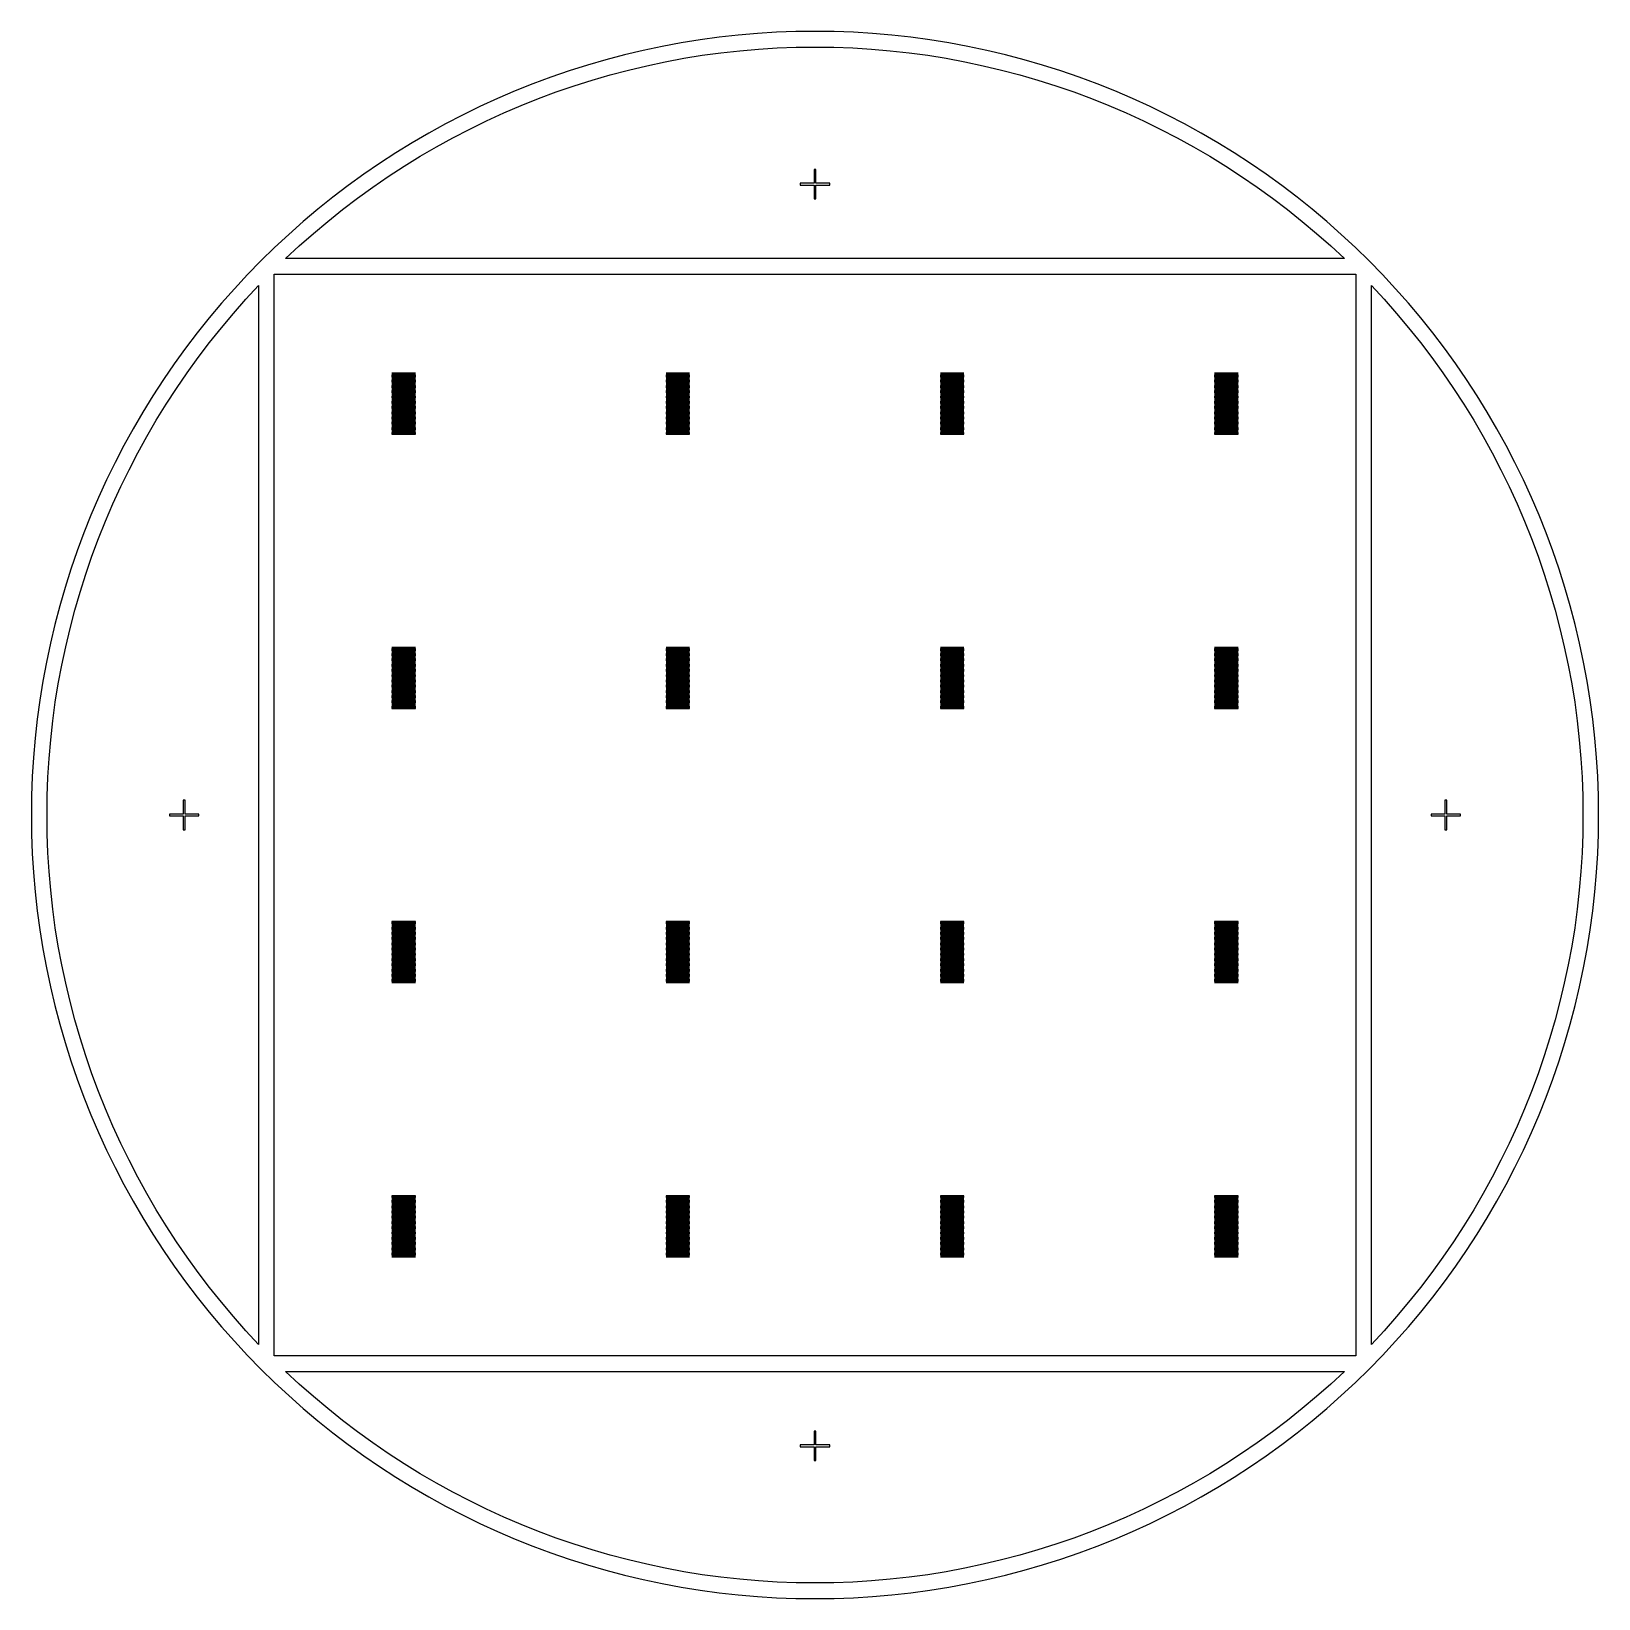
# Model space of a CAD drawing. Extents: x -18 to 82, y -18 to 82.
import ezdxf

# ---------------------------------------------------------------- set-up
doc = ezdxf.new("R2010")
doc.units = 0

msp = doc.modelspace()

# ---------------------------------------------------------------- linework, layer by layer
for p, q in [((27.3491, 82.0092), (26.1295, 81.874)), ((28.5718, 82.1145), (27.3491, 82.0092)), ((29.7966, 82.1898), (28.5718, 82.1145)), ((31.0229, 82.2349), (29.7966, 82.1898)), ((32.25, 82.25), (31.0229, 82.2349)), ((33.4771, 82.2349), (32.25, 82.25)), ((34.7034, 82.1898), (33.4771, 82.2349)), ((35.9282, 82.1145), (34.7034, 82.1898)), ((37.1508, 82.0092), (35.9282, 82.1145)), ((38.3705, 81.874), (37.1508, 82.0092)), ((21.2949, 81.0351), (20.101, 80.7516)), ((22.4955, 81.2893), (21.2949, 81.0351)), ((23.7019, 81.5139), (22.4955, 81.2893)), ((24.9135, 81.7088), (23.7019, 81.5139)), ((26.1295, 81.874), (24.9135, 81.7088)), ((26.2519, 80.8815), (27.4472, 81.0141)), ((27.4472, 81.0141), (28.6453, 81.1172)), ((28.6453, 81.1172), (29.8457, 81.191)), ((29.8457, 81.191), (31.0475, 81.2352)), ((31.0475, 81.2352), (32.25, 81.25)), ((32.25, 81.25), (33.4525, 81.2352)), ((33.4525, 81.2352), (34.6543, 81.191)), ((34.6543, 81.191), (35.8547, 81.1172)), ((35.8547, 81.1172), (37.0528, 81.0141)), ((37.0528, 81.0141), (38.2481, 80.8815)), ((39.5865, 81.7088), (38.3705, 81.874)), ((40.7981, 81.5139), (39.5865, 81.7088)), ((42.0045, 81.2893), (40.7981, 81.5139)), ((43.2051, 81.0351), (42.0045, 81.2893)), ((44.399, 80.7516), (43.2051, 81.0351)), ((17.7358, 80.097), (16.5659, 79.7264)), ((18.9144, 80.4388), (17.7358, 80.097)), ((20.101, 80.7516), (18.9144, 80.4388)), ((20.344, 79.7815), (21.514, 80.0594)), ((21.514, 80.0594), (22.6906, 80.3085)), ((22.6906, 80.3085), (23.8729, 80.5286)), ((23.8729, 80.5286), (25.0602, 80.7197)), ((25.0602, 80.7197), (26.2519, 80.8815)), ((38.2481, 80.8815), (39.4398, 80.7197)), ((39.4398, 80.7197), (40.6271, 80.5286)), ((40.6271, 80.5286), (41.8094, 80.3085)), ((41.8094, 80.3085), (42.986, 80.0594)), ((42.986, 80.0594), (44.156, 79.7815)), ((45.5856, 80.4388), (44.399, 80.7516)), ((46.7642, 80.097), (45.5856, 80.4388)), ((47.9341, 79.7264), (46.7642, 80.097)), ((15.4055, 79.3272), (14.2552, 78.8996)), ((16.5659, 79.7264), (15.4055, 79.3272)), ((16.8796, 78.7769), (18.026, 79.1401)), ((18.026, 79.1401), (19.1811, 79.475)), ((19.1811, 79.475), (20.344, 79.7815)), ((44.156, 79.7815), (45.3189, 79.475)), ((45.3189, 79.475), (46.4739, 79.1401)), ((46.4739, 79.1401), (47.6204, 78.7769)), ((49.0945, 79.3272), (47.9341, 79.7264)), ((50.2448, 78.8996), (49.0945, 79.3272)), ((13.1158, 78.444), (11.9879, 77.9605)), ((14.2552, 78.8996), (13.1158, 78.444)), ((14.6151, 77.9666), (15.7424, 78.3857)), ((15.7424, 78.3857), (16.8796, 78.7769)), ((47.6204, 78.7769), (48.7576, 78.3857)), ((48.7576, 78.3857), (49.8849, 77.9666)), ((51.3842, 78.444), (50.2448, 78.8996)), ((52.5121, 77.9605), (51.3842, 78.444)), ((10.8722, 77.4495), (9.76942, 76.9112)), ((11.9879, 77.9605), (10.8722, 77.4495)), ((11.2998, 76.5455), (12.3932, 77.0463)), ((12.3932, 77.0463), (13.4985, 77.5201)), ((13.4985, 77.5201), (14.6151, 77.9666)), ((49.8849, 77.9666), (51.0015, 77.5201)), ((51.0015, 77.5201), (52.1068, 77.0463)), ((52.1068, 77.0463), (53.2002, 76.5455)), ((53.6277, 77.4495), (52.5121, 77.9605)), ((54.7306, 76.9112), (53.6277, 77.4495)), ((8.68016, 76.3461), (7.60509, 75.7543)), ((9.76942, 76.9112), (8.68016, 76.3461)), ((9.15155, 75.4641), (10.219, 76.018)), ((10.219, 76.018), (11.2998, 76.5455)), ((53.2002, 76.5455), (54.2809, 76.018)), ((54.2809, 76.018), (55.3484, 75.4641)), ((55.8198, 76.3461), (54.7306, 76.9112)), ((56.8949, 75.7543), (55.8198, 76.3461)), ((6.54486, 75.1364), (5.50011, 74.4927)), ((7.60509, 75.7543), (6.54486, 75.1364)), ((8.09798, 74.8843), (9.15155, 75.4641)), ((55.3484, 75.4641), (56.402, 74.8843)), ((57.9551, 75.1364), (56.8949, 75.7543)), ((58.9999, 74.4927), (57.9551, 75.1364)), ((5.50011, 74.4927), (4.47148, 73.8235)), ((6.03511, 73.6478), (7.05896, 74.2787)), ((7.05896, 74.2787), (8.09798, 74.8843)), ((56.402, 74.8843), (57.441, 74.2787)), ((57.441, 74.2787), (58.4649, 73.6478)), ((60.0285, 73.8235), (58.9999, 74.4927)), ((3.45958, 73.1292), (2.46503, 72.4104)), ((4.47148, 73.8235), (3.45958, 73.1292)), ((5.02705, 72.992), (6.03511, 73.6478)), ((32.3125, 73.4375), (32.1875, 73.4375)), ((32.1875, 73.4375), (32.1875, 72.5625)), ((32.3125, 72.5625), (32.3125, 73.4375)), ((58.4649, 73.6478), (59.4729, 72.992)), ((61.0404, 73.1292), (60.0285, 73.8235)), ((62.035, 72.4104), (61.0404, 73.1292)), ((2.46503, 72.4104), (1.48842, 71.6673)), ((3.06073, 71.6072), (4.03539, 72.3116)), ((4.03539, 72.3116), (5.02705, 72.992)), ((32.1875, 72.5625), (31.3125, 72.5625)), ((31.3125, 72.5625), (31.3125, 72.4375)), ((31.3125, 72.4375), (32.1875, 72.4375)), ((32.1875, 72.4375), (32.1875, 71.5625)), ((33.1875, 72.5625), (32.3125, 72.5625)), ((32.3125, 72.4375), (33.1875, 72.4375)), ((32.3125, 71.5625), (32.3125, 72.4375)), ((33.1875, 72.4375), (33.1875, 72.5625)), ((59.4729, 72.992), (60.4646, 72.3116)), ((60.4646, 72.3116), (61.4393, 71.6072)), ((63.0116, 71.6673), (62.035, 72.4104)), ((1.48842, 71.6673), (0.53033, 70.9005)), ((2.10365, 70.879), (3.06073, 71.6072)), ((32.1875, 71.5625), (32.3125, 71.5625)), ((61.4393, 71.6072), (62.3963, 70.879)), ((63.9697, 70.9005), (63.0116, 71.6673)), ((-0.40863, 70.1104), (-1.32794, 69.2975)), ((0.53033, 70.9005), (-0.40863, 70.1104)), ((0.24452, 69.3532), (1.16472, 70.1275)), ((1.16472, 70.1275), (2.10365, 70.879)), ((62.3963, 70.879), (63.3353, 70.1275)), ((63.3353, 70.1275), (64.2555, 69.3532)), ((64.9086, 70.1104), (63.9697, 70.9005)), ((65.8279, 69.2975), (64.9086, 70.1104)), ((-1.32794, 69.2975), (-2.22702, 68.4624)), ((-0.65639, 68.5566), (0.24452, 69.3532)), ((64.2555, 69.3532), (65.1564, 68.5566)), ((66.727, 68.4624), (65.8279, 69.2975)), ((-2.22702, 68.4624), (-3.10533, 67.6053)), ((-1.52467, 67.75), (-0.65639, 68.5566)), ((65.1564, 68.5566), (66.0247, 67.75)), ((67.6053, 67.6053), (66.727, 68.4624)), ((-3.10533, 67.6053), (-3.96234, 66.727)), ((66.0247, 67.75), (-1.52467, 67.75)), ((68.4624, 66.727), (67.6053, 67.6053)), ((-3.96234, 66.727), (-4.79755, 65.8279)), ((-4.05659, 65.1564), (-3.25, 66.0247)), ((-3.25, 66.0247), (-3.25, -1.52467)), ((-2.25, -2.25), (-2.25, 66.75)), ((-2.25, 66.75), (66.75, 66.75)), ((66.75, 66.75), (66.75, -2.25)), ((67.75, 66.0247), (68.5566, 65.1564)), ((67.75, -1.52467), (67.75, 66.0247)), ((69.2975, 65.8279), (68.4624, 66.727)), ((-4.79755, 65.8279), (-5.61043, 64.9086)), ((-4.85323, 64.2555), (-4.05659, 65.1564)), ((68.5566, 65.1564), (69.3532, 64.2555)), ((70.1104, 64.9086), (69.2975, 65.8279)), ((-5.61043, 64.9086), (-6.40051, 63.9697)), ((-5.6275, 63.3353), (-4.85323, 64.2555)), ((69.3532, 64.2555), (70.1275, 63.3353)), ((70.9005, 63.9697), (70.1104, 64.9086)), ((-7.16731, 63.0116), (-7.91037, 62.035)), ((-6.40051, 63.9697), (-7.16731, 63.0116)), ((-6.37897, 62.3963), (-5.6275, 63.3353)), ((70.1275, 63.3353), (70.879, 62.3963)), ((71.6673, 63.0116), (70.9005, 63.9697)), ((72.4104, 62.035), (71.6673, 63.0116)), ((-7.91037, 62.035), (-8.62923, 61.0404)), ((-7.10716, 61.4393), (-6.37897, 62.3963)), ((70.879, 62.3963), (71.6072, 61.4393)), ((73.1292, 61.0404), (72.4104, 62.035)), ((-8.62923, 61.0404), (-9.32347, 60.0285)), ((-7.81165, 60.4646), (-7.10716, 61.4393)), ((71.6072, 61.4393), (72.3116, 60.4646)), ((73.8235, 60.0285), (73.1292, 61.0404)), ((-9.32347, 60.0285), (-9.99268, 58.9999)), ((-8.492, 59.4729), (-7.81165, 60.4646)), ((6.75, 60.445), (5.25, 60.445)), ((5.25, 60.445), (5.25, 60.435)), ((5.25, 60.435), (6.75, 60.435)), ((6.75, 60.405), (5.25, 60.405)), ((5.25, 60.405), (5.25, 60.395)), ((5.25, 60.395), (6.75, 60.395)), ((6.75, 60.365), (5.25, 60.365)), ((5.25, 60.365), (5.25, 60.355)), ((5.25, 60.355), (6.75, 60.355)), ((6.75, 60.325), (5.25, 60.325)), ((5.25, 60.325), (5.25, 60.315)), ((5.25, 60.315), (6.75, 60.315)), ((6.75, 60.285), (5.25, 60.285)), ((5.25, 60.285), (5.25, 60.275)), ((5.25, 60.275), (6.75, 60.275)), ((6.75, 60.245), (5.25, 60.245)), ((5.25, 60.245), (5.25, 60.235)), ((5.25, 60.235), (6.75, 60.235)), ((6.75, 60.205), (5.25, 60.205)), ((5.25, 60.205), (5.25, 60.195)), ((5.25, 60.195), (6.75, 60.195)), ((6.75, 60.165), (5.25, 60.165)), ((5.25, 60.165), (5.25, 60.155)), ((5.25, 60.155), (6.75, 60.155)), ((6.75, 60.125), (5.25, 60.125)), ((5.25, 60.125), (5.25, 60.115)), ((5.25, 60.115), (6.75, 60.115)), ((6.75, 60.085), (5.25, 60.085)), ((5.25, 60.085), (5.25, 60.075)), ((5.25, 60.075), (6.75, 60.075)), ((6.75, 60.045), (5.25, 60.045)), ((5.25, 60.045), (5.25, 60.035)), ((5.25, 60.035), (6.75, 60.035)), ((6.75, 60.005), (5.25, 60.005)), ((5.25, 60.005), (5.25, 59.995)), ((6.75, 60.435), (6.75, 60.445)), ((6.75, 60.395), (6.75, 60.405)), ((6.75, 60.355), (6.75, 60.365)), ((6.75, 60.315), (6.75, 60.325)), ((6.75, 60.275), (6.75, 60.285)), ((6.75, 60.235), (6.75, 60.245)), ((6.75, 60.195), (6.75, 60.205)), ((6.75, 60.155), (6.75, 60.165)), ((6.75, 60.115), (6.75, 60.125)), ((6.75, 60.075), (6.75, 60.085)), ((6.75, 60.035), (6.75, 60.045)), ((6.75, 59.995), (6.75, 60.005)), ((24.25, 60.445), (22.75, 60.445)), ((22.75, 60.445), (22.75, 60.435)), ((22.75, 60.435), (24.25, 60.435)), ((24.25, 60.405), (22.75, 60.405)), ((22.75, 60.405), (22.75, 60.395)), ((22.75, 60.395), (24.25, 60.395)), ((24.25, 60.365), (22.75, 60.365)), ((22.75, 60.365), (22.75, 60.355)), ((22.75, 60.355), (24.25, 60.355)), ((24.25, 60.325), (22.75, 60.325)), ((22.75, 60.325), (22.75, 60.315)), ((22.75, 60.315), (24.25, 60.315)), ((24.25, 60.285), (22.75, 60.285)), ((22.75, 60.285), (22.75, 60.275)), ((22.75, 60.275), (24.25, 60.275)), ((24.25, 60.245), (22.75, 60.245)), ((22.75, 60.245), (22.75, 60.235)), ((22.75, 60.235), (24.25, 60.235)), ((24.25, 60.205), (22.75, 60.205)), ((22.75, 60.205), (22.75, 60.195)), ((22.75, 60.195), (24.25, 60.195)), ((24.25, 60.165), (22.75, 60.165)), ((22.75, 60.165), (22.75, 60.155)), ((22.75, 60.155), (24.25, 60.155)), ((24.25, 60.125), (22.75, 60.125)), ((22.75, 60.125), (22.75, 60.115)), ((22.75, 60.115), (24.25, 60.115)), ((24.25, 60.085), (22.75, 60.085)), ((22.75, 60.085), (22.75, 60.075)), ((22.75, 60.075), (24.25, 60.075)), ((24.25, 60.045), (22.75, 60.045)), ((22.75, 60.045), (22.75, 60.035)), ((22.75, 60.035), (24.25, 60.035)), ((24.25, 60.005), (22.75, 60.005)), ((22.75, 60.005), (22.75, 59.995)), ((24.25, 60.435), (24.25, 60.445)), ((24.25, 60.395), (24.25, 60.405)), ((24.25, 60.355), (24.25, 60.365)), ((24.25, 60.315), (24.25, 60.325)), ((24.25, 60.275), (24.25, 60.285)), ((24.25, 60.235), (24.25, 60.245)), ((24.25, 60.195), (24.25, 60.205)), ((24.25, 60.155), (24.25, 60.165)), ((24.25, 60.115), (24.25, 60.125)), ((24.25, 60.075), (24.25, 60.085)), ((24.25, 60.035), (24.25, 60.045)), ((24.25, 59.995), (24.25, 60.005)), ((41.75, 60.445), (40.25, 60.445)), ((40.25, 60.445), (40.25, 60.435)), ((40.25, 60.435), (41.75, 60.435)), ((41.75, 60.405), (40.25, 60.405)), ((40.25, 60.405), (40.25, 60.395)), ((40.25, 60.395), (41.75, 60.395)), ((41.75, 60.365), (40.25, 60.365)), ((40.25, 60.365), (40.25, 60.355)), ((40.25, 60.355), (41.75, 60.355)), ((41.75, 60.325), (40.25, 60.325)), ((40.25, 60.325), (40.25, 60.315)), ((40.25, 60.315), (41.75, 60.315)), ((41.75, 60.285), (40.25, 60.285)), ((40.25, 60.285), (40.25, 60.275)), ((40.25, 60.275), (41.75, 60.275)), ((41.75, 60.245), (40.25, 60.245)), ((40.25, 60.245), (40.25, 60.235)), ((40.25, 60.235), (41.75, 60.235)), ((41.75, 60.205), (40.25, 60.205)), ((40.25, 60.205), (40.25, 60.195)), ((40.25, 60.195), (41.75, 60.195)), ((41.75, 60.165), (40.25, 60.165)), ((40.25, 60.165), (40.25, 60.155)), ((40.25, 60.155), (41.75, 60.155)), ((41.75, 60.125), (40.25, 60.125)), ((40.25, 60.125), (40.25, 60.115)), ((40.25, 60.115), (41.75, 60.115)), ((41.75, 60.085), (40.25, 60.085)), ((40.25, 60.085), (40.25, 60.075)), ((40.25, 60.075), (41.75, 60.075)), ((41.75, 60.045), (40.25, 60.045)), ((40.25, 60.045), (40.25, 60.035)), ((40.25, 60.035), (41.75, 60.035)), ((41.75, 60.005), (40.25, 60.005)), ((40.25, 60.005), (40.25, 59.995)), ((41.75, 60.435), (41.75, 60.445)), ((41.75, 60.395), (41.75, 60.405)), ((41.75, 60.355), (41.75, 60.365)), ((41.75, 60.315), (41.75, 60.325)), ((41.75, 60.275), (41.75, 60.285)), ((41.75, 60.235), (41.75, 60.245)), ((41.75, 60.195), (41.75, 60.205)), ((41.75, 60.155), (41.75, 60.165)), ((41.75, 60.115), (41.75, 60.125)), ((41.75, 60.075), (41.75, 60.085)), ((41.75, 60.035), (41.75, 60.045)), ((41.75, 59.995), (41.75, 60.005)), ((59.25, 60.445), (57.75, 60.445)), ((57.75, 60.445), (57.75, 60.435)), ((57.75, 60.435), (59.25, 60.435)), ((59.25, 60.405), (57.75, 60.405)), ((57.75, 60.405), (57.75, 60.395)), ((57.75, 60.395), (59.25, 60.395)), ((59.25, 60.365), (57.75, 60.365)), ((57.75, 60.365), (57.75, 60.355)), ((57.75, 60.355), (59.25, 60.355)), ((59.25, 60.325), (57.75, 60.325)), ((57.75, 60.325), (57.75, 60.315)), ((57.75, 60.315), (59.25, 60.315)), ((59.25, 60.285), (57.75, 60.285)), ((57.75, 60.285), (57.75, 60.275)), ((57.75, 60.275), (59.25, 60.275)), ((59.25, 60.245), (57.75, 60.245)), ((57.75, 60.245), (57.75, 60.235)), ((57.75, 60.235), (59.25, 60.235)), ((59.25, 60.205), (57.75, 60.205)), ((57.75, 60.205), (57.75, 60.195)), ((57.75, 60.195), (59.25, 60.195)), ((59.25, 60.165), (57.75, 60.165)), ((57.75, 60.165), (57.75, 60.155)), ((57.75, 60.155), (59.25, 60.155)), ((59.25, 60.125), (57.75, 60.125)), ((57.75, 60.125), (57.75, 60.115)), ((57.75, 60.115), (59.25, 60.115)), ((59.25, 60.085), (57.75, 60.085)), ((57.75, 60.085), (57.75, 60.075)), ((57.75, 60.075), (59.25, 60.075)), ((59.25, 60.045), (57.75, 60.045)), ((57.75, 60.045), (57.75, 60.035)), ((57.75, 60.035), (59.25, 60.035)), ((59.25, 60.005), (57.75, 60.005)), ((57.75, 60.005), (57.75, 59.995)), ((59.25, 60.435), (59.25, 60.445)), ((59.25, 60.395), (59.25, 60.405)), ((59.25, 60.355), (59.25, 60.365)), ((59.25, 60.315), (59.25, 60.325)), ((59.25, 60.275), (59.25, 60.285)), ((59.25, 60.235), (59.25, 60.245)), ((59.25, 60.195), (59.25, 60.205)), ((59.25, 60.155), (59.25, 60.165)), ((59.25, 60.115), (59.25, 60.125)), ((59.25, 60.075), (59.25, 60.085)), ((59.25, 60.035), (59.25, 60.045)), ((59.25, 59.995), (59.25, 60.005)), ((72.3116, 60.4646), (72.992, 59.4729)), ((74.4927, 58.9999), (73.8235, 60.0285)), ((-9.14781, 58.4649), (-8.492, 59.4729)), ((5.25, 59.995), (6.75, 59.995)), ((6.75, 59.965), (5.25, 59.965)), ((5.25, 59.965), (5.25, 59.955)), ((5.25, 59.955), (6.75, 59.955)), ((6.75, 59.925), (5.25, 59.925)), ((5.25, 59.925), (5.25, 59.915)), ((5.25, 59.915), (6.75, 59.915)), ((6.75, 59.885), (5.25, 59.885)), ((5.25, 59.885), (5.25, 59.875)), ((5.25, 59.875), (6.75, 59.875)), ((6.75, 59.845), (5.25, 59.845)), ((5.25, 59.845), (5.25, 59.835)), ((5.25, 59.835), (6.75, 59.835)), ((6.75, 59.805), (5.25, 59.805)), ((5.25, 59.805), (5.25, 59.795)), ((5.25, 59.795), (6.75, 59.795)), ((6.75, 59.765), (5.25, 59.765)), ((5.25, 59.765), (5.25, 59.755)), ((5.25, 59.755), (6.75, 59.755)), ((6.75, 59.725), (5.25, 59.725)), ((5.25, 59.725), (5.25, 59.715)), ((5.25, 59.715), (6.75, 59.715)), ((6.75, 59.685), (5.25, 59.685)), ((5.25, 59.685), (5.25, 59.675)), ((5.25, 59.675), (6.75, 59.675)), ((6.75, 59.645), (5.25, 59.645)), ((5.25, 59.645), (5.25, 59.635)), ((5.25, 59.635), (6.75, 59.635)), ((6.75, 59.605), (5.25, 59.605)), ((5.25, 59.605), (5.25, 59.595)), ((5.25, 59.595), (6.75, 59.595)), ((6.75, 59.565), (5.25, 59.565)), ((5.25, 59.565), (5.25, 59.555)), ((5.25, 59.555), (6.75, 59.555)), ((6.75, 59.525), (5.25, 59.525)), ((5.25, 59.525), (5.25, 59.515)), ((5.25, 59.515), (6.75, 59.515)), ((6.75, 59.485), (5.25, 59.485)), ((5.25, 59.485), (5.25, 59.475)), ((5.25, 59.475), (6.75, 59.475)), ((6.75, 59.445), (5.25, 59.445)), ((5.25, 59.445), (5.25, 59.435)), ((5.25, 59.435), (6.75, 59.435)), ((6.75, 59.405), (5.25, 59.405)), ((5.25, 59.405), (5.25, 59.395)), ((5.25, 59.395), (6.75, 59.395)), ((6.75, 59.365), (5.25, 59.365)), ((5.25, 59.365), (5.25, 59.355)), ((5.25, 59.355), (6.75, 59.355)), ((6.75, 59.325), (5.25, 59.325)), ((5.25, 59.325), (5.25, 59.315)), ((5.25, 59.315), (6.75, 59.315)), ((6.75, 59.285), (5.25, 59.285)), ((5.25, 59.285), (5.25, 59.275)), ((5.25, 59.275), (6.75, 59.275)), ((6.75, 59.245), (5.25, 59.245)), ((5.25, 59.245), (5.25, 59.235)), ((5.25, 59.235), (6.75, 59.235)), ((6.75, 59.205), (5.25, 59.205)), ((5.25, 59.205), (5.25, 59.195)), ((5.25, 59.195), (6.75, 59.195)), ((6.75, 59.165), (5.25, 59.165)), ((5.25, 59.165), (5.25, 59.155)), ((5.25, 59.155), (6.75, 59.155)), ((6.75, 59.125), (5.25, 59.125)), ((5.25, 59.125), (5.25, 59.115)), ((5.25, 59.115), (6.75, 59.115)), ((6.75, 59.085), (5.25, 59.085)), ((5.25, 59.085), (5.25, 59.075)), ((5.25, 59.075), (6.75, 59.075)), ((6.75, 59.045), (5.25, 59.045)), ((5.25, 59.045), (5.25, 59.035)), ((5.25, 59.035), (6.75, 59.035)), ((6.75, 59.005), (5.25, 59.005)), ((5.25, 59.005), (5.25, 58.995)), ((6.75, 59.955), (6.75, 59.965)), ((6.75, 59.915), (6.75, 59.925)), ((6.75, 59.875), (6.75, 59.885)), ((6.75, 59.835), (6.75, 59.845)), ((6.75, 59.795), (6.75, 59.805)), ((6.75, 59.755), (6.75, 59.765)), ((6.75, 59.715), (6.75, 59.725)), ((6.75, 59.675), (6.75, 59.685)), ((6.75, 59.635), (6.75, 59.645)), ((6.75, 59.595), (6.75, 59.605)), ((6.75, 59.555), (6.75, 59.565)), ((6.75, 59.515), (6.75, 59.525)), ((6.75, 59.475), (6.75, 59.485)), ((6.75, 59.435), (6.75, 59.445)), ((6.75, 59.395), (6.75, 59.405)), ((6.75, 59.355), (6.75, 59.365)), ((6.75, 59.315), (6.75, 59.325)), ((6.75, 59.275), (6.75, 59.285)), ((6.75, 59.235), (6.75, 59.245)), ((6.75, 59.195), (6.75, 59.205)), ((6.75, 59.155), (6.75, 59.165)), ((6.75, 59.115), (6.75, 59.125)), ((6.75, 59.075), (6.75, 59.085)), ((6.75, 59.035), (6.75, 59.045)), ((6.75, 58.995), (6.75, 59.005)), ((22.75, 59.995), (24.25, 59.995)), ((24.25, 59.965), (22.75, 59.965)), ((22.75, 59.965), (22.75, 59.955)), ((22.75, 59.955), (24.25, 59.955)), ((24.25, 59.925), (22.75, 59.925)), ((22.75, 59.925), (22.75, 59.915)), ((22.75, 59.915), (24.25, 59.915)), ((24.25, 59.885), (22.75, 59.885)), ((22.75, 59.885), (22.75, 59.875)), ((22.75, 59.875), (24.25, 59.875)), ((24.25, 59.845), (22.75, 59.845)), ((22.75, 59.845), (22.75, 59.835)), ((22.75, 59.835), (24.25, 59.835)), ((24.25, 59.805), (22.75, 59.805)), ((22.75, 59.805), (22.75, 59.795)), ((22.75, 59.795), (24.25, 59.795)), ((24.25, 59.765), (22.75, 59.765)), ((22.75, 59.765), (22.75, 59.755)), ((22.75, 59.755), (24.25, 59.755)), ((24.25, 59.725), (22.75, 59.725)), ((22.75, 59.725), (22.75, 59.715)), ((22.75, 59.715), (24.25, 59.715)), ((24.25, 59.685), (22.75, 59.685)), ((22.75, 59.685), (22.75, 59.675)), ((22.75, 59.675), (24.25, 59.675)), ((24.25, 59.645), (22.75, 59.645)), ((22.75, 59.645), (22.75, 59.635)), ((22.75, 59.635), (24.25, 59.635)), ((24.25, 59.605), (22.75, 59.605)), ((22.75, 59.605), (22.75, 59.595)), ((22.75, 59.595), (24.25, 59.595)), ((24.25, 59.565), (22.75, 59.565)), ((22.75, 59.565), (22.75, 59.555)), ((22.75, 59.555), (24.25, 59.555)), ((24.25, 59.525), (22.75, 59.525)), ((22.75, 59.525), (22.75, 59.515)), ((22.75, 59.515), (24.25, 59.515)), ((24.25, 59.485), (22.75, 59.485)), ((22.75, 59.485), (22.75, 59.475)), ((22.75, 59.475), (24.25, 59.475)), ((24.25, 59.445), (22.75, 59.445)), ((22.75, 59.445), (22.75, 59.435)), ((22.75, 59.435), (24.25, 59.435)), ((24.25, 59.405), (22.75, 59.405)), ((22.75, 59.405), (22.75, 59.395)), ((22.75, 59.395), (24.25, 59.395)), ((24.25, 59.365), (22.75, 59.365)), ((22.75, 59.365), (22.75, 59.355)), ((22.75, 59.355), (24.25, 59.355)), ((24.25, 59.325), (22.75, 59.325)), ((22.75, 59.325), (22.75, 59.315)), ((22.75, 59.315), (24.25, 59.315)), ((24.25, 59.285), (22.75, 59.285)), ((22.75, 59.285), (22.75, 59.275)), ((22.75, 59.275), (24.25, 59.275)), ((24.25, 59.245), (22.75, 59.245)), ((22.75, 59.245), (22.75, 59.235)), ((22.75, 59.235), (24.25, 59.235)), ((24.25, 59.205), (22.75, 59.205)), ((22.75, 59.205), (22.75, 59.195)), ((22.75, 59.195), (24.25, 59.195)), ((24.25, 59.165), (22.75, 59.165)), ((22.75, 59.165), (22.75, 59.155)), ((22.75, 59.155), (24.25, 59.155)), ((24.25, 59.125), (22.75, 59.125)), ((22.75, 59.125), (22.75, 59.115)), ((22.75, 59.115), (24.25, 59.115)), ((24.25, 59.085), (22.75, 59.085)), ((22.75, 59.085), (22.75, 59.075)), ((22.75, 59.075), (24.25, 59.075)), ((24.25, 59.045), (22.75, 59.045)), ((22.75, 59.045), (22.75, 59.035)), ((22.75, 59.035), (24.25, 59.035)), ((24.25, 59.005), (22.75, 59.005)), ((22.75, 59.005), (22.75, 58.995)), ((24.25, 59.955), (24.25, 59.965)), ((24.25, 59.915), (24.25, 59.925)), ((24.25, 59.875), (24.25, 59.885)), ((24.25, 59.835), (24.25, 59.845)), ((24.25, 59.795), (24.25, 59.805)), ((24.25, 59.755), (24.25, 59.765)), ((24.25, 59.715), (24.25, 59.725)), ((24.25, 59.675), (24.25, 59.685)), ((24.25, 59.635), (24.25, 59.645)), ((24.25, 59.595), (24.25, 59.605)), ((24.25, 59.555), (24.25, 59.565)), ((24.25, 59.515), (24.25, 59.525)), ((24.25, 59.475), (24.25, 59.485)), ((24.25, 59.435), (24.25, 59.445)), ((24.25, 59.395), (24.25, 59.405)), ((24.25, 59.355), (24.25, 59.365)), ((24.25, 59.315), (24.25, 59.325)), ((24.25, 59.275), (24.25, 59.285)), ((24.25, 59.235), (24.25, 59.245)), ((24.25, 59.195), (24.25, 59.205)), ((24.25, 59.155), (24.25, 59.165)), ((24.25, 59.115), (24.25, 59.125)), ((24.25, 59.075), (24.25, 59.085)), ((24.25, 59.035), (24.25, 59.045)), ((24.25, 58.995), (24.25, 59.005)), ((40.25, 59.995), (41.75, 59.995)), ((41.75, 59.965), (40.25, 59.965)), ((40.25, 59.965), (40.25, 59.955)), ((40.25, 59.955), (41.75, 59.955)), ((41.75, 59.925), (40.25, 59.925)), ((40.25, 59.925), (40.25, 59.915)), ((40.25, 59.915), (41.75, 59.915)), ((41.75, 59.885), (40.25, 59.885)), ((40.25, 59.885), (40.25, 59.875)), ((40.25, 59.875), (41.75, 59.875)), ((41.75, 59.845), (40.25, 59.845)), ((40.25, 59.845), (40.25, 59.835)), ((40.25, 59.835), (41.75, 59.835)), ((41.75, 59.805), (40.25, 59.805)), ((40.25, 59.805), (40.25, 59.795)), ((40.25, 59.795), (41.75, 59.795)), ((41.75, 59.765), (40.25, 59.765)), ((40.25, 59.765), (40.25, 59.755)), ((40.25, 59.755), (41.75, 59.755)), ((41.75, 59.725), (40.25, 59.725)), ((40.25, 59.725), (40.25, 59.715)), ((40.25, 59.715), (41.75, 59.715)), ((41.75, 59.685), (40.25, 59.685)), ((40.25, 59.685), (40.25, 59.675)), ((40.25, 59.675), (41.75, 59.675)), ((41.75, 59.645), (40.25, 59.645)), ((40.25, 59.645), (40.25, 59.635)), ((40.25, 59.635), (41.75, 59.635)), ((41.75, 59.605), (40.25, 59.605)), ((40.25, 59.605), (40.25, 59.595)), ((40.25, 59.595), (41.75, 59.595)), ((41.75, 59.565), (40.25, 59.565)), ((40.25, 59.565), (40.25, 59.555)), ((40.25, 59.555), (41.75, 59.555)), ((41.75, 59.525), (40.25, 59.525)), ((40.25, 59.525), (40.25, 59.515)), ((40.25, 59.515), (41.75, 59.515)), ((41.75, 59.485), (40.25, 59.485)), ((40.25, 59.485), (40.25, 59.475)), ((40.25, 59.475), (41.75, 59.475)), ((41.75, 59.445), (40.25, 59.445)), ((40.25, 59.445), (40.25, 59.435)), ((40.25, 59.435), (41.75, 59.435)), ((41.75, 59.405), (40.25, 59.405)), ((40.25, 59.405), (40.25, 59.395)), ((40.25, 59.395), (41.75, 59.395)), ((41.75, 59.365), (40.25, 59.365)), ((40.25, 59.365), (40.25, 59.355)), ((40.25, 59.355), (41.75, 59.355)), ((41.75, 59.325), (40.25, 59.325)), ((40.25, 59.325), (40.25, 59.315)), ((40.25, 59.315), (41.75, 59.315)), ((41.75, 59.285), (40.25, 59.285)), ((40.25, 59.285), (40.25, 59.275)), ((40.25, 59.275), (41.75, 59.275)), ((41.75, 59.245), (40.25, 59.245)), ((40.25, 59.245), (40.25, 59.235)), ((40.25, 59.235), (41.75, 59.235)), ((41.75, 59.205), (40.25, 59.205)), ((40.25, 59.205), (40.25, 59.195)), ((40.25, 59.195), (41.75, 59.195)), ((41.75, 59.165), (40.25, 59.165)), ((40.25, 59.165), (40.25, 59.155)), ((40.25, 59.155), (41.75, 59.155)), ((41.75, 59.125), (40.25, 59.125)), ((40.25, 59.125), (40.25, 59.115)), ((40.25, 59.115), (41.75, 59.115)), ((41.75, 59.085), (40.25, 59.085)), ((40.25, 59.085), (40.25, 59.075)), ((40.25, 59.075), (41.75, 59.075)), ((41.75, 59.045), (40.25, 59.045)), ((40.25, 59.045), (40.25, 59.035)), ((40.25, 59.035), (41.75, 59.035)), ((41.75, 59.005), (40.25, 59.005)), ((40.25, 59.005), (40.25, 58.995)), ((41.75, 59.955), (41.75, 59.965)), ((41.75, 59.915), (41.75, 59.925)), ((41.75, 59.875), (41.75, 59.885)), ((41.75, 59.835), (41.75, 59.845)), ((41.75, 59.795), (41.75, 59.805)), ((41.75, 59.755), (41.75, 59.765)), ((41.75, 59.715), (41.75, 59.725)), ((41.75, 59.675), (41.75, 59.685)), ((41.75, 59.635), (41.75, 59.645)), ((41.75, 59.595), (41.75, 59.605)), ((41.75, 59.555), (41.75, 59.565)), ((41.75, 59.515), (41.75, 59.525)), ((41.75, 59.475), (41.75, 59.485)), ((41.75, 59.435), (41.75, 59.445)), ((41.75, 59.395), (41.75, 59.405)), ((41.75, 59.355), (41.75, 59.365)), ((41.75, 59.315), (41.75, 59.325)), ((41.75, 59.275), (41.75, 59.285)), ((41.75, 59.235), (41.75, 59.245)), ((41.75, 59.195), (41.75, 59.205)), ((41.75, 59.155), (41.75, 59.165)), ((41.75, 59.115), (41.75, 59.125)), ((41.75, 59.075), (41.75, 59.085)), ((41.75, 59.035), (41.75, 59.045)), ((41.75, 58.995), (41.75, 59.005)), ((57.75, 59.995), (59.25, 59.995)), ((59.25, 59.965), (57.75, 59.965)), ((57.75, 59.965), (57.75, 59.955)), ((57.75, 59.955), (59.25, 59.955)), ((59.25, 59.925), (57.75, 59.925)), ((57.75, 59.925), (57.75, 59.915)), ((57.75, 59.915), (59.25, 59.915)), ((59.25, 59.885), (57.75, 59.885)), ((57.75, 59.885), (57.75, 59.875)), ((57.75, 59.875), (59.25, 59.875)), ((59.25, 59.845), (57.75, 59.845)), ((57.75, 59.845), (57.75, 59.835)), ((57.75, 59.835), (59.25, 59.835)), ((59.25, 59.805), (57.75, 59.805)), ((57.75, 59.805), (57.75, 59.795)), ((57.75, 59.795), (59.25, 59.795)), ((59.25, 59.765), (57.75, 59.765)), ((57.75, 59.765), (57.75, 59.755)), ((57.75, 59.755), (59.25, 59.755)), ((59.25, 59.725), (57.75, 59.725)), ((57.75, 59.725), (57.75, 59.715)), ((57.75, 59.715), (59.25, 59.715)), ((59.25, 59.685), (57.75, 59.685)), ((57.75, 59.685), (57.75, 59.675)), ((57.75, 59.675), (59.25, 59.675)), ((59.25, 59.645), (57.75, 59.645)), ((57.75, 59.645), (57.75, 59.635)), ((57.75, 59.635), (59.25, 59.635)), ((59.25, 59.605), (57.75, 59.605)), ((57.75, 59.605), (57.75, 59.595)), ((57.75, 59.595), (59.25, 59.595)), ((59.25, 59.565), (57.75, 59.565)), ((57.75, 59.565), (57.75, 59.555)), ((57.75, 59.555), (59.25, 59.555)), ((59.25, 59.525), (57.75, 59.525)), ((57.75, 59.525), (57.75, 59.515)), ((57.75, 59.515), (59.25, 59.515)), ((59.25, 59.485), (57.75, 59.485)), ((57.75, 59.485), (57.75, 59.475)), ((57.75, 59.475), (59.25, 59.475)), ((59.25, 59.445), (57.75, 59.445)), ((57.75, 59.445), (57.75, 59.435)), ((57.75, 59.435), (59.25, 59.435)), ((59.25, 59.405), (57.75, 59.405)), ((57.75, 59.405), (57.75, 59.395)), ((57.75, 59.395), (59.25, 59.395)), ((59.25, 59.365), (57.75, 59.365)), ((57.75, 59.365), (57.75, 59.355)), ((57.75, 59.355), (59.25, 59.355)), ((59.25, 59.325), (57.75, 59.325)), ((57.75, 59.325), (57.75, 59.315)), ((57.75, 59.315), (59.25, 59.315)), ((59.25, 59.285), (57.75, 59.285)), ((57.75, 59.285), (57.75, 59.275)), ((57.75, 59.275), (59.25, 59.275)), ((59.25, 59.245), (57.75, 59.245)), ((57.75, 59.245), (57.75, 59.235)), ((57.75, 59.235), (59.25, 59.235)), ((59.25, 59.205), (57.75, 59.205)), ((57.75, 59.205), (57.75, 59.195)), ((57.75, 59.195), (59.25, 59.195)), ((59.25, 59.165), (57.75, 59.165)), ((57.75, 59.165), (57.75, 59.155)), ((57.75, 59.155), (59.25, 59.155)), ((59.25, 59.125), (57.75, 59.125)), ((57.75, 59.125), (57.75, 59.115)), ((57.75, 59.115), (59.25, 59.115)), ((59.25, 59.085), (57.75, 59.085)), ((57.75, 59.085), (57.75, 59.075)), ((57.75, 59.075), (59.25, 59.075)), ((59.25, 59.045), (57.75, 59.045)), ((57.75, 59.045), (57.75, 59.035)), ((57.75, 59.035), (59.25, 59.035)), ((59.25, 59.005), (57.75, 59.005)), ((57.75, 59.005), (57.75, 58.995)), ((59.25, 59.955), (59.25, 59.965)), ((59.25, 59.915), (59.25, 59.925)), ((59.25, 59.875), (59.25, 59.885)), ((59.25, 59.835), (59.25, 59.845)), ((59.25, 59.795), (59.25, 59.805)), ((59.25, 59.755), (59.25, 59.765)), ((59.25, 59.715), (59.25, 59.725)), ((59.25, 59.675), (59.25, 59.685)), ((59.25, 59.635), (59.25, 59.645)), ((59.25, 59.595), (59.25, 59.605)), ((59.25, 59.555), (59.25, 59.565)), ((59.25, 59.515), (59.25, 59.525)), ((59.25, 59.475), (59.25, 59.485)), ((59.25, 59.435), (59.25, 59.445)), ((59.25, 59.395), (59.25, 59.405)), ((59.25, 59.355), (59.25, 59.365)), ((59.25, 59.315), (59.25, 59.325)), ((59.25, 59.275), (59.25, 59.285)), ((59.25, 59.235), (59.25, 59.245)), ((59.25, 59.195), (59.25, 59.205)), ((59.25, 59.155), (59.25, 59.165)), ((59.25, 59.115), (59.25, 59.125)), ((59.25, 59.075), (59.25, 59.085)), ((59.25, 59.035), (59.25, 59.045)), ((59.25, 58.995), (59.25, 59.005)), ((72.992, 59.4729), (73.6478, 58.4649)), ((-9.99268, 58.9999), (-10.6364, 57.9551)), ((-9.7787, 57.441), (-9.14781, 58.4649)), ((5.25, 58.995), (6.75, 58.995)), ((6.75, 58.965), (5.25, 58.965)), ((5.25, 58.965), (5.25, 58.955)), ((5.25, 58.955), (6.75, 58.955)), ((6.75, 58.925), (5.25, 58.925)), ((5.25, 58.925), (5.25, 58.915)), ((5.25, 58.915), (6.75, 58.915)), ((6.75, 58.885), (5.25, 58.885)), ((5.25, 58.885), (5.25, 58.875)), ((5.25, 58.875), (6.75, 58.875)), ((6.75, 58.845), (5.25, 58.845)), ((5.25, 58.845), (5.25, 58.835)), ((5.25, 58.835), (6.75, 58.835)), ((6.75, 58.805), (5.25, 58.805)), ((5.25, 58.805), (5.25, 58.795)), ((5.25, 58.795), (6.75, 58.795)), ((6.75, 58.765), (5.25, 58.765)), ((5.25, 58.765), (5.25, 58.755)), ((5.25, 58.755), (6.75, 58.755)), ((6.75, 58.725), (5.25, 58.725)), ((5.25, 58.725), (5.25, 58.715)), ((5.25, 58.715), (6.75, 58.715)), ((6.75, 58.685), (5.25, 58.685)), ((5.25, 58.685), (5.25, 58.675)), ((5.25, 58.675), (6.75, 58.675)), ((6.75, 58.645), (5.25, 58.645)), ((5.25, 58.645), (5.25, 58.635)), ((5.25, 58.635), (6.75, 58.635)), ((6.75, 58.605), (5.25, 58.605)), ((5.25, 58.605), (5.25, 58.595)), ((5.25, 58.595), (6.75, 58.595)), ((6.75, 58.565), (5.25, 58.565)), ((5.25, 58.565), (5.25, 58.555)), ((5.25, 58.555), (6.75, 58.555)), ((6.75, 58.525), (5.25, 58.525)), ((5.25, 58.525), (5.25, 58.515)), ((5.25, 58.515), (6.75, 58.515)), ((6.75, 58.485), (5.25, 58.485)), ((5.25, 58.485), (5.25, 58.475)), ((5.25, 58.475), (6.75, 58.475)), ((6.75, 58.445), (5.25, 58.445)), ((5.25, 58.445), (5.25, 58.435)), ((5.25, 58.435), (6.75, 58.435)), ((6.75, 58.405), (5.25, 58.405)), ((5.25, 58.405), (5.25, 58.395)), ((5.25, 58.395), (6.75, 58.395)), ((6.75, 58.365), (5.25, 58.365)), ((5.25, 58.365), (5.25, 58.355)), ((5.25, 58.355), (6.75, 58.355)), ((6.75, 58.325), (5.25, 58.325)), ((5.25, 58.325), (5.25, 58.315)), ((5.25, 58.315), (6.75, 58.315)), ((6.75, 58.285), (5.25, 58.285)), ((5.25, 58.285), (5.25, 58.275)), ((5.25, 58.275), (6.75, 58.275)), ((6.75, 58.245), (5.25, 58.245)), ((5.25, 58.245), (5.25, 58.235)), ((5.25, 58.235), (6.75, 58.235)), ((6.75, 58.205), (5.25, 58.205)), ((5.25, 58.205), (5.25, 58.195)), ((5.25, 58.195), (6.75, 58.195)), ((6.75, 58.165), (5.25, 58.165)), ((5.25, 58.165), (5.25, 58.155)), ((5.25, 58.155), (6.75, 58.155)), ((6.75, 58.125), (5.25, 58.125)), ((5.25, 58.125), (5.25, 58.115)), ((5.25, 58.115), (6.75, 58.115)), ((6.75, 58.085), (5.25, 58.085)), ((5.25, 58.085), (5.25, 58.075)), ((5.25, 58.075), (6.75, 58.075)), ((6.75, 58.045), (5.25, 58.045)), ((5.25, 58.045), (5.25, 58.035)), ((5.25, 58.035), (6.75, 58.035)), ((6.75, 58.005), (5.25, 58.005)), ((5.25, 58.005), (5.25, 57.995)), ((6.75, 58.955), (6.75, 58.965)), ((6.75, 58.915), (6.75, 58.925)), ((6.75, 58.875), (6.75, 58.885)), ((6.75, 58.835), (6.75, 58.845)), ((6.75, 58.795), (6.75, 58.805)), ((6.75, 58.755), (6.75, 58.765)), ((6.75, 58.715), (6.75, 58.725)), ((6.75, 58.675), (6.75, 58.685)), ((6.75, 58.635), (6.75, 58.645)), ((6.75, 58.595), (6.75, 58.605)), ((6.75, 58.555), (6.75, 58.565)), ((6.75, 58.515), (6.75, 58.525)), ((6.75, 58.475), (6.75, 58.485)), ((6.75, 58.435), (6.75, 58.445)), ((6.75, 58.395), (6.75, 58.405)), ((6.75, 58.355), (6.75, 58.365)), ((6.75, 58.315), (6.75, 58.325)), ((6.75, 58.275), (6.75, 58.285)), ((6.75, 58.235), (6.75, 58.245)), ((6.75, 58.195), (6.75, 58.205)), ((6.75, 58.155), (6.75, 58.165)), ((6.75, 58.115), (6.75, 58.125)), ((6.75, 58.075), (6.75, 58.085)), ((6.75, 58.035), (6.75, 58.045)), ((6.75, 57.995), (6.75, 58.005)), ((22.75, 58.995), (24.25, 58.995)), ((24.25, 58.965), (22.75, 58.965)), ((22.75, 58.965), (22.75, 58.955)), ((22.75, 58.955), (24.25, 58.955)), ((24.25, 58.925), (22.75, 58.925)), ((22.75, 58.925), (22.75, 58.915)), ((22.75, 58.915), (24.25, 58.915)), ((24.25, 58.885), (22.75, 58.885)), ((22.75, 58.885), (22.75, 58.875)), ((22.75, 58.875), (24.25, 58.875)), ((24.25, 58.845), (22.75, 58.845)), ((22.75, 58.845), (22.75, 58.835)), ((22.75, 58.835), (24.25, 58.835)), ((24.25, 58.805), (22.75, 58.805)), ((22.75, 58.805), (22.75, 58.795)), ((22.75, 58.795), (24.25, 58.795)), ((24.25, 58.765), (22.75, 58.765)), ((22.75, 58.765), (22.75, 58.755)), ((22.75, 58.755), (24.25, 58.755)), ((24.25, 58.725), (22.75, 58.725)), ((22.75, 58.725), (22.75, 58.715)), ((22.75, 58.715), (24.25, 58.715)), ((24.25, 58.685), (22.75, 58.685)), ((22.75, 58.685), (22.75, 58.675)), ((22.75, 58.675), (24.25, 58.675)), ((24.25, 58.645), (22.75, 58.645)), ((22.75, 58.645), (22.75, 58.635)), ((22.75, 58.635), (24.25, 58.635)), ((24.25, 58.605), (22.75, 58.605)), ((22.75, 58.605), (22.75, 58.595)), ((22.75, 58.595), (24.25, 58.595)), ((24.25, 58.565), (22.75, 58.565)), ((22.75, 58.565), (22.75, 58.555)), ((22.75, 58.555), (24.25, 58.555)), ((24.25, 58.525), (22.75, 58.525)), ((22.75, 58.525), (22.75, 58.515)), ((22.75, 58.515), (24.25, 58.515)), ((24.25, 58.485), (22.75, 58.485)), ((22.75, 58.485), (22.75, 58.475)), ((22.75, 58.475), (24.25, 58.475)), ((24.25, 58.445), (22.75, 58.445)), ((22.75, 58.445), (22.75, 58.435)), ((22.75, 58.435), (24.25, 58.435)), ((24.25, 58.405), (22.75, 58.405)), ((22.75, 58.405), (22.75, 58.395)), ((22.75, 58.395), (24.25, 58.395)), ((24.25, 58.365), (22.75, 58.365)), ((22.75, 58.365), (22.75, 58.355)), ((22.75, 58.355), (24.25, 58.355)), ((24.25, 58.325), (22.75, 58.325)), ((22.75, 58.325), (22.75, 58.315)), ((22.75, 58.315), (24.25, 58.315)), ((24.25, 58.285), (22.75, 58.285)), ((22.75, 58.285), (22.75, 58.275)), ((22.75, 58.275), (24.25, 58.275)), ((24.25, 58.245), (22.75, 58.245)), ((22.75, 58.245), (22.75, 58.235)), ((22.75, 58.235), (24.25, 58.235)), ((24.25, 58.205), (22.75, 58.205)), ((22.75, 58.205), (22.75, 58.195)), ((22.75, 58.195), (24.25, 58.195)), ((24.25, 58.165), (22.75, 58.165)), ((22.75, 58.165), (22.75, 58.155)), ((22.75, 58.155), (24.25, 58.155)), ((24.25, 58.125), (22.75, 58.125)), ((22.75, 58.125), (22.75, 58.115)), ((22.75, 58.115), (24.25, 58.115)), ((24.25, 58.085), (22.75, 58.085)), ((22.75, 58.085), (22.75, 58.075)), ((22.75, 58.075), (24.25, 58.075)), ((24.25, 58.045), (22.75, 58.045)), ((22.75, 58.045), (22.75, 58.035)), ((22.75, 58.035), (24.25, 58.035)), ((24.25, 58.005), (22.75, 58.005)), ((22.75, 58.005), (22.75, 57.995)), ((24.25, 58.955), (24.25, 58.965)), ((24.25, 58.915), (24.25, 58.925)), ((24.25, 58.875), (24.25, 58.885)), ((24.25, 58.835), (24.25, 58.845)), ((24.25, 58.795), (24.25, 58.805)), ((24.25, 58.755), (24.25, 58.765)), ((24.25, 58.715), (24.25, 58.725)), ((24.25, 58.675), (24.25, 58.685)), ((24.25, 58.635), (24.25, 58.645)), ((24.25, 58.595), (24.25, 58.605)), ((24.25, 58.555), (24.25, 58.565)), ((24.25, 58.515), (24.25, 58.525)), ((24.25, 58.475), (24.25, 58.485)), ((24.25, 58.435), (24.25, 58.445)), ((24.25, 58.395), (24.25, 58.405)), ((24.25, 58.355), (24.25, 58.365)), ((24.25, 58.315), (24.25, 58.325)), ((24.25, 58.275), (24.25, 58.285)), ((24.25, 58.235), (24.25, 58.245)), ((24.25, 58.195), (24.25, 58.205)), ((24.25, 58.155), (24.25, 58.165)), ((24.25, 58.115), (24.25, 58.125)), ((24.25, 58.075), (24.25, 58.085)), ((24.25, 58.035), (24.25, 58.045)), ((24.25, 57.995), (24.25, 58.005)), ((40.25, 58.995), (41.75, 58.995)), ((41.75, 58.965), (40.25, 58.965)), ((40.25, 58.965), (40.25, 58.955)), ((40.25, 58.955), (41.75, 58.955)), ((41.75, 58.925), (40.25, 58.925)), ((40.25, 58.925), (40.25, 58.915)), ((40.25, 58.915), (41.75, 58.915)), ((41.75, 58.885), (40.25, 58.885)), ((40.25, 58.885), (40.25, 58.875)), ((40.25, 58.875), (41.75, 58.875)), ((41.75, 58.845), (40.25, 58.845)), ((40.25, 58.845), (40.25, 58.835)), ((40.25, 58.835), (41.75, 58.835)), ((41.75, 58.805), (40.25, 58.805)), ((40.25, 58.805), (40.25, 58.795)), ((40.25, 58.795), (41.75, 58.795)), ((41.75, 58.765), (40.25, 58.765)), ((40.25, 58.765), (40.25, 58.755)), ((40.25, 58.755), (41.75, 58.755)), ((41.75, 58.725), (40.25, 58.725)), ((40.25, 58.725), (40.25, 58.715)), ((40.25, 58.715), (41.75, 58.715)), ((41.75, 58.685), (40.25, 58.685)), ((40.25, 58.685), (40.25, 58.675)), ((40.25, 58.675), (41.75, 58.675)), ((41.75, 58.645), (40.25, 58.645)), ((40.25, 58.645), (40.25, 58.635)), ((40.25, 58.635), (41.75, 58.635)), ((41.75, 58.605), (40.25, 58.605)), ((40.25, 58.605), (40.25, 58.595)), ((40.25, 58.595), (41.75, 58.595)), ((41.75, 58.565), (40.25, 58.565)), ((40.25, 58.565), (40.25, 58.555)), ((40.25, 58.555), (41.75, 58.555)), ((41.75, 58.525), (40.25, 58.525)), ((40.25, 58.525), (40.25, 58.515)), ((40.25, 58.515), (41.75, 58.515)), ((41.75, 58.485), (40.25, 58.485)), ((40.25, 58.485), (40.25, 58.475)), ((40.25, 58.475), (41.75, 58.475)), ((41.75, 58.445), (40.25, 58.445)), ((40.25, 58.445), (40.25, 58.435)), ((40.25, 58.435), (41.75, 58.435)), ((41.75, 58.405), (40.25, 58.405)), ((40.25, 58.405), (40.25, 58.395)), ((40.25, 58.395), (41.75, 58.395)), ((41.75, 58.365), (40.25, 58.365)), ((40.25, 58.365), (40.25, 58.355)), ((40.25, 58.355), (41.75, 58.355)), ((41.75, 58.325), (40.25, 58.325)), ((40.25, 58.325), (40.25, 58.315)), ((40.25, 58.315), (41.75, 58.315)), ((41.75, 58.285), (40.25, 58.285)), ((40.25, 58.285), (40.25, 58.275)), ((40.25, 58.275), (41.75, 58.275)), ((41.75, 58.245), (40.25, 58.245)), ((40.25, 58.245), (40.25, 58.235)), ((40.25, 58.235), (41.75, 58.235)), ((41.75, 58.205), (40.25, 58.205)), ((40.25, 58.205), (40.25, 58.195)), ((40.25, 58.195), (41.75, 58.195)), ((41.75, 58.165), (40.25, 58.165)), ((40.25, 58.165), (40.25, 58.155)), ((40.25, 58.155), (41.75, 58.155)), ((41.75, 58.125), (40.25, 58.125)), ((40.25, 58.125), (40.25, 58.115)), ((40.25, 58.115), (41.75, 58.115)), ((41.75, 58.085), (40.25, 58.085)), ((40.25, 58.085), (40.25, 58.075)), ((40.25, 58.075), (41.75, 58.075)), ((41.75, 58.045), (40.25, 58.045)), ((40.25, 58.045), (40.25, 58.035)), ((40.25, 58.035), (41.75, 58.035)), ((41.75, 58.005), (40.25, 58.005)), ((40.25, 58.005), (40.25, 57.995)), ((41.75, 58.955), (41.75, 58.965)), ((41.75, 58.915), (41.75, 58.925)), ((41.75, 58.875), (41.75, 58.885)), ((41.75, 58.835), (41.75, 58.845)), ((41.75, 58.795), (41.75, 58.805)), ((41.75, 58.755), (41.75, 58.765)), ((41.75, 58.715), (41.75, 58.725)), ((41.75, 58.675), (41.75, 58.685)), ((41.75, 58.635), (41.75, 58.645)), ((41.75, 58.595), (41.75, 58.605)), ((41.75, 58.555), (41.75, 58.565)), ((41.75, 58.515), (41.75, 58.525)), ((41.75, 58.475), (41.75, 58.485)), ((41.75, 58.435), (41.75, 58.445)), ((41.75, 58.395), (41.75, 58.405)), ((41.75, 58.355), (41.75, 58.365)), ((41.75, 58.315), (41.75, 58.325)), ((41.75, 58.275), (41.75, 58.285)), ((41.75, 58.235), (41.75, 58.245)), ((41.75, 58.195), (41.75, 58.205)), ((41.75, 58.155), (41.75, 58.165)), ((41.75, 58.115), (41.75, 58.125)), ((41.75, 58.075), (41.75, 58.085)), ((41.75, 58.035), (41.75, 58.045)), ((41.75, 57.995), (41.75, 58.005)), ((57.75, 58.995), (59.25, 58.995)), ((59.25, 58.965), (57.75, 58.965)), ((57.75, 58.965), (57.75, 58.955)), ((57.75, 58.955), (59.25, 58.955)), ((59.25, 58.925), (57.75, 58.925)), ((57.75, 58.925), (57.75, 58.915)), ((57.75, 58.915), (59.25, 58.915)), ((59.25, 58.885), (57.75, 58.885)), ((57.75, 58.885), (57.75, 58.875)), ((57.75, 58.875), (59.25, 58.875)), ((59.25, 58.845), (57.75, 58.845)), ((57.75, 58.845), (57.75, 58.835)), ((57.75, 58.835), (59.25, 58.835)), ((59.25, 58.805), (57.75, 58.805)), ((57.75, 58.805), (57.75, 58.795)), ((57.75, 58.795), (59.25, 58.795)), ((59.25, 58.765), (57.75, 58.765)), ((57.75, 58.765), (57.75, 58.755)), ((57.75, 58.755), (59.25, 58.755)), ((59.25, 58.725), (57.75, 58.725)), ((57.75, 58.725), (57.75, 58.715)), ((57.75, 58.715), (59.25, 58.715)), ((59.25, 58.685), (57.75, 58.685)), ((57.75, 58.685), (57.75, 58.675)), ((57.75, 58.675), (59.25, 58.675)), ((59.25, 58.645), (57.75, 58.645)), ((57.75, 58.645), (57.75, 58.635)), ((57.75, 58.635), (59.25, 58.635)), ((59.25, 58.605), (57.75, 58.605)), ((57.75, 58.605), (57.75, 58.595)), ((57.75, 58.595), (59.25, 58.595)), ((59.25, 58.565), (57.75, 58.565)), ((57.75, 58.565), (57.75, 58.555)), ((57.75, 58.555), (59.25, 58.555)), ((59.25, 58.525), (57.75, 58.525)), ((57.75, 58.525), (57.75, 58.515)), ((57.75, 58.515), (59.25, 58.515)), ((59.25, 58.485), (57.75, 58.485)), ((57.75, 58.485), (57.75, 58.475)), ((57.75, 58.475), (59.25, 58.475)), ((59.25, 58.445), (57.75, 58.445)), ((57.75, 58.445), (57.75, 58.435)), ((57.75, 58.435), (59.25, 58.435)), ((59.25, 58.405), (57.75, 58.405)), ((57.75, 58.405), (57.75, 58.395)), ((57.75, 58.395), (59.25, 58.395)), ((59.25, 58.365), (57.75, 58.365)), ((57.75, 58.365), (57.75, 58.355)), ((57.75, 58.355), (59.25, 58.355)), ((59.25, 58.325), (57.75, 58.325)), ((57.75, 58.325), (57.75, 58.315)), ((57.75, 58.315), (59.25, 58.315)), ((59.25, 58.285), (57.75, 58.285)), ((57.75, 58.285), (57.75, 58.275)), ((57.75, 58.275), (59.25, 58.275)), ((59.25, 58.245), (57.75, 58.245)), ((57.75, 58.245), (57.75, 58.235)), ((57.75, 58.235), (59.25, 58.235)), ((59.25, 58.205), (57.75, 58.205)), ((57.75, 58.205), (57.75, 58.195)), ((57.75, 58.195), (59.25, 58.195)), ((59.25, 58.165), (57.75, 58.165)), ((57.75, 58.165), (57.75, 58.155)), ((57.75, 58.155), (59.25, 58.155)), ((59.25, 58.125), (57.75, 58.125)), ((57.75, 58.125), (57.75, 58.115)), ((57.75, 58.115), (59.25, 58.115)), ((59.25, 58.085), (57.75, 58.085)), ((57.75, 58.085), (57.75, 58.075)), ((57.75, 58.075), (59.25, 58.075)), ((59.25, 58.045), (57.75, 58.045)), ((57.75, 58.045), (57.75, 58.035)), ((57.75, 58.035), (59.25, 58.035)), ((59.25, 58.005), (57.75, 58.005)), ((57.75, 58.005), (57.75, 57.995)), ((59.25, 58.955), (59.25, 58.965)), ((59.25, 58.915), (59.25, 58.925)), ((59.25, 58.875), (59.25, 58.885)), ((59.25, 58.835), (59.25, 58.845)), ((59.25, 58.795), (59.25, 58.805)), ((59.25, 58.755), (59.25, 58.765)), ((59.25, 58.715), (59.25, 58.725)), ((59.25, 58.675), (59.25, 58.685)), ((59.25, 58.635), (59.25, 58.645)), ((59.25, 58.595), (59.25, 58.605)), ((59.25, 58.555), (59.25, 58.565)), ((59.25, 58.515), (59.25, 58.525)), ((59.25, 58.475), (59.25, 58.485)), ((59.25, 58.435), (59.25, 58.445)), ((59.25, 58.395), (59.25, 58.405)), ((59.25, 58.355), (59.25, 58.365)), ((59.25, 58.315), (59.25, 58.325)), ((59.25, 58.275), (59.25, 58.285)), ((59.25, 58.235), (59.25, 58.245)), ((59.25, 58.195), (59.25, 58.205)), ((59.25, 58.155), (59.25, 58.165)), ((59.25, 58.115), (59.25, 58.125)), ((59.25, 58.075), (59.25, 58.085)), ((59.25, 58.035), (59.25, 58.045)), ((59.25, 57.995), (59.25, 58.005)), ((73.6478, 58.4649), (74.2787, 57.441)), ((75.1364, 57.9551), (74.4927, 58.9999)), ((-10.6364, 57.9551), (-11.2543, 56.8949)), ((-10.3843, 56.402), (-9.7787, 57.441)), ((5.25, 57.995), (6.75, 57.995)), ((6.75, 57.965), (5.25, 57.965)), ((5.25, 57.965), (5.25, 57.955)), ((5.25, 57.955), (6.75, 57.955)), ((6.75, 57.925), (5.25, 57.925)), ((5.25, 57.925), (5.25, 57.915)), ((5.25, 57.915), (6.75, 57.915)), ((6.75, 57.885), (5.25, 57.885)), ((5.25, 57.885), (5.25, 57.875)), ((5.25, 57.875), (6.75, 57.875)), ((6.75, 57.845), (5.25, 57.845)), ((5.25, 57.845), (5.25, 57.835)), ((5.25, 57.835), (6.75, 57.835)), ((6.75, 57.805), (5.25, 57.805)), ((5.25, 57.805), (5.25, 57.795)), ((5.25, 57.795), (6.75, 57.795)), ((6.75, 57.765), (5.25, 57.765)), ((5.25, 57.765), (5.25, 57.755)), ((5.25, 57.755), (6.75, 57.755)), ((6.75, 57.725), (5.25, 57.725)), ((5.25, 57.725), (5.25, 57.715)), ((5.25, 57.715), (6.75, 57.715)), ((6.75, 57.685), (5.25, 57.685)), ((5.25, 57.685), (5.25, 57.675)), ((5.25, 57.675), (6.75, 57.675)), ((6.75, 57.645), (5.25, 57.645)), ((5.25, 57.645), (5.25, 57.635)), ((5.25, 57.635), (6.75, 57.635)), ((6.75, 57.605), (5.25, 57.605)), ((5.25, 57.605), (5.25, 57.595)), ((5.25, 57.595), (6.75, 57.595)), ((6.75, 57.565), (5.25, 57.565)), ((5.25, 57.565), (5.25, 57.555)), ((5.25, 57.555), (6.75, 57.555)), ((6.75, 57.525), (5.25, 57.525)), ((5.25, 57.525), (5.25, 57.515)), ((5.25, 57.515), (6.75, 57.515)), ((6.75, 57.485), (5.25, 57.485)), ((5.25, 57.485), (5.25, 57.475)), ((5.25, 57.475), (6.75, 57.475)), ((6.75, 57.445), (5.25, 57.445)), ((5.25, 57.445), (5.25, 57.435)), ((5.25, 57.435), (6.75, 57.435)), ((6.75, 57.405), (5.25, 57.405)), ((5.25, 57.405), (5.25, 57.395)), ((5.25, 57.395), (6.75, 57.395)), ((6.75, 57.365), (5.25, 57.365)), ((5.25, 57.365), (5.25, 57.355)), ((5.25, 57.355), (6.75, 57.355)), ((6.75, 57.325), (5.25, 57.325)), ((5.25, 57.325), (5.25, 57.315)), ((5.25, 57.315), (6.75, 57.315)), ((6.75, 57.285), (5.25, 57.285)), ((5.25, 57.285), (5.25, 57.275)), ((5.25, 57.275), (6.75, 57.275)), ((6.75, 57.245), (5.25, 57.245)), ((5.25, 57.245), (5.25, 57.235)), ((5.25, 57.235), (6.75, 57.235)), ((6.75, 57.205), (5.25, 57.205)), ((5.25, 57.205), (5.25, 57.195)), ((5.25, 57.195), (6.75, 57.195)), ((6.75, 57.165), (5.25, 57.165)), ((5.25, 57.165), (5.25, 57.155)), ((5.25, 57.155), (6.75, 57.155)), ((6.75, 57.125), (5.25, 57.125)), ((5.25, 57.125), (5.25, 57.115)), ((5.25, 57.115), (6.75, 57.115)), ((6.75, 57.085), (5.25, 57.085)), ((5.25, 57.085), (5.25, 57.075)), ((5.25, 57.075), (6.75, 57.075)), ((6.75, 57.045), (5.25, 57.045)), ((5.25, 57.045), (5.25, 57.035)), ((5.25, 57.035), (6.75, 57.035)), ((6.75, 57.005), (5.25, 57.005)), ((5.25, 57.005), (5.25, 56.995)), ((6.75, 57.955), (6.75, 57.965)), ((6.75, 57.915), (6.75, 57.925)), ((6.75, 57.875), (6.75, 57.885)), ((6.75, 57.835), (6.75, 57.845)), ((6.75, 57.795), (6.75, 57.805)), ((6.75, 57.755), (6.75, 57.765)), ((6.75, 57.715), (6.75, 57.725)), ((6.75, 57.675), (6.75, 57.685)), ((6.75, 57.635), (6.75, 57.645)), ((6.75, 57.595), (6.75, 57.605)), ((6.75, 57.555), (6.75, 57.565)), ((6.75, 57.515), (6.75, 57.525)), ((6.75, 57.475), (6.75, 57.485)), ((6.75, 57.435), (6.75, 57.445)), ((6.75, 57.395), (6.75, 57.405)), ((6.75, 57.355), (6.75, 57.365)), ((6.75, 57.315), (6.75, 57.325)), ((6.75, 57.275), (6.75, 57.285)), ((6.75, 57.235), (6.75, 57.245)), ((6.75, 57.195), (6.75, 57.205)), ((6.75, 57.155), (6.75, 57.165)), ((6.75, 57.115), (6.75, 57.125)), ((6.75, 57.075), (6.75, 57.085)), ((6.75, 57.035), (6.75, 57.045)), ((6.75, 56.995), (6.75, 57.005)), ((22.75, 57.995), (24.25, 57.995)), ((24.25, 57.965), (22.75, 57.965)), ((22.75, 57.965), (22.75, 57.955)), ((22.75, 57.955), (24.25, 57.955)), ((24.25, 57.925), (22.75, 57.925)), ((22.75, 57.925), (22.75, 57.915)), ((22.75, 57.915), (24.25, 57.915)), ((24.25, 57.885), (22.75, 57.885)), ((22.75, 57.885), (22.75, 57.875)), ((22.75, 57.875), (24.25, 57.875)), ((24.25, 57.845), (22.75, 57.845)), ((22.75, 57.845), (22.75, 57.835)), ((22.75, 57.835), (24.25, 57.835)), ((24.25, 57.805), (22.75, 57.805)), ((22.75, 57.805), (22.75, 57.795)), ((22.75, 57.795), (24.25, 57.795)), ((24.25, 57.765), (22.75, 57.765)), ((22.75, 57.765), (22.75, 57.755)), ((22.75, 57.755), (24.25, 57.755)), ((24.25, 57.725), (22.75, 57.725)), ((22.75, 57.725), (22.75, 57.715)), ((22.75, 57.715), (24.25, 57.715)), ((24.25, 57.685), (22.75, 57.685)), ((22.75, 57.685), (22.75, 57.675)), ((22.75, 57.675), (24.25, 57.675)), ((24.25, 57.645), (22.75, 57.645)), ((22.75, 57.645), (22.75, 57.635)), ((22.75, 57.635), (24.25, 57.635)), ((24.25, 57.605), (22.75, 57.605)), ((22.75, 57.605), (22.75, 57.595)), ((22.75, 57.595), (24.25, 57.595)), ((24.25, 57.565), (22.75, 57.565)), ((22.75, 57.565), (22.75, 57.555)), ((22.75, 57.555), (24.25, 57.555)), ((24.25, 57.525), (22.75, 57.525)), ((22.75, 57.525), (22.75, 57.515)), ((22.75, 57.515), (24.25, 57.515)), ((24.25, 57.485), (22.75, 57.485)), ((22.75, 57.485), (22.75, 57.475)), ((22.75, 57.475), (24.25, 57.475)), ((24.25, 57.445), (22.75, 57.445)), ((22.75, 57.445), (22.75, 57.435)), ((22.75, 57.435), (24.25, 57.435)), ((24.25, 57.405), (22.75, 57.405)), ((22.75, 57.405), (22.75, 57.395)), ((22.75, 57.395), (24.25, 57.395)), ((24.25, 57.365), (22.75, 57.365)), ((22.75, 57.365), (22.75, 57.355)), ((22.75, 57.355), (24.25, 57.355)), ((24.25, 57.325), (22.75, 57.325)), ((22.75, 57.325), (22.75, 57.315)), ((22.75, 57.315), (24.25, 57.315)), ((24.25, 57.285), (22.75, 57.285)), ((22.75, 57.285), (22.75, 57.275)), ((22.75, 57.275), (24.25, 57.275)), ((24.25, 57.245), (22.75, 57.245)), ((22.75, 57.245), (22.75, 57.235)), ((22.75, 57.235), (24.25, 57.235)), ((24.25, 57.205), (22.75, 57.205)), ((22.75, 57.205), (22.75, 57.195)), ((22.75, 57.195), (24.25, 57.195)), ((24.25, 57.165), (22.75, 57.165)), ((22.75, 57.165), (22.75, 57.155)), ((22.75, 57.155), (24.25, 57.155)), ((24.25, 57.125), (22.75, 57.125)), ((22.75, 57.125), (22.75, 57.115)), ((22.75, 57.115), (24.25, 57.115)), ((24.25, 57.085), (22.75, 57.085)), ((22.75, 57.085), (22.75, 57.075)), ((22.75, 57.075), (24.25, 57.075)), ((24.25, 57.045), (22.75, 57.045)), ((22.75, 57.045), (22.75, 57.035)), ((22.75, 57.035), (24.25, 57.035)), ((24.25, 57.005), (22.75, 57.005)), ((22.75, 57.005), (22.75, 56.995)), ((24.25, 57.955), (24.25, 57.965)), ((24.25, 57.915), (24.25, 57.925)), ((24.25, 57.875), (24.25, 57.885)), ((24.25, 57.835), (24.25, 57.845)), ((24.25, 57.795), (24.25, 57.805)), ((24.25, 57.755), (24.25, 57.765)), ((24.25, 57.715), (24.25, 57.725)), ((24.25, 57.675), (24.25, 57.685)), ((24.25, 57.635), (24.25, 57.645)), ((24.25, 57.595), (24.25, 57.605)), ((24.25, 57.555), (24.25, 57.565)), ((24.25, 57.515), (24.25, 57.525)), ((24.25, 57.475), (24.25, 57.485)), ((24.25, 57.435), (24.25, 57.445)), ((24.25, 57.395), (24.25, 57.405)), ((24.25, 57.355), (24.25, 57.365)), ((24.25, 57.315), (24.25, 57.325)), ((24.25, 57.275), (24.25, 57.285)), ((24.25, 57.235), (24.25, 57.245)), ((24.25, 57.195), (24.25, 57.205)), ((24.25, 57.155), (24.25, 57.165)), ((24.25, 57.115), (24.25, 57.125)), ((24.25, 57.075), (24.25, 57.085)), ((24.25, 57.035), (24.25, 57.045)), ((24.25, 56.995), (24.25, 57.005)), ((40.25, 57.995), (41.75, 57.995)), ((41.75, 57.965), (40.25, 57.965)), ((40.25, 57.965), (40.25, 57.955)), ((40.25, 57.955), (41.75, 57.955)), ((41.75, 57.925), (40.25, 57.925)), ((40.25, 57.925), (40.25, 57.915)), ((40.25, 57.915), (41.75, 57.915)), ((41.75, 57.885), (40.25, 57.885)), ((40.25, 57.885), (40.25, 57.875)), ((40.25, 57.875), (41.75, 57.875)), ((41.75, 57.845), (40.25, 57.845)), ((40.25, 57.845), (40.25, 57.835)), ((40.25, 57.835), (41.75, 57.835)), ((41.75, 57.805), (40.25, 57.805)), ((40.25, 57.805), (40.25, 57.795)), ((40.25, 57.795), (41.75, 57.795)), ((41.75, 57.765), (40.25, 57.765)), ((40.25, 57.765), (40.25, 57.755)), ((40.25, 57.755), (41.75, 57.755)), ((41.75, 57.725), (40.25, 57.725)), ((40.25, 57.725), (40.25, 57.715)), ((40.25, 57.715), (41.75, 57.715)), ((41.75, 57.685), (40.25, 57.685)), ((40.25, 57.685), (40.25, 57.675)), ((40.25, 57.675), (41.75, 57.675)), ((41.75, 57.645), (40.25, 57.645)), ((40.25, 57.645), (40.25, 57.635)), ((40.25, 57.635), (41.75, 57.635)), ((41.75, 57.605), (40.25, 57.605)), ((40.25, 57.605), (40.25, 57.595)), ((40.25, 57.595), (41.75, 57.595)), ((41.75, 57.565), (40.25, 57.565)), ((40.25, 57.565), (40.25, 57.555)), ((40.25, 57.555), (41.75, 57.555)), ((41.75, 57.525), (40.25, 57.525)), ((40.25, 57.525), (40.25, 57.515)), ((40.25, 57.515), (41.75, 57.515)), ((41.75, 57.485), (40.25, 57.485)), ((40.25, 57.485), (40.25, 57.475)), ((40.25, 57.475), (41.75, 57.475)), ((41.75, 57.445), (40.25, 57.445)), ((40.25, 57.445), (40.25, 57.435)), ((40.25, 57.435), (41.75, 57.435)), ((41.75, 57.405), (40.25, 57.405)), ((40.25, 57.405), (40.25, 57.395)), ((40.25, 57.395), (41.75, 57.395)), ((41.75, 57.365), (40.25, 57.365)), ((40.25, 57.365), (40.25, 57.355)), ((40.25, 57.355), (41.75, 57.355)), ((41.75, 57.325), (40.25, 57.325)), ((40.25, 57.325), (40.25, 57.315)), ((40.25, 57.315), (41.75, 57.315)), ((41.75, 57.285), (40.25, 57.285)), ((40.25, 57.285), (40.25, 57.275)), ((40.25, 57.275), (41.75, 57.275)), ((41.75, 57.245), (40.25, 57.245)), ((40.25, 57.245), (40.25, 57.235)), ((40.25, 57.235), (41.75, 57.235)), ((41.75, 57.205), (40.25, 57.205)), ((40.25, 57.205), (40.25, 57.195)), ((40.25, 57.195), (41.75, 57.195)), ((41.75, 57.165), (40.25, 57.165)), ((40.25, 57.165), (40.25, 57.155)), ((40.25, 57.155), (41.75, 57.155)), ((41.75, 57.125), (40.25, 57.125)), ((40.25, 57.125), (40.25, 57.115)), ((40.25, 57.115), (41.75, 57.115)), ((41.75, 57.085), (40.25, 57.085)), ((40.25, 57.085), (40.25, 57.075)), ((40.25, 57.075), (41.75, 57.075)), ((41.75, 57.045), (40.25, 57.045)), ((40.25, 57.045), (40.25, 57.035)), ((40.25, 57.035), (41.75, 57.035)), ((41.75, 57.005), (40.25, 57.005)), ((40.25, 57.005), (40.25, 56.995)), ((41.75, 57.955), (41.75, 57.965)), ((41.75, 57.915), (41.75, 57.925)), ((41.75, 57.875), (41.75, 57.885)), ((41.75, 57.835), (41.75, 57.845)), ((41.75, 57.795), (41.75, 57.805)), ((41.75, 57.755), (41.75, 57.765)), ((41.75, 57.715), (41.75, 57.725)), ((41.75, 57.675), (41.75, 57.685)), ((41.75, 57.635), (41.75, 57.645)), ((41.75, 57.595), (41.75, 57.605)), ((41.75, 57.555), (41.75, 57.565)), ((41.75, 57.515), (41.75, 57.525)), ((41.75, 57.475), (41.75, 57.485)), ((41.75, 57.435), (41.75, 57.445)), ((41.75, 57.395), (41.75, 57.405)), ((41.75, 57.355), (41.75, 57.365)), ((41.75, 57.315), (41.75, 57.325)), ((41.75, 57.275), (41.75, 57.285)), ((41.75, 57.235), (41.75, 57.245)), ((41.75, 57.195), (41.75, 57.205)), ((41.75, 57.155), (41.75, 57.165)), ((41.75, 57.115), (41.75, 57.125)), ((41.75, 57.075), (41.75, 57.085)), ((41.75, 57.035), (41.75, 57.045)), ((41.75, 56.995), (41.75, 57.005)), ((57.75, 57.995), (59.25, 57.995)), ((59.25, 57.965), (57.75, 57.965)), ((57.75, 57.965), (57.75, 57.955)), ((57.75, 57.955), (59.25, 57.955)), ((59.25, 57.925), (57.75, 57.925)), ((57.75, 57.925), (57.75, 57.915)), ((57.75, 57.915), (59.25, 57.915)), ((59.25, 57.885), (57.75, 57.885)), ((57.75, 57.885), (57.75, 57.875)), ((57.75, 57.875), (59.25, 57.875)), ((59.25, 57.845), (57.75, 57.845)), ((57.75, 57.845), (57.75, 57.835)), ((57.75, 57.835), (59.25, 57.835)), ((59.25, 57.805), (57.75, 57.805)), ((57.75, 57.805), (57.75, 57.795)), ((57.75, 57.795), (59.25, 57.795)), ((59.25, 57.765), (57.75, 57.765)), ((57.75, 57.765), (57.75, 57.755)), ((57.75, 57.755), (59.25, 57.755)), ((59.25, 57.725), (57.75, 57.725)), ((57.75, 57.725), (57.75, 57.715)), ((57.75, 57.715), (59.25, 57.715)), ((59.25, 57.685), (57.75, 57.685)), ((57.75, 57.685), (57.75, 57.675)), ((57.75, 57.675), (59.25, 57.675)), ((59.25, 57.645), (57.75, 57.645)), ((57.75, 57.645), (57.75, 57.635)), ((57.75, 57.635), (59.25, 57.635)), ((59.25, 57.605), (57.75, 57.605)), ((57.75, 57.605), (57.75, 57.595)), ((57.75, 57.595), (59.25, 57.595)), ((59.25, 57.565), (57.75, 57.565)), ((57.75, 57.565), (57.75, 57.555)), ((57.75, 57.555), (59.25, 57.555)), ((59.25, 57.525), (57.75, 57.525)), ((57.75, 57.525), (57.75, 57.515)), ((57.75, 57.515), (59.25, 57.515)), ((59.25, 57.485), (57.75, 57.485)), ((57.75, 57.485), (57.75, 57.475)), ((57.75, 57.475), (59.25, 57.475)), ((59.25, 57.445), (57.75, 57.445)), ((57.75, 57.445), (57.75, 57.435)), ((57.75, 57.435), (59.25, 57.435)), ((59.25, 57.405), (57.75, 57.405)), ((57.75, 57.405), (57.75, 57.395)), ((57.75, 57.395), (59.25, 57.395)), ((59.25, 57.365), (57.75, 57.365)), ((57.75, 57.365), (57.75, 57.355)), ((57.75, 57.355), (59.25, 57.355)), ((59.25, 57.325), (57.75, 57.325)), ((57.75, 57.325), (57.75, 57.315)), ((57.75, 57.315), (59.25, 57.315)), ((59.25, 57.285), (57.75, 57.285)), ((57.75, 57.285), (57.75, 57.275)), ((57.75, 57.275), (59.25, 57.275)), ((59.25, 57.245), (57.75, 57.245)), ((57.75, 57.245), (57.75, 57.235)), ((57.75, 57.235), (59.25, 57.235)), ((59.25, 57.205), (57.75, 57.205)), ((57.75, 57.205), (57.75, 57.195)), ((57.75, 57.195), (59.25, 57.195)), ((59.25, 57.165), (57.75, 57.165)), ((57.75, 57.165), (57.75, 57.155)), ((57.75, 57.155), (59.25, 57.155)), ((59.25, 57.125), (57.75, 57.125)), ((57.75, 57.125), (57.75, 57.115)), ((57.75, 57.115), (59.25, 57.115)), ((59.25, 57.085), (57.75, 57.085)), ((57.75, 57.085), (57.75, 57.075)), ((57.75, 57.075), (59.25, 57.075)), ((59.25, 57.045), (57.75, 57.045)), ((57.75, 57.045), (57.75, 57.035)), ((57.75, 57.035), (59.25, 57.035)), ((59.25, 57.005), (57.75, 57.005)), ((57.75, 57.005), (57.75, 56.995)), ((59.25, 57.955), (59.25, 57.965)), ((59.25, 57.915), (59.25, 57.925)), ((59.25, 57.875), (59.25, 57.885)), ((59.25, 57.835), (59.25, 57.845)), ((59.25, 57.795), (59.25, 57.805)), ((59.25, 57.755), (59.25, 57.765)), ((59.25, 57.715), (59.25, 57.725)), ((59.25, 57.675), (59.25, 57.685)), ((59.25, 57.635), (59.25, 57.645)), ((59.25, 57.595), (59.25, 57.605)), ((59.25, 57.555), (59.25, 57.565)), ((59.25, 57.515), (59.25, 57.525)), ((59.25, 57.475), (59.25, 57.485)), ((59.25, 57.435), (59.25, 57.445)), ((59.25, 57.395), (59.25, 57.405)), ((59.25, 57.355), (59.25, 57.365)), ((59.25, 57.315), (59.25, 57.325)), ((59.25, 57.275), (59.25, 57.285)), ((59.25, 57.235), (59.25, 57.245)), ((59.25, 57.195), (59.25, 57.205)), ((59.25, 57.155), (59.25, 57.165)), ((59.25, 57.115), (59.25, 57.125)), ((59.25, 57.075), (59.25, 57.085)), ((59.25, 57.035), (59.25, 57.045)), ((59.25, 56.995), (59.25, 57.005)), ((74.2787, 57.441), (74.8843, 56.402)), ((75.7543, 56.8949), (75.1364, 57.9551)), ((-11.2543, 56.8949), (-11.8461, 55.8198)), ((-10.9641, 55.3484), (-10.3843, 56.402)), ((5.25, 56.995), (6.75, 56.995)), ((6.75, 56.965), (5.25, 56.965)), ((5.25, 56.965), (5.25, 56.955)), ((5.25, 56.955), (6.75, 56.955)), ((6.75, 56.925), (5.25, 56.925)), ((5.25, 56.925), (5.25, 56.915)), ((5.25, 56.915), (6.75, 56.915)), ((6.75, 56.885), (5.25, 56.885)), ((5.25, 56.885), (5.25, 56.875)), ((5.25, 56.875), (6.75, 56.875)), ((6.75, 56.845), (5.25, 56.845)), ((5.25, 56.845), (5.25, 56.835)), ((5.25, 56.835), (6.75, 56.835)), ((6.75, 56.805), (5.25, 56.805)), ((5.25, 56.805), (5.25, 56.795)), ((5.25, 56.795), (6.75, 56.795)), ((6.75, 56.765), (5.25, 56.765)), ((5.25, 56.765), (5.25, 56.755)), ((5.25, 56.755), (6.75, 56.755)), ((6.75, 56.725), (5.25, 56.725)), ((5.25, 56.725), (5.25, 56.715)), ((5.25, 56.715), (6.75, 56.715)), ((6.75, 56.685), (5.25, 56.685)), ((5.25, 56.685), (5.25, 56.675)), ((5.25, 56.675), (6.75, 56.675)), ((6.75, 56.645), (5.25, 56.645)), ((5.25, 56.645), (5.25, 56.635)), ((5.25, 56.635), (6.75, 56.635)), ((6.75, 56.605), (5.25, 56.605)), ((5.25, 56.605), (5.25, 56.595)), ((5.25, 56.595), (6.75, 56.595)), ((6.75, 56.565), (5.25, 56.565)), ((5.25, 56.565), (5.25, 56.555)), ((5.25, 56.555), (6.75, 56.555)), ((6.75, 56.955), (6.75, 56.965)), ((6.75, 56.915), (6.75, 56.925)), ((6.75, 56.875), (6.75, 56.885)), ((6.75, 56.835), (6.75, 56.845)), ((6.75, 56.795), (6.75, 56.805)), ((6.75, 56.755), (6.75, 56.765)), ((6.75, 56.715), (6.75, 56.725)), ((6.75, 56.675), (6.75, 56.685)), ((6.75, 56.635), (6.75, 56.645)), ((6.75, 56.595), (6.75, 56.605)), ((6.75, 56.555), (6.75, 56.565)), ((22.75, 56.995), (24.25, 56.995)), ((24.25, 56.965), (22.75, 56.965)), ((22.75, 56.965), (22.75, 56.955)), ((22.75, 56.955), (24.25, 56.955)), ((24.25, 56.925), (22.75, 56.925)), ((22.75, 56.925), (22.75, 56.915)), ((22.75, 56.915), (24.25, 56.915)), ((24.25, 56.885), (22.75, 56.885)), ((22.75, 56.885), (22.75, 56.875)), ((22.75, 56.875), (24.25, 56.875)), ((24.25, 56.845), (22.75, 56.845)), ((22.75, 56.845), (22.75, 56.835)), ((22.75, 56.835), (24.25, 56.835)), ((24.25, 56.805), (22.75, 56.805)), ((22.75, 56.805), (22.75, 56.795)), ((22.75, 56.795), (24.25, 56.795)), ((24.25, 56.765), (22.75, 56.765)), ((22.75, 56.765), (22.75, 56.755)), ((22.75, 56.755), (24.25, 56.755)), ((24.25, 56.725), (22.75, 56.725)), ((22.75, 56.725), (22.75, 56.715)), ((22.75, 56.715), (24.25, 56.715)), ((24.25, 56.685), (22.75, 56.685)), ((22.75, 56.685), (22.75, 56.675)), ((22.75, 56.675), (24.25, 56.675)), ((24.25, 56.645), (22.75, 56.645)), ((22.75, 56.645), (22.75, 56.635)), ((22.75, 56.635), (24.25, 56.635)), ((24.25, 56.605), (22.75, 56.605)), ((22.75, 56.605), (22.75, 56.595)), ((22.75, 56.595), (24.25, 56.595)), ((24.25, 56.565), (22.75, 56.565)), ((22.75, 56.565), (22.75, 56.555)), ((22.75, 56.555), (24.25, 56.555)), ((24.25, 56.955), (24.25, 56.965)), ((24.25, 56.915), (24.25, 56.925)), ((24.25, 56.875), (24.25, 56.885)), ((24.25, 56.835), (24.25, 56.845)), ((24.25, 56.795), (24.25, 56.805)), ((24.25, 56.755), (24.25, 56.765)), ((24.25, 56.715), (24.25, 56.725)), ((24.25, 56.675), (24.25, 56.685)), ((24.25, 56.635), (24.25, 56.645)), ((24.25, 56.595), (24.25, 56.605)), ((24.25, 56.555), (24.25, 56.565)), ((40.25, 56.995), (41.75, 56.995)), ((41.75, 56.965), (40.25, 56.965)), ((40.25, 56.965), (40.25, 56.955)), ((40.25, 56.955), (41.75, 56.955)), ((41.75, 56.925), (40.25, 56.925)), ((40.25, 56.925), (40.25, 56.915)), ((40.25, 56.915), (41.75, 56.915)), ((41.75, 56.885), (40.25, 56.885)), ((40.25, 56.885), (40.25, 56.875)), ((40.25, 56.875), (41.75, 56.875)), ((41.75, 56.845), (40.25, 56.845)), ((40.25, 56.845), (40.25, 56.835)), ((40.25, 56.835), (41.75, 56.835)), ((41.75, 56.805), (40.25, 56.805)), ((40.25, 56.805), (40.25, 56.795)), ((40.25, 56.795), (41.75, 56.795)), ((41.75, 56.765), (40.25, 56.765)), ((40.25, 56.765), (40.25, 56.755)), ((40.25, 56.755), (41.75, 56.755)), ((41.75, 56.725), (40.25, 56.725)), ((40.25, 56.725), (40.25, 56.715)), ((40.25, 56.715), (41.75, 56.715)), ((41.75, 56.685), (40.25, 56.685)), ((40.25, 56.685), (40.25, 56.675)), ((40.25, 56.675), (41.75, 56.675)), ((41.75, 56.645), (40.25, 56.645)), ((40.25, 56.645), (40.25, 56.635)), ((40.25, 56.635), (41.75, 56.635)), ((41.75, 56.605), (40.25, 56.605)), ((40.25, 56.605), (40.25, 56.595)), ((40.25, 56.595), (41.75, 56.595)), ((41.75, 56.565), (40.25, 56.565)), ((40.25, 56.565), (40.25, 56.555)), ((40.25, 56.555), (41.75, 56.555)), ((41.75, 56.955), (41.75, 56.965)), ((41.75, 56.915), (41.75, 56.925)), ((41.75, 56.875), (41.75, 56.885)), ((41.75, 56.835), (41.75, 56.845)), ((41.75, 56.795), (41.75, 56.805)), ((41.75, 56.755), (41.75, 56.765)), ((41.75, 56.715), (41.75, 56.725)), ((41.75, 56.675), (41.75, 56.685)), ((41.75, 56.635), (41.75, 56.645)), ((41.75, 56.595), (41.75, 56.605)), ((41.75, 56.555), (41.75, 56.565)), ((57.75, 56.995), (59.25, 56.995)), ((59.25, 56.965), (57.75, 56.965)), ((57.75, 56.965), (57.75, 56.955)), ((57.75, 56.955), (59.25, 56.955)), ((59.25, 56.925), (57.75, 56.925)), ((57.75, 56.925), (57.75, 56.915)), ((57.75, 56.915), (59.25, 56.915)), ((59.25, 56.885), (57.75, 56.885)), ((57.75, 56.885), (57.75, 56.875)), ((57.75, 56.875), (59.25, 56.875)), ((59.25, 56.845), (57.75, 56.845)), ((57.75, 56.845), (57.75, 56.835)), ((57.75, 56.835), (59.25, 56.835)), ((59.25, 56.805), (57.75, 56.805)), ((57.75, 56.805), (57.75, 56.795)), ((57.75, 56.795), (59.25, 56.795)), ((59.25, 56.765), (57.75, 56.765)), ((57.75, 56.765), (57.75, 56.755)), ((57.75, 56.755), (59.25, 56.755)), ((59.25, 56.725), (57.75, 56.725)), ((57.75, 56.725), (57.75, 56.715)), ((57.75, 56.715), (59.25, 56.715)), ((59.25, 56.685), (57.75, 56.685)), ((57.75, 56.685), (57.75, 56.675)), ((57.75, 56.675), (59.25, 56.675)), ((59.25, 56.645), (57.75, 56.645)), ((57.75, 56.645), (57.75, 56.635)), ((57.75, 56.635), (59.25, 56.635)), ((59.25, 56.605), (57.75, 56.605)), ((57.75, 56.605), (57.75, 56.595)), ((57.75, 56.595), (59.25, 56.595)), ((59.25, 56.565), (57.75, 56.565)), ((57.75, 56.565), (57.75, 56.555)), ((57.75, 56.555), (59.25, 56.555)), ((59.25, 56.955), (59.25, 56.965)), ((59.25, 56.915), (59.25, 56.925)), ((59.25, 56.875), (59.25, 56.885)), ((59.25, 56.835), (59.25, 56.845)), ((59.25, 56.795), (59.25, 56.805)), ((59.25, 56.755), (59.25, 56.765)), ((59.25, 56.715), (59.25, 56.725)), ((59.25, 56.675), (59.25, 56.685)), ((59.25, 56.635), (59.25, 56.645)), ((59.25, 56.595), (59.25, 56.605)), ((59.25, 56.555), (59.25, 56.565)), ((74.8843, 56.402), (75.4641, 55.3484)), ((76.3461, 55.8198), (75.7543, 56.8949)), ((-11.8461, 55.8198), (-12.4112, 54.7306)), ((-11.518, 54.2809), (-10.9641, 55.3484)), ((75.4641, 55.3484), (76.018, 54.2809)), ((76.9112, 54.7306), (76.3461, 55.8198)), ((-12.4112, 54.7306), (-12.9495, 53.6277)), ((-12.0455, 53.2002), (-11.518, 54.2809)), ((76.018, 54.2809), (76.5455, 53.2002)), ((77.4495, 53.6277), (76.9112, 54.7306)), ((-12.9495, 53.6277), (-13.4605, 52.5121)), ((-12.5463, 52.1068), (-12.0455, 53.2002)), ((76.5455, 53.2002), (77.0463, 52.1068)), ((77.9605, 52.5121), (77.4495, 53.6277)), ((-13.4605, 52.5121), (-13.944, 51.3842)), ((-13.0201, 51.0015), (-12.5463, 52.1068)), ((77.0463, 52.1068), (77.5201, 51.0015)), ((78.444, 51.3842), (77.9605, 52.5121)), ((-13.944, 51.3842), (-14.3996, 50.2448)), ((-13.4666, 49.8849), (-13.0201, 51.0015)), ((77.5201, 51.0015), (77.9666, 49.8849)), ((78.8996, 50.2448), (78.444, 51.3842)), ((-14.3996, 50.2448), (-14.8272, 49.0945)), ((79.3272, 49.0945), (78.8996, 50.2448)), ((-14.8272, 49.0945), (-15.2264, 47.9341)), ((-13.8857, 48.7576), (-13.4666, 49.8849)), ((77.9666, 49.8849), (78.3857, 48.7576)), ((79.7264, 47.9341), (79.3272, 49.0945)), ((-14.2769, 47.6204), (-13.8857, 48.7576)), ((78.3857, 48.7576), (78.7769, 47.6204)), ((-15.2264, 47.9341), (-15.597, 46.7642)), ((-14.6401, 46.4739), (-14.2769, 47.6204)), ((78.7769, 47.6204), (79.1401, 46.4739)), ((80.097, 46.7642), (79.7264, 47.9341)), ((-15.597, 46.7642), (-15.9388, 45.5856)), ((-14.975, 45.3189), (-14.6401, 46.4739)), ((79.1401, 46.4739), (79.475, 45.3189)), ((80.4388, 45.5856), (80.097, 46.7642)), ((-15.9388, 45.5856), (-16.2516, 44.399)), ((-15.2815, 44.156), (-14.975, 45.3189)), ((79.475, 45.3189), (79.7815, 44.156)), ((80.7516, 44.399), (80.4388, 45.5856)), ((-16.2516, 44.399), (-16.5351, 43.2051)), ((-15.5594, 42.986), (-15.2815, 44.156)), ((79.7815, 44.156), (80.0594, 42.986)), ((81.0351, 43.2051), (80.7516, 44.399)), ((-16.5351, 43.2051), (-16.7893, 42.0045)), ((81.2893, 42.0045), (81.0351, 43.2051)), ((-16.7893, 42.0045), (-17.0139, 40.7981)), ((-15.8085, 41.8094), (-15.5594, 42.986)), ((6.75, 42.945), (5.25, 42.945)), ((5.25, 42.945), (5.25, 42.935)), ((5.25, 42.935), (6.75, 42.935)), ((6.75, 42.905), (5.25, 42.905)), ((5.25, 42.905), (5.25, 42.895)), ((5.25, 42.895), (6.75, 42.895)), ((6.75, 42.865), (5.25, 42.865)), ((5.25, 42.865), (5.25, 42.855)), ((5.25, 42.855), (6.75, 42.855)), ((6.75, 42.825), (5.25, 42.825)), ((5.25, 42.825), (5.25, 42.815)), ((5.25, 42.815), (6.75, 42.815)), ((6.75, 42.785), (5.25, 42.785)), ((5.25, 42.785), (5.25, 42.775)), ((5.25, 42.775), (6.75, 42.775)), ((6.75, 42.745), (5.25, 42.745)), ((5.25, 42.745), (5.25, 42.735)), ((5.25, 42.735), (6.75, 42.735)), ((6.75, 42.705), (5.25, 42.705)), ((5.25, 42.705), (5.25, 42.695)), ((5.25, 42.695), (6.75, 42.695)), ((6.75, 42.665), (5.25, 42.665)), ((5.25, 42.665), (5.25, 42.655)), ((5.25, 42.655), (6.75, 42.655)), ((6.75, 42.625), (5.25, 42.625)), ((5.25, 42.625), (5.25, 42.615)), ((5.25, 42.615), (6.75, 42.615)), ((6.75, 42.585), (5.25, 42.585)), ((5.25, 42.585), (5.25, 42.575)), ((5.25, 42.575), (6.75, 42.575)), ((6.75, 42.545), (5.25, 42.545)), ((5.25, 42.545), (5.25, 42.535)), ((5.25, 42.535), (6.75, 42.535)), ((6.75, 42.505), (5.25, 42.505)), ((5.25, 42.505), (5.25, 42.495)), ((5.25, 42.495), (6.75, 42.495)), ((6.75, 42.465), (5.25, 42.465)), ((5.25, 42.465), (5.25, 42.455)), ((5.25, 42.455), (6.75, 42.455)), ((6.75, 42.425), (5.25, 42.425)), ((5.25, 42.425), (5.25, 42.415)), ((5.25, 42.415), (6.75, 42.415)), ((6.75, 42.385), (5.25, 42.385)), ((5.25, 42.385), (5.25, 42.375)), ((5.25, 42.375), (6.75, 42.375)), ((6.75, 42.345), (5.25, 42.345)), ((5.25, 42.345), (5.25, 42.335)), ((5.25, 42.335), (6.75, 42.335)), ((6.75, 42.305), (5.25, 42.305)), ((5.25, 42.305), (5.25, 42.295)), ((5.25, 42.295), (6.75, 42.295)), ((6.75, 42.265), (5.25, 42.265)), ((5.25, 42.265), (5.25, 42.255)), ((5.25, 42.255), (6.75, 42.255)), ((6.75, 42.225), (5.25, 42.225)), ((5.25, 42.225), (5.25, 42.215)), ((5.25, 42.215), (6.75, 42.215)), ((6.75, 42.185), (5.25, 42.185)), ((5.25, 42.185), (5.25, 42.175)), ((5.25, 42.175), (6.75, 42.175)), ((6.75, 42.145), (5.25, 42.145)), ((5.25, 42.145), (5.25, 42.135)), ((5.25, 42.135), (6.75, 42.135)), ((6.75, 42.105), (5.25, 42.105)), ((5.25, 42.105), (5.25, 42.095)), ((5.25, 42.095), (6.75, 42.095)), ((6.75, 42.065), (5.25, 42.065)), ((5.25, 42.065), (5.25, 42.055)), ((5.25, 42.055), (6.75, 42.055)), ((6.75, 42.025), (5.25, 42.025)), ((5.25, 42.025), (5.25, 42.015)), ((5.25, 42.015), (6.75, 42.015)), ((6.75, 42.935), (6.75, 42.945)), ((6.75, 42.895), (6.75, 42.905)), ((6.75, 42.855), (6.75, 42.865)), ((6.75, 42.815), (6.75, 42.825)), ((6.75, 42.775), (6.75, 42.785)), ((6.75, 42.735), (6.75, 42.745)), ((6.75, 42.695), (6.75, 42.705)), ((6.75, 42.655), (6.75, 42.665)), ((6.75, 42.615), (6.75, 42.625)), ((6.75, 42.575), (6.75, 42.585)), ((6.75, 42.535), (6.75, 42.545)), ((6.75, 42.495), (6.75, 42.505)), ((6.75, 42.455), (6.75, 42.465)), ((6.75, 42.415), (6.75, 42.425)), ((6.75, 42.375), (6.75, 42.385)), ((6.75, 42.335), (6.75, 42.345)), ((6.75, 42.295), (6.75, 42.305)), ((6.75, 42.255), (6.75, 42.265)), ((6.75, 42.215), (6.75, 42.225)), ((6.75, 42.175), (6.75, 42.185)), ((6.75, 42.135), (6.75, 42.145)), ((6.75, 42.095), (6.75, 42.105)), ((6.75, 42.055), (6.75, 42.065)), ((6.75, 42.015), (6.75, 42.025)), ((24.25, 42.945), (22.75, 42.945)), ((22.75, 42.945), (22.75, 42.935)), ((22.75, 42.935), (24.25, 42.935)), ((24.25, 42.905), (22.75, 42.905)), ((22.75, 42.905), (22.75, 42.895)), ((22.75, 42.895), (24.25, 42.895)), ((24.25, 42.865), (22.75, 42.865)), ((22.75, 42.865), (22.75, 42.855)), ((22.75, 42.855), (24.25, 42.855)), ((24.25, 42.825), (22.75, 42.825)), ((22.75, 42.825), (22.75, 42.815)), ((22.75, 42.815), (24.25, 42.815)), ((24.25, 42.785), (22.75, 42.785)), ((22.75, 42.785), (22.75, 42.775)), ((22.75, 42.775), (24.25, 42.775)), ((24.25, 42.745), (22.75, 42.745)), ((22.75, 42.745), (22.75, 42.735)), ((22.75, 42.735), (24.25, 42.735)), ((24.25, 42.705), (22.75, 42.705)), ((22.75, 42.705), (22.75, 42.695)), ((22.75, 42.695), (24.25, 42.695)), ((24.25, 42.665), (22.75, 42.665)), ((22.75, 42.665), (22.75, 42.655)), ((22.75, 42.655), (24.25, 42.655)), ((24.25, 42.625), (22.75, 42.625)), ((22.75, 42.625), (22.75, 42.615)), ((22.75, 42.615), (24.25, 42.615)), ((24.25, 42.585), (22.75, 42.585)), ((22.75, 42.585), (22.75, 42.575)), ((22.75, 42.575), (24.25, 42.575)), ((24.25, 42.545), (22.75, 42.545)), ((22.75, 42.545), (22.75, 42.535)), ((22.75, 42.535), (24.25, 42.535)), ((24.25, 42.505), (22.75, 42.505)), ((22.75, 42.505), (22.75, 42.495)), ((22.75, 42.495), (24.25, 42.495)), ((24.25, 42.465), (22.75, 42.465)), ((22.75, 42.465), (22.75, 42.455)), ((22.75, 42.455), (24.25, 42.455)), ((24.25, 42.425), (22.75, 42.425)), ((22.75, 42.425), (22.75, 42.415)), ((22.75, 42.415), (24.25, 42.415)), ((24.25, 42.385), (22.75, 42.385)), ((22.75, 42.385), (22.75, 42.375)), ((22.75, 42.375), (24.25, 42.375)), ((24.25, 42.345), (22.75, 42.345)), ((22.75, 42.345), (22.75, 42.335)), ((22.75, 42.335), (24.25, 42.335)), ((24.25, 42.305), (22.75, 42.305)), ((22.75, 42.305), (22.75, 42.295)), ((22.75, 42.295), (24.25, 42.295)), ((24.25, 42.265), (22.75, 42.265)), ((22.75, 42.265), (22.75, 42.255)), ((22.75, 42.255), (24.25, 42.255)), ((24.25, 42.225), (22.75, 42.225)), ((22.75, 42.225), (22.75, 42.215)), ((22.75, 42.215), (24.25, 42.215)), ((24.25, 42.185), (22.75, 42.185)), ((22.75, 42.185), (22.75, 42.175)), ((22.75, 42.175), (24.25, 42.175)), ((24.25, 42.145), (22.75, 42.145)), ((22.75, 42.145), (22.75, 42.135)), ((22.75, 42.135), (24.25, 42.135)), ((24.25, 42.105), (22.75, 42.105)), ((22.75, 42.105), (22.75, 42.095)), ((22.75, 42.095), (24.25, 42.095)), ((24.25, 42.065), (22.75, 42.065)), ((22.75, 42.065), (22.75, 42.055)), ((22.75, 42.055), (24.25, 42.055)), ((24.25, 42.025), (22.75, 42.025)), ((22.75, 42.025), (22.75, 42.015)), ((22.75, 42.015), (24.25, 42.015)), ((24.25, 42.935), (24.25, 42.945)), ((24.25, 42.895), (24.25, 42.905)), ((24.25, 42.855), (24.25, 42.865)), ((24.25, 42.815), (24.25, 42.825)), ((24.25, 42.775), (24.25, 42.785)), ((24.25, 42.735), (24.25, 42.745)), ((24.25, 42.695), (24.25, 42.705)), ((24.25, 42.655), (24.25, 42.665)), ((24.25, 42.615), (24.25, 42.625)), ((24.25, 42.575), (24.25, 42.585)), ((24.25, 42.535), (24.25, 42.545)), ((24.25, 42.495), (24.25, 42.505)), ((24.25, 42.455), (24.25, 42.465)), ((24.25, 42.415), (24.25, 42.425)), ((24.25, 42.375), (24.25, 42.385)), ((24.25, 42.335), (24.25, 42.345)), ((24.25, 42.295), (24.25, 42.305)), ((24.25, 42.255), (24.25, 42.265)), ((24.25, 42.215), (24.25, 42.225)), ((24.25, 42.175), (24.25, 42.185)), ((24.25, 42.135), (24.25, 42.145)), ((24.25, 42.095), (24.25, 42.105)), ((24.25, 42.055), (24.25, 42.065)), ((24.25, 42.015), (24.25, 42.025)), ((41.75, 42.945), (40.25, 42.945)), ((40.25, 42.945), (40.25, 42.935)), ((40.25, 42.935), (41.75, 42.935)), ((41.75, 42.905), (40.25, 42.905)), ((40.25, 42.905), (40.25, 42.895)), ((40.25, 42.895), (41.75, 42.895)), ((41.75, 42.865), (40.25, 42.865)), ((40.25, 42.865), (40.25, 42.855)), ((40.25, 42.855), (41.75, 42.855)), ((41.75, 42.825), (40.25, 42.825)), ((40.25, 42.825), (40.25, 42.815)), ((40.25, 42.815), (41.75, 42.815)), ((41.75, 42.785), (40.25, 42.785)), ((40.25, 42.785), (40.25, 42.775)), ((40.25, 42.775), (41.75, 42.775)), ((41.75, 42.745), (40.25, 42.745)), ((40.25, 42.745), (40.25, 42.735)), ((40.25, 42.735), (41.75, 42.735)), ((41.75, 42.705), (40.25, 42.705)), ((40.25, 42.705), (40.25, 42.695)), ((40.25, 42.695), (41.75, 42.695)), ((41.75, 42.665), (40.25, 42.665)), ((40.25, 42.665), (40.25, 42.655)), ((40.25, 42.655), (41.75, 42.655)), ((41.75, 42.625), (40.25, 42.625)), ((40.25, 42.625), (40.25, 42.615)), ((40.25, 42.615), (41.75, 42.615)), ((41.75, 42.585), (40.25, 42.585)), ((40.25, 42.585), (40.25, 42.575)), ((40.25, 42.575), (41.75, 42.575)), ((41.75, 42.545), (40.25, 42.545)), ((40.25, 42.545), (40.25, 42.535)), ((40.25, 42.535), (41.75, 42.535)), ((41.75, 42.505), (40.25, 42.505)), ((40.25, 42.505), (40.25, 42.495)), ((40.25, 42.495), (41.75, 42.495)), ((41.75, 42.465), (40.25, 42.465)), ((40.25, 42.465), (40.25, 42.455)), ((40.25, 42.455), (41.75, 42.455)), ((41.75, 42.425), (40.25, 42.425)), ((40.25, 42.425), (40.25, 42.415)), ((40.25, 42.415), (41.75, 42.415)), ((41.75, 42.385), (40.25, 42.385)), ((40.25, 42.385), (40.25, 42.375)), ((40.25, 42.375), (41.75, 42.375)), ((41.75, 42.345), (40.25, 42.345)), ((40.25, 42.345), (40.25, 42.335)), ((40.25, 42.335), (41.75, 42.335)), ((41.75, 42.305), (40.25, 42.305)), ((40.25, 42.305), (40.25, 42.295)), ((40.25, 42.295), (41.75, 42.295)), ((41.75, 42.265), (40.25, 42.265)), ((40.25, 42.265), (40.25, 42.255)), ((40.25, 42.255), (41.75, 42.255)), ((41.75, 42.225), (40.25, 42.225)), ((40.25, 42.225), (40.25, 42.215)), ((40.25, 42.215), (41.75, 42.215)), ((41.75, 42.185), (40.25, 42.185)), ((40.25, 42.185), (40.25, 42.175)), ((40.25, 42.175), (41.75, 42.175)), ((41.75, 42.145), (40.25, 42.145)), ((40.25, 42.145), (40.25, 42.135)), ((40.25, 42.135), (41.75, 42.135)), ((41.75, 42.105), (40.25, 42.105)), ((40.25, 42.105), (40.25, 42.095)), ((40.25, 42.095), (41.75, 42.095)), ((41.75, 42.065), (40.25, 42.065)), ((40.25, 42.065), (40.25, 42.055)), ((40.25, 42.055), (41.75, 42.055)), ((41.75, 42.025), (40.25, 42.025)), ((40.25, 42.025), (40.25, 42.015)), ((40.25, 42.015), (41.75, 42.015)), ((41.75, 42.935), (41.75, 42.945)), ((41.75, 42.895), (41.75, 42.905)), ((41.75, 42.855), (41.75, 42.865)), ((41.75, 42.815), (41.75, 42.825)), ((41.75, 42.775), (41.75, 42.785)), ((41.75, 42.735), (41.75, 42.745)), ((41.75, 42.695), (41.75, 42.705)), ((41.75, 42.655), (41.75, 42.665)), ((41.75, 42.615), (41.75, 42.625)), ((41.75, 42.575), (41.75, 42.585)), ((41.75, 42.535), (41.75, 42.545)), ((41.75, 42.495), (41.75, 42.505)), ((41.75, 42.455), (41.75, 42.465)), ((41.75, 42.415), (41.75, 42.425)), ((41.75, 42.375), (41.75, 42.385)), ((41.75, 42.335), (41.75, 42.345)), ((41.75, 42.295), (41.75, 42.305)), ((41.75, 42.255), (41.75, 42.265)), ((41.75, 42.215), (41.75, 42.225)), ((41.75, 42.175), (41.75, 42.185)), ((41.75, 42.135), (41.75, 42.145)), ((41.75, 42.095), (41.75, 42.105)), ((41.75, 42.055), (41.75, 42.065)), ((41.75, 42.015), (41.75, 42.025)), ((59.25, 42.945), (57.75, 42.945)), ((57.75, 42.945), (57.75, 42.935)), ((57.75, 42.935), (59.25, 42.935)), ((59.25, 42.905), (57.75, 42.905)), ((57.75, 42.905), (57.75, 42.895)), ((57.75, 42.895), (59.25, 42.895)), ((59.25, 42.865), (57.75, 42.865)), ((57.75, 42.865), (57.75, 42.855)), ((57.75, 42.855), (59.25, 42.855)), ((59.25, 42.825), (57.75, 42.825)), ((57.75, 42.825), (57.75, 42.815)), ((57.75, 42.815), (59.25, 42.815)), ((59.25, 42.785), (57.75, 42.785)), ((57.75, 42.785), (57.75, 42.775)), ((57.75, 42.775), (59.25, 42.775)), ((59.25, 42.745), (57.75, 42.745)), ((57.75, 42.745), (57.75, 42.735)), ((57.75, 42.735), (59.25, 42.735)), ((59.25, 42.705), (57.75, 42.705)), ((57.75, 42.705), (57.75, 42.695)), ((57.75, 42.695), (59.25, 42.695)), ((59.25, 42.665), (57.75, 42.665)), ((57.75, 42.665), (57.75, 42.655)), ((57.75, 42.655), (59.25, 42.655)), ((59.25, 42.625), (57.75, 42.625)), ((57.75, 42.625), (57.75, 42.615)), ((57.75, 42.615), (59.25, 42.615)), ((59.25, 42.585), (57.75, 42.585)), ((57.75, 42.585), (57.75, 42.575)), ((57.75, 42.575), (59.25, 42.575)), ((59.25, 42.545), (57.75, 42.545)), ((57.75, 42.545), (57.75, 42.535)), ((57.75, 42.535), (59.25, 42.535)), ((59.25, 42.505), (57.75, 42.505)), ((57.75, 42.505), (57.75, 42.495)), ((57.75, 42.495), (59.25, 42.495)), ((59.25, 42.465), (57.75, 42.465)), ((57.75, 42.465), (57.75, 42.455)), ((57.75, 42.455), (59.25, 42.455)), ((59.25, 42.425), (57.75, 42.425)), ((57.75, 42.425), (57.75, 42.415)), ((57.75, 42.415), (59.25, 42.415)), ((59.25, 42.385), (57.75, 42.385)), ((57.75, 42.385), (57.75, 42.375)), ((57.75, 42.375), (59.25, 42.375)), ((59.25, 42.345), (57.75, 42.345)), ((57.75, 42.345), (57.75, 42.335)), ((57.75, 42.335), (59.25, 42.335)), ((59.25, 42.305), (57.75, 42.305)), ((57.75, 42.305), (57.75, 42.295)), ((57.75, 42.295), (59.25, 42.295)), ((59.25, 42.265), (57.75, 42.265)), ((57.75, 42.265), (57.75, 42.255)), ((57.75, 42.255), (59.25, 42.255)), ((59.25, 42.225), (57.75, 42.225)), ((57.75, 42.225), (57.75, 42.215)), ((57.75, 42.215), (59.25, 42.215)), ((59.25, 42.185), (57.75, 42.185)), ((57.75, 42.185), (57.75, 42.175)), ((57.75, 42.175), (59.25, 42.175)), ((59.25, 42.145), (57.75, 42.145)), ((57.75, 42.145), (57.75, 42.135)), ((57.75, 42.135), (59.25, 42.135)), ((59.25, 42.105), (57.75, 42.105)), ((57.75, 42.105), (57.75, 42.095)), ((57.75, 42.095), (59.25, 42.095)), ((59.25, 42.065), (57.75, 42.065)), ((57.75, 42.065), (57.75, 42.055)), ((57.75, 42.055), (59.25, 42.055)), ((59.25, 42.025), (57.75, 42.025)), ((57.75, 42.025), (57.75, 42.015)), ((57.75, 42.015), (59.25, 42.015)), ((59.25, 42.935), (59.25, 42.945)), ((59.25, 42.895), (59.25, 42.905)), ((59.25, 42.855), (59.25, 42.865)), ((59.25, 42.815), (59.25, 42.825)), ((59.25, 42.775), (59.25, 42.785)), ((59.25, 42.735), (59.25, 42.745)), ((59.25, 42.695), (59.25, 42.705)), ((59.25, 42.655), (59.25, 42.665)), ((59.25, 42.615), (59.25, 42.625)), ((59.25, 42.575), (59.25, 42.585)), ((59.25, 42.535), (59.25, 42.545)), ((59.25, 42.495), (59.25, 42.505)), ((59.25, 42.455), (59.25, 42.465)), ((59.25, 42.415), (59.25, 42.425)), ((59.25, 42.375), (59.25, 42.385)), ((59.25, 42.335), (59.25, 42.345)), ((59.25, 42.295), (59.25, 42.305)), ((59.25, 42.255), (59.25, 42.265)), ((59.25, 42.215), (59.25, 42.225)), ((59.25, 42.175), (59.25, 42.185)), ((59.25, 42.135), (59.25, 42.145)), ((59.25, 42.095), (59.25, 42.105)), ((59.25, 42.055), (59.25, 42.065)), ((59.25, 42.015), (59.25, 42.025)), ((80.0594, 42.986), (80.3085, 41.8094)), ((81.5139, 40.7981), (81.2893, 42.0045)), ((-16.0286, 40.6271), (-15.8085, 41.8094)), ((6.75, 41.985), (5.25, 41.985)), ((5.25, 41.985), (5.25, 41.975)), ((5.25, 41.975), (6.75, 41.975)), ((6.75, 41.945), (5.25, 41.945)), ((5.25, 41.945), (5.25, 41.935)), ((5.25, 41.935), (6.75, 41.935)), ((6.75, 41.905), (5.25, 41.905)), ((5.25, 41.905), (5.25, 41.895)), ((5.25, 41.895), (6.75, 41.895)), ((6.75, 41.865), (5.25, 41.865)), ((5.25, 41.865), (5.25, 41.855)), ((5.25, 41.855), (6.75, 41.855)), ((6.75, 41.825), (5.25, 41.825)), ((5.25, 41.825), (5.25, 41.815)), ((5.25, 41.815), (6.75, 41.815)), ((6.75, 41.785), (5.25, 41.785)), ((5.25, 41.785), (5.25, 41.775)), ((5.25, 41.775), (6.75, 41.775)), ((6.75, 41.745), (5.25, 41.745)), ((5.25, 41.745), (5.25, 41.735)), ((5.25, 41.735), (6.75, 41.735)), ((6.75, 41.705), (5.25, 41.705)), ((5.25, 41.705), (5.25, 41.695)), ((5.25, 41.695), (6.75, 41.695)), ((6.75, 41.665), (5.25, 41.665)), ((5.25, 41.665), (5.25, 41.655)), ((5.25, 41.655), (6.75, 41.655)), ((6.75, 41.625), (5.25, 41.625)), ((5.25, 41.625), (5.25, 41.615)), ((5.25, 41.615), (6.75, 41.615)), ((6.75, 41.585), (5.25, 41.585)), ((5.25, 41.585), (5.25, 41.575)), ((5.25, 41.575), (6.75, 41.575)), ((6.75, 41.545), (5.25, 41.545)), ((5.25, 41.545), (5.25, 41.535)), ((5.25, 41.535), (6.75, 41.535)), ((6.75, 41.505), (5.25, 41.505)), ((5.25, 41.505), (5.25, 41.495)), ((5.25, 41.495), (6.75, 41.495)), ((6.75, 41.465), (5.25, 41.465)), ((5.25, 41.465), (5.25, 41.455)), ((5.25, 41.455), (6.75, 41.455)), ((6.75, 41.425), (5.25, 41.425)), ((5.25, 41.425), (5.25, 41.415)), ((5.25, 41.415), (6.75, 41.415)), ((6.75, 41.385), (5.25, 41.385)), ((5.25, 41.385), (5.25, 41.375)), ((5.25, 41.375), (6.75, 41.375)), ((6.75, 41.345), (5.25, 41.345)), ((5.25, 41.345), (5.25, 41.335)), ((5.25, 41.335), (6.75, 41.335)), ((6.75, 41.305), (5.25, 41.305)), ((5.25, 41.305), (5.25, 41.295)), ((5.25, 41.295), (6.75, 41.295)), ((6.75, 41.265), (5.25, 41.265)), ((5.25, 41.265), (5.25, 41.255)), ((5.25, 41.255), (6.75, 41.255)), ((6.75, 41.225), (5.25, 41.225)), ((5.25, 41.225), (5.25, 41.215)), ((5.25, 41.215), (6.75, 41.215)), ((6.75, 41.185), (5.25, 41.185)), ((5.25, 41.185), (5.25, 41.175)), ((5.25, 41.175), (6.75, 41.175)), ((6.75, 41.145), (5.25, 41.145)), ((5.25, 41.145), (5.25, 41.135)), ((5.25, 41.135), (6.75, 41.135)), ((6.75, 41.105), (5.25, 41.105)), ((5.25, 41.105), (5.25, 41.095)), ((5.25, 41.095), (6.75, 41.095)), ((6.75, 41.065), (5.25, 41.065)), ((5.25, 41.065), (5.25, 41.055)), ((5.25, 41.055), (6.75, 41.055)), ((6.75, 41.025), (5.25, 41.025)), ((5.25, 41.025), (5.25, 41.015)), ((5.25, 41.015), (6.75, 41.015)), ((6.75, 41.975), (6.75, 41.985)), ((6.75, 41.935), (6.75, 41.945)), ((6.75, 41.895), (6.75, 41.905)), ((6.75, 41.855), (6.75, 41.865)), ((6.75, 41.815), (6.75, 41.825)), ((6.75, 41.775), (6.75, 41.785)), ((6.75, 41.735), (6.75, 41.745)), ((6.75, 41.695), (6.75, 41.705)), ((6.75, 41.655), (6.75, 41.665)), ((6.75, 41.615), (6.75, 41.625)), ((6.75, 41.575), (6.75, 41.585)), ((6.75, 41.535), (6.75, 41.545)), ((6.75, 41.495), (6.75, 41.505)), ((6.75, 41.455), (6.75, 41.465)), ((6.75, 41.415), (6.75, 41.425)), ((6.75, 41.375), (6.75, 41.385)), ((6.75, 41.335), (6.75, 41.345)), ((6.75, 41.295), (6.75, 41.305)), ((6.75, 41.255), (6.75, 41.265)), ((6.75, 41.215), (6.75, 41.225)), ((6.75, 41.175), (6.75, 41.185)), ((6.75, 41.135), (6.75, 41.145)), ((6.75, 41.095), (6.75, 41.105)), ((6.75, 41.055), (6.75, 41.065)), ((6.75, 41.015), (6.75, 41.025)), ((24.25, 41.985), (22.75, 41.985)), ((22.75, 41.985), (22.75, 41.975)), ((22.75, 41.975), (24.25, 41.975)), ((24.25, 41.945), (22.75, 41.945)), ((22.75, 41.945), (22.75, 41.935)), ((22.75, 41.935), (24.25, 41.935)), ((24.25, 41.905), (22.75, 41.905)), ((22.75, 41.905), (22.75, 41.895)), ((22.75, 41.895), (24.25, 41.895)), ((24.25, 41.865), (22.75, 41.865)), ((22.75, 41.865), (22.75, 41.855)), ((22.75, 41.855), (24.25, 41.855)), ((24.25, 41.825), (22.75, 41.825)), ((22.75, 41.825), (22.75, 41.815)), ((22.75, 41.815), (24.25, 41.815)), ((24.25, 41.785), (22.75, 41.785)), ((22.75, 41.785), (22.75, 41.775)), ((22.75, 41.775), (24.25, 41.775)), ((24.25, 41.745), (22.75, 41.745)), ((22.75, 41.745), (22.75, 41.735)), ((22.75, 41.735), (24.25, 41.735)), ((24.25, 41.705), (22.75, 41.705)), ((22.75, 41.705), (22.75, 41.695)), ((22.75, 41.695), (24.25, 41.695)), ((24.25, 41.665), (22.75, 41.665)), ((22.75, 41.665), (22.75, 41.655)), ((22.75, 41.655), (24.25, 41.655)), ((24.25, 41.625), (22.75, 41.625)), ((22.75, 41.625), (22.75, 41.615)), ((22.75, 41.615), (24.25, 41.615)), ((24.25, 41.585), (22.75, 41.585)), ((22.75, 41.585), (22.75, 41.575)), ((22.75, 41.575), (24.25, 41.575)), ((24.25, 41.545), (22.75, 41.545)), ((22.75, 41.545), (22.75, 41.535)), ((22.75, 41.535), (24.25, 41.535)), ((24.25, 41.505), (22.75, 41.505)), ((22.75, 41.505), (22.75, 41.495)), ((22.75, 41.495), (24.25, 41.495)), ((24.25, 41.465), (22.75, 41.465)), ((22.75, 41.465), (22.75, 41.455)), ((22.75, 41.455), (24.25, 41.455)), ((24.25, 41.425), (22.75, 41.425)), ((22.75, 41.425), (22.75, 41.415)), ((22.75, 41.415), (24.25, 41.415)), ((24.25, 41.385), (22.75, 41.385)), ((22.75, 41.385), (22.75, 41.375)), ((22.75, 41.375), (24.25, 41.375)), ((24.25, 41.345), (22.75, 41.345)), ((22.75, 41.345), (22.75, 41.335)), ((22.75, 41.335), (24.25, 41.335)), ((24.25, 41.305), (22.75, 41.305)), ((22.75, 41.305), (22.75, 41.295)), ((22.75, 41.295), (24.25, 41.295)), ((24.25, 41.265), (22.75, 41.265)), ((22.75, 41.265), (22.75, 41.255)), ((22.75, 41.255), (24.25, 41.255)), ((24.25, 41.225), (22.75, 41.225)), ((22.75, 41.225), (22.75, 41.215)), ((22.75, 41.215), (24.25, 41.215)), ((24.25, 41.185), (22.75, 41.185)), ((22.75, 41.185), (22.75, 41.175)), ((22.75, 41.175), (24.25, 41.175)), ((24.25, 41.145), (22.75, 41.145)), ((22.75, 41.145), (22.75, 41.135)), ((22.75, 41.135), (24.25, 41.135)), ((24.25, 41.105), (22.75, 41.105)), ((22.75, 41.105), (22.75, 41.095)), ((22.75, 41.095), (24.25, 41.095)), ((24.25, 41.065), (22.75, 41.065)), ((22.75, 41.065), (22.75, 41.055)), ((22.75, 41.055), (24.25, 41.055)), ((24.25, 41.025), (22.75, 41.025)), ((22.75, 41.025), (22.75, 41.015)), ((22.75, 41.015), (24.25, 41.015)), ((24.25, 41.975), (24.25, 41.985)), ((24.25, 41.935), (24.25, 41.945)), ((24.25, 41.895), (24.25, 41.905)), ((24.25, 41.855), (24.25, 41.865)), ((24.25, 41.815), (24.25, 41.825)), ((24.25, 41.775), (24.25, 41.785)), ((24.25, 41.735), (24.25, 41.745)), ((24.25, 41.695), (24.25, 41.705)), ((24.25, 41.655), (24.25, 41.665)), ((24.25, 41.615), (24.25, 41.625)), ((24.25, 41.575), (24.25, 41.585)), ((24.25, 41.535), (24.25, 41.545)), ((24.25, 41.495), (24.25, 41.505)), ((24.25, 41.455), (24.25, 41.465)), ((24.25, 41.415), (24.25, 41.425)), ((24.25, 41.375), (24.25, 41.385)), ((24.25, 41.335), (24.25, 41.345)), ((24.25, 41.295), (24.25, 41.305)), ((24.25, 41.255), (24.25, 41.265)), ((24.25, 41.215), (24.25, 41.225)), ((24.25, 41.175), (24.25, 41.185)), ((24.25, 41.135), (24.25, 41.145)), ((24.25, 41.095), (24.25, 41.105)), ((24.25, 41.055), (24.25, 41.065)), ((24.25, 41.015), (24.25, 41.025)), ((41.75, 41.985), (40.25, 41.985)), ((40.25, 41.985), (40.25, 41.975)), ((40.25, 41.975), (41.75, 41.975)), ((41.75, 41.945), (40.25, 41.945)), ((40.25, 41.945), (40.25, 41.935)), ((40.25, 41.935), (41.75, 41.935)), ((41.75, 41.905), (40.25, 41.905)), ((40.25, 41.905), (40.25, 41.895)), ((40.25, 41.895), (41.75, 41.895)), ((41.75, 41.865), (40.25, 41.865)), ((40.25, 41.865), (40.25, 41.855)), ((40.25, 41.855), (41.75, 41.855)), ((41.75, 41.825), (40.25, 41.825)), ((40.25, 41.825), (40.25, 41.815)), ((40.25, 41.815), (41.75, 41.815)), ((41.75, 41.785), (40.25, 41.785)), ((40.25, 41.785), (40.25, 41.775)), ((40.25, 41.775), (41.75, 41.775)), ((41.75, 41.745), (40.25, 41.745)), ((40.25, 41.745), (40.25, 41.735)), ((40.25, 41.735), (41.75, 41.735)), ((41.75, 41.705), (40.25, 41.705)), ((40.25, 41.705), (40.25, 41.695)), ((40.25, 41.695), (41.75, 41.695)), ((41.75, 41.665), (40.25, 41.665)), ((40.25, 41.665), (40.25, 41.655)), ((40.25, 41.655), (41.75, 41.655)), ((41.75, 41.625), (40.25, 41.625)), ((40.25, 41.625), (40.25, 41.615)), ((40.25, 41.615), (41.75, 41.615)), ((41.75, 41.585), (40.25, 41.585)), ((40.25, 41.585), (40.25, 41.575)), ((40.25, 41.575), (41.75, 41.575)), ((41.75, 41.545), (40.25, 41.545)), ((40.25, 41.545), (40.25, 41.535)), ((40.25, 41.535), (41.75, 41.535)), ((41.75, 41.505), (40.25, 41.505)), ((40.25, 41.505), (40.25, 41.495)), ((40.25, 41.495), (41.75, 41.495)), ((41.75, 41.465), (40.25, 41.465)), ((40.25, 41.465), (40.25, 41.455)), ((40.25, 41.455), (41.75, 41.455)), ((41.75, 41.425), (40.25, 41.425)), ((40.25, 41.425), (40.25, 41.415)), ((40.25, 41.415), (41.75, 41.415)), ((41.75, 41.385), (40.25, 41.385)), ((40.25, 41.385), (40.25, 41.375)), ((40.25, 41.375), (41.75, 41.375)), ((41.75, 41.345), (40.25, 41.345)), ((40.25, 41.345), (40.25, 41.335)), ((40.25, 41.335), (41.75, 41.335)), ((41.75, 41.305), (40.25, 41.305)), ((40.25, 41.305), (40.25, 41.295)), ((40.25, 41.295), (41.75, 41.295)), ((41.75, 41.265), (40.25, 41.265)), ((40.25, 41.265), (40.25, 41.255)), ((40.25, 41.255), (41.75, 41.255)), ((41.75, 41.225), (40.25, 41.225)), ((40.25, 41.225), (40.25, 41.215)), ((40.25, 41.215), (41.75, 41.215)), ((41.75, 41.185), (40.25, 41.185)), ((40.25, 41.185), (40.25, 41.175)), ((40.25, 41.175), (41.75, 41.175)), ((41.75, 41.145), (40.25, 41.145)), ((40.25, 41.145), (40.25, 41.135)), ((40.25, 41.135), (41.75, 41.135)), ((41.75, 41.105), (40.25, 41.105)), ((40.25, 41.105), (40.25, 41.095)), ((40.25, 41.095), (41.75, 41.095)), ((41.75, 41.065), (40.25, 41.065)), ((40.25, 41.065), (40.25, 41.055)), ((40.25, 41.055), (41.75, 41.055)), ((41.75, 41.025), (40.25, 41.025)), ((40.25, 41.025), (40.25, 41.015)), ((40.25, 41.015), (41.75, 41.015)), ((41.75, 41.975), (41.75, 41.985)), ((41.75, 41.935), (41.75, 41.945)), ((41.75, 41.895), (41.75, 41.905)), ((41.75, 41.855), (41.75, 41.865)), ((41.75, 41.815), (41.75, 41.825)), ((41.75, 41.775), (41.75, 41.785)), ((41.75, 41.735), (41.75, 41.745)), ((41.75, 41.695), (41.75, 41.705)), ((41.75, 41.655), (41.75, 41.665)), ((41.75, 41.615), (41.75, 41.625)), ((41.75, 41.575), (41.75, 41.585)), ((41.75, 41.535), (41.75, 41.545)), ((41.75, 41.495), (41.75, 41.505)), ((41.75, 41.455), (41.75, 41.465)), ((41.75, 41.415), (41.75, 41.425)), ((41.75, 41.375), (41.75, 41.385)), ((41.75, 41.335), (41.75, 41.345)), ((41.75, 41.295), (41.75, 41.305)), ((41.75, 41.255), (41.75, 41.265)), ((41.75, 41.215), (41.75, 41.225)), ((41.75, 41.175), (41.75, 41.185)), ((41.75, 41.135), (41.75, 41.145)), ((41.75, 41.095), (41.75, 41.105)), ((41.75, 41.055), (41.75, 41.065)), ((41.75, 41.015), (41.75, 41.025)), ((59.25, 41.985), (57.75, 41.985)), ((57.75, 41.985), (57.75, 41.975)), ((57.75, 41.975), (59.25, 41.975)), ((59.25, 41.945), (57.75, 41.945)), ((57.75, 41.945), (57.75, 41.935)), ((57.75, 41.935), (59.25, 41.935)), ((59.25, 41.905), (57.75, 41.905)), ((57.75, 41.905), (57.75, 41.895)), ((57.75, 41.895), (59.25, 41.895)), ((59.25, 41.865), (57.75, 41.865)), ((57.75, 41.865), (57.75, 41.855)), ((57.75, 41.855), (59.25, 41.855)), ((59.25, 41.825), (57.75, 41.825)), ((57.75, 41.825), (57.75, 41.815)), ((57.75, 41.815), (59.25, 41.815)), ((59.25, 41.785), (57.75, 41.785)), ((57.75, 41.785), (57.75, 41.775)), ((57.75, 41.775), (59.25, 41.775)), ((59.25, 41.745), (57.75, 41.745)), ((57.75, 41.745), (57.75, 41.735)), ((57.75, 41.735), (59.25, 41.735)), ((59.25, 41.705), (57.75, 41.705)), ((57.75, 41.705), (57.75, 41.695)), ((57.75, 41.695), (59.25, 41.695)), ((59.25, 41.665), (57.75, 41.665)), ((57.75, 41.665), (57.75, 41.655)), ((57.75, 41.655), (59.25, 41.655)), ((59.25, 41.625), (57.75, 41.625)), ((57.75, 41.625), (57.75, 41.615)), ((57.75, 41.615), (59.25, 41.615)), ((59.25, 41.585), (57.75, 41.585)), ((57.75, 41.585), (57.75, 41.575)), ((57.75, 41.575), (59.25, 41.575)), ((59.25, 41.545), (57.75, 41.545)), ((57.75, 41.545), (57.75, 41.535)), ((57.75, 41.535), (59.25, 41.535)), ((59.25, 41.505), (57.75, 41.505)), ((57.75, 41.505), (57.75, 41.495)), ((57.75, 41.495), (59.25, 41.495)), ((59.25, 41.465), (57.75, 41.465)), ((57.75, 41.465), (57.75, 41.455)), ((57.75, 41.455), (59.25, 41.455)), ((59.25, 41.425), (57.75, 41.425)), ((57.75, 41.425), (57.75, 41.415)), ((57.75, 41.415), (59.25, 41.415)), ((59.25, 41.385), (57.75, 41.385)), ((57.75, 41.385), (57.75, 41.375)), ((57.75, 41.375), (59.25, 41.375)), ((59.25, 41.345), (57.75, 41.345)), ((57.75, 41.345), (57.75, 41.335)), ((57.75, 41.335), (59.25, 41.335)), ((59.25, 41.305), (57.75, 41.305)), ((57.75, 41.305), (57.75, 41.295)), ((57.75, 41.295), (59.25, 41.295)), ((59.25, 41.265), (57.75, 41.265)), ((57.75, 41.265), (57.75, 41.255)), ((57.75, 41.255), (59.25, 41.255)), ((59.25, 41.225), (57.75, 41.225)), ((57.75, 41.225), (57.75, 41.215)), ((57.75, 41.215), (59.25, 41.215)), ((59.25, 41.185), (57.75, 41.185)), ((57.75, 41.185), (57.75, 41.175)), ((57.75, 41.175), (59.25, 41.175)), ((59.25, 41.145), (57.75, 41.145)), ((57.75, 41.145), (57.75, 41.135)), ((57.75, 41.135), (59.25, 41.135)), ((59.25, 41.105), (57.75, 41.105)), ((57.75, 41.105), (57.75, 41.095)), ((57.75, 41.095), (59.25, 41.095)), ((59.25, 41.065), (57.75, 41.065)), ((57.75, 41.065), (57.75, 41.055)), ((57.75, 41.055), (59.25, 41.055)), ((59.25, 41.025), (57.75, 41.025)), ((57.75, 41.025), (57.75, 41.015)), ((57.75, 41.015), (59.25, 41.015)), ((59.25, 41.975), (59.25, 41.985)), ((59.25, 41.935), (59.25, 41.945)), ((59.25, 41.895), (59.25, 41.905)), ((59.25, 41.855), (59.25, 41.865)), ((59.25, 41.815), (59.25, 41.825)), ((59.25, 41.775), (59.25, 41.785)), ((59.25, 41.735), (59.25, 41.745)), ((59.25, 41.695), (59.25, 41.705)), ((59.25, 41.655), (59.25, 41.665)), ((59.25, 41.615), (59.25, 41.625)), ((59.25, 41.575), (59.25, 41.585)), ((59.25, 41.535), (59.25, 41.545)), ((59.25, 41.495), (59.25, 41.505)), ((59.25, 41.455), (59.25, 41.465)), ((59.25, 41.415), (59.25, 41.425)), ((59.25, 41.375), (59.25, 41.385)), ((59.25, 41.335), (59.25, 41.345)), ((59.25, 41.295), (59.25, 41.305)), ((59.25, 41.255), (59.25, 41.265)), ((59.25, 41.215), (59.25, 41.225)), ((59.25, 41.175), (59.25, 41.185)), ((59.25, 41.135), (59.25, 41.145)), ((59.25, 41.095), (59.25, 41.105)), ((59.25, 41.055), (59.25, 41.065)), ((59.25, 41.015), (59.25, 41.025)), ((80.3085, 41.8094), (80.5286, 40.6271)), ((-17.0139, 40.7981), (-17.2088, 39.5865)), ((-16.2196, 39.4398), (-16.0286, 40.6271)), ((6.75, 40.985), (5.25, 40.985)), ((5.25, 40.985), (5.25, 40.975)), ((5.25, 40.975), (6.75, 40.975)), ((6.75, 40.945), (5.25, 40.945)), ((5.25, 40.945), (5.25, 40.935)), ((5.25, 40.935), (6.75, 40.935)), ((6.75, 40.905), (5.25, 40.905)), ((5.25, 40.905), (5.25, 40.895)), ((5.25, 40.895), (6.75, 40.895)), ((6.75, 40.865), (5.25, 40.865)), ((5.25, 40.865), (5.25, 40.855)), ((5.25, 40.855), (6.75, 40.855)), ((6.75, 40.825), (5.25, 40.825)), ((5.25, 40.825), (5.25, 40.815)), ((5.25, 40.815), (6.75, 40.815)), ((6.75, 40.785), (5.25, 40.785)), ((5.25, 40.785), (5.25, 40.775)), ((5.25, 40.775), (6.75, 40.775)), ((6.75, 40.745), (5.25, 40.745)), ((5.25, 40.745), (5.25, 40.735)), ((5.25, 40.735), (6.75, 40.735)), ((6.75, 40.705), (5.25, 40.705)), ((5.25, 40.705), (5.25, 40.695)), ((5.25, 40.695), (6.75, 40.695)), ((6.75, 40.665), (5.25, 40.665)), ((5.25, 40.665), (5.25, 40.655)), ((5.25, 40.655), (6.75, 40.655)), ((6.75, 40.625), (5.25, 40.625)), ((5.25, 40.625), (5.25, 40.615)), ((5.25, 40.615), (6.75, 40.615)), ((6.75, 40.585), (5.25, 40.585)), ((5.25, 40.585), (5.25, 40.575)), ((5.25, 40.575), (6.75, 40.575)), ((6.75, 40.545), (5.25, 40.545)), ((5.25, 40.545), (5.25, 40.535)), ((5.25, 40.535), (6.75, 40.535)), ((6.75, 40.505), (5.25, 40.505)), ((5.25, 40.505), (5.25, 40.495)), ((5.25, 40.495), (6.75, 40.495)), ((6.75, 40.465), (5.25, 40.465)), ((5.25, 40.465), (5.25, 40.455)), ((5.25, 40.455), (6.75, 40.455)), ((6.75, 40.425), (5.25, 40.425)), ((5.25, 40.425), (5.25, 40.415)), ((5.25, 40.415), (6.75, 40.415)), ((6.75, 40.385), (5.25, 40.385)), ((5.25, 40.385), (5.25, 40.375)), ((5.25, 40.375), (6.75, 40.375)), ((6.75, 40.345), (5.25, 40.345)), ((5.25, 40.345), (5.25, 40.335)), ((5.25, 40.335), (6.75, 40.335)), ((6.75, 40.305), (5.25, 40.305)), ((5.25, 40.305), (5.25, 40.295)), ((5.25, 40.295), (6.75, 40.295)), ((6.75, 40.265), (5.25, 40.265)), ((5.25, 40.265), (5.25, 40.255)), ((5.25, 40.255), (6.75, 40.255)), ((6.75, 40.225), (5.25, 40.225)), ((5.25, 40.225), (5.25, 40.215)), ((5.25, 40.215), (6.75, 40.215)), ((6.75, 40.185), (5.25, 40.185)), ((5.25, 40.185), (5.25, 40.175)), ((5.25, 40.175), (6.75, 40.175)), ((6.75, 40.145), (5.25, 40.145)), ((5.25, 40.145), (5.25, 40.135)), ((5.25, 40.135), (6.75, 40.135)), ((6.75, 40.105), (5.25, 40.105)), ((5.25, 40.105), (5.25, 40.095)), ((5.25, 40.095), (6.75, 40.095)), ((6.75, 40.065), (5.25, 40.065)), ((5.25, 40.065), (5.25, 40.055)), ((5.25, 40.055), (6.75, 40.055)), ((6.75, 40.025), (5.25, 40.025)), ((5.25, 40.025), (5.25, 40.015)), ((5.25, 40.015), (6.75, 40.015)), ((6.75, 40.975), (6.75, 40.985)), ((6.75, 40.935), (6.75, 40.945)), ((6.75, 40.895), (6.75, 40.905)), ((6.75, 40.855), (6.75, 40.865)), ((6.75, 40.815), (6.75, 40.825)), ((6.75, 40.775), (6.75, 40.785)), ((6.75, 40.735), (6.75, 40.745)), ((6.75, 40.695), (6.75, 40.705)), ((6.75, 40.655), (6.75, 40.665)), ((6.75, 40.615), (6.75, 40.625)), ((6.75, 40.575), (6.75, 40.585)), ((6.75, 40.535), (6.75, 40.545)), ((6.75, 40.495), (6.75, 40.505)), ((6.75, 40.455), (6.75, 40.465)), ((6.75, 40.415), (6.75, 40.425)), ((6.75, 40.375), (6.75, 40.385)), ((6.75, 40.335), (6.75, 40.345)), ((6.75, 40.295), (6.75, 40.305)), ((6.75, 40.255), (6.75, 40.265)), ((6.75, 40.215), (6.75, 40.225)), ((6.75, 40.175), (6.75, 40.185)), ((6.75, 40.135), (6.75, 40.145)), ((6.75, 40.095), (6.75, 40.105)), ((6.75, 40.055), (6.75, 40.065)), ((6.75, 40.015), (6.75, 40.025)), ((24.25, 40.985), (22.75, 40.985)), ((22.75, 40.985), (22.75, 40.975)), ((22.75, 40.975), (24.25, 40.975)), ((24.25, 40.945), (22.75, 40.945)), ((22.75, 40.945), (22.75, 40.935)), ((22.75, 40.935), (24.25, 40.935)), ((24.25, 40.905), (22.75, 40.905)), ((22.75, 40.905), (22.75, 40.895)), ((22.75, 40.895), (24.25, 40.895)), ((24.25, 40.865), (22.75, 40.865)), ((22.75, 40.865), (22.75, 40.855)), ((22.75, 40.855), (24.25, 40.855)), ((24.25, 40.825), (22.75, 40.825)), ((22.75, 40.825), (22.75, 40.815)), ((22.75, 40.815), (24.25, 40.815)), ((24.25, 40.785), (22.75, 40.785)), ((22.75, 40.785), (22.75, 40.775)), ((22.75, 40.775), (24.25, 40.775)), ((24.25, 40.745), (22.75, 40.745)), ((22.75, 40.745), (22.75, 40.735)), ((22.75, 40.735), (24.25, 40.735)), ((24.25, 40.705), (22.75, 40.705)), ((22.75, 40.705), (22.75, 40.695)), ((22.75, 40.695), (24.25, 40.695)), ((24.25, 40.665), (22.75, 40.665)), ((22.75, 40.665), (22.75, 40.655)), ((22.75, 40.655), (24.25, 40.655)), ((24.25, 40.625), (22.75, 40.625)), ((22.75, 40.625), (22.75, 40.615)), ((22.75, 40.615), (24.25, 40.615)), ((24.25, 40.585), (22.75, 40.585)), ((22.75, 40.585), (22.75, 40.575)), ((22.75, 40.575), (24.25, 40.575)), ((24.25, 40.545), (22.75, 40.545)), ((22.75, 40.545), (22.75, 40.535)), ((22.75, 40.535), (24.25, 40.535)), ((24.25, 40.505), (22.75, 40.505)), ((22.75, 40.505), (22.75, 40.495)), ((22.75, 40.495), (24.25, 40.495)), ((24.25, 40.465), (22.75, 40.465)), ((22.75, 40.465), (22.75, 40.455)), ((22.75, 40.455), (24.25, 40.455)), ((24.25, 40.425), (22.75, 40.425)), ((22.75, 40.425), (22.75, 40.415)), ((22.75, 40.415), (24.25, 40.415)), ((24.25, 40.385), (22.75, 40.385)), ((22.75, 40.385), (22.75, 40.375)), ((22.75, 40.375), (24.25, 40.375)), ((24.25, 40.345), (22.75, 40.345)), ((22.75, 40.345), (22.75, 40.335)), ((22.75, 40.335), (24.25, 40.335)), ((24.25, 40.305), (22.75, 40.305)), ((22.75, 40.305), (22.75, 40.295)), ((22.75, 40.295), (24.25, 40.295)), ((24.25, 40.265), (22.75, 40.265)), ((22.75, 40.265), (22.75, 40.255)), ((22.75, 40.255), (24.25, 40.255)), ((24.25, 40.225), (22.75, 40.225)), ((22.75, 40.225), (22.75, 40.215)), ((22.75, 40.215), (24.25, 40.215)), ((24.25, 40.185), (22.75, 40.185)), ((22.75, 40.185), (22.75, 40.175)), ((22.75, 40.175), (24.25, 40.175)), ((24.25, 40.145), (22.75, 40.145)), ((22.75, 40.145), (22.75, 40.135)), ((22.75, 40.135), (24.25, 40.135)), ((24.25, 40.105), (22.75, 40.105)), ((22.75, 40.105), (22.75, 40.095)), ((22.75, 40.095), (24.25, 40.095)), ((24.25, 40.065), (22.75, 40.065)), ((22.75, 40.065), (22.75, 40.055)), ((22.75, 40.055), (24.25, 40.055)), ((24.25, 40.025), (22.75, 40.025)), ((22.75, 40.025), (22.75, 40.015)), ((22.75, 40.015), (24.25, 40.015)), ((24.25, 40.975), (24.25, 40.985)), ((24.25, 40.935), (24.25, 40.945)), ((24.25, 40.895), (24.25, 40.905)), ((24.25, 40.855), (24.25, 40.865)), ((24.25, 40.815), (24.25, 40.825)), ((24.25, 40.775), (24.25, 40.785)), ((24.25, 40.735), (24.25, 40.745)), ((24.25, 40.695), (24.25, 40.705)), ((24.25, 40.655), (24.25, 40.665)), ((24.25, 40.615), (24.25, 40.625)), ((24.25, 40.575), (24.25, 40.585)), ((24.25, 40.535), (24.25, 40.545)), ((24.25, 40.495), (24.25, 40.505)), ((24.25, 40.455), (24.25, 40.465)), ((24.25, 40.415), (24.25, 40.425)), ((24.25, 40.375), (24.25, 40.385)), ((24.25, 40.335), (24.25, 40.345)), ((24.25, 40.295), (24.25, 40.305)), ((24.25, 40.255), (24.25, 40.265)), ((24.25, 40.215), (24.25, 40.225)), ((24.25, 40.175), (24.25, 40.185)), ((24.25, 40.135), (24.25, 40.145)), ((24.25, 40.095), (24.25, 40.105)), ((24.25, 40.055), (24.25, 40.065)), ((24.25, 40.015), (24.25, 40.025)), ((41.75, 40.985), (40.25, 40.985)), ((40.25, 40.985), (40.25, 40.975)), ((40.25, 40.975), (41.75, 40.975)), ((41.75, 40.945), (40.25, 40.945)), ((40.25, 40.945), (40.25, 40.935)), ((40.25, 40.935), (41.75, 40.935)), ((41.75, 40.905), (40.25, 40.905)), ((40.25, 40.905), (40.25, 40.895)), ((40.25, 40.895), (41.75, 40.895)), ((41.75, 40.865), (40.25, 40.865)), ((40.25, 40.865), (40.25, 40.855)), ((40.25, 40.855), (41.75, 40.855)), ((41.75, 40.825), (40.25, 40.825)), ((40.25, 40.825), (40.25, 40.815)), ((40.25, 40.815), (41.75, 40.815)), ((41.75, 40.785), (40.25, 40.785)), ((40.25, 40.785), (40.25, 40.775)), ((40.25, 40.775), (41.75, 40.775)), ((41.75, 40.745), (40.25, 40.745)), ((40.25, 40.745), (40.25, 40.735)), ((40.25, 40.735), (41.75, 40.735)), ((41.75, 40.705), (40.25, 40.705)), ((40.25, 40.705), (40.25, 40.695)), ((40.25, 40.695), (41.75, 40.695)), ((41.75, 40.665), (40.25, 40.665)), ((40.25, 40.665), (40.25, 40.655)), ((40.25, 40.655), (41.75, 40.655)), ((41.75, 40.625), (40.25, 40.625)), ((40.25, 40.625), (40.25, 40.615)), ((40.25, 40.615), (41.75, 40.615)), ((41.75, 40.585), (40.25, 40.585)), ((40.25, 40.585), (40.25, 40.575)), ((40.25, 40.575), (41.75, 40.575)), ((41.75, 40.545), (40.25, 40.545)), ((40.25, 40.545), (40.25, 40.535)), ((40.25, 40.535), (41.75, 40.535)), ((41.75, 40.505), (40.25, 40.505)), ((40.25, 40.505), (40.25, 40.495)), ((40.25, 40.495), (41.75, 40.495)), ((41.75, 40.465), (40.25, 40.465)), ((40.25, 40.465), (40.25, 40.455)), ((40.25, 40.455), (41.75, 40.455)), ((41.75, 40.425), (40.25, 40.425)), ((40.25, 40.425), (40.25, 40.415)), ((40.25, 40.415), (41.75, 40.415)), ((41.75, 40.385), (40.25, 40.385)), ((40.25, 40.385), (40.25, 40.375)), ((40.25, 40.375), (41.75, 40.375)), ((41.75, 40.345), (40.25, 40.345)), ((40.25, 40.345), (40.25, 40.335)), ((40.25, 40.335), (41.75, 40.335)), ((41.75, 40.305), (40.25, 40.305)), ((40.25, 40.305), (40.25, 40.295)), ((40.25, 40.295), (41.75, 40.295)), ((41.75, 40.265), (40.25, 40.265)), ((40.25, 40.265), (40.25, 40.255)), ((40.25, 40.255), (41.75, 40.255)), ((41.75, 40.225), (40.25, 40.225)), ((40.25, 40.225), (40.25, 40.215)), ((40.25, 40.215), (41.75, 40.215)), ((41.75, 40.185), (40.25, 40.185)), ((40.25, 40.185), (40.25, 40.175)), ((40.25, 40.175), (41.75, 40.175)), ((41.75, 40.145), (40.25, 40.145)), ((40.25, 40.145), (40.25, 40.135)), ((40.25, 40.135), (41.75, 40.135)), ((41.75, 40.105), (40.25, 40.105)), ((40.25, 40.105), (40.25, 40.095)), ((40.25, 40.095), (41.75, 40.095)), ((41.75, 40.065), (40.25, 40.065)), ((40.25, 40.065), (40.25, 40.055)), ((40.25, 40.055), (41.75, 40.055)), ((41.75, 40.025), (40.25, 40.025)), ((40.25, 40.025), (40.25, 40.015)), ((40.25, 40.015), (41.75, 40.015)), ((41.75, 40.975), (41.75, 40.985)), ((41.75, 40.935), (41.75, 40.945)), ((41.75, 40.895), (41.75, 40.905)), ((41.75, 40.855), (41.75, 40.865)), ((41.75, 40.815), (41.75, 40.825)), ((41.75, 40.775), (41.75, 40.785)), ((41.75, 40.735), (41.75, 40.745)), ((41.75, 40.695), (41.75, 40.705)), ((41.75, 40.655), (41.75, 40.665)), ((41.75, 40.615), (41.75, 40.625)), ((41.75, 40.575), (41.75, 40.585)), ((41.75, 40.535), (41.75, 40.545)), ((41.75, 40.495), (41.75, 40.505)), ((41.75, 40.455), (41.75, 40.465)), ((41.75, 40.415), (41.75, 40.425)), ((41.75, 40.375), (41.75, 40.385)), ((41.75, 40.335), (41.75, 40.345)), ((41.75, 40.295), (41.75, 40.305)), ((41.75, 40.255), (41.75, 40.265)), ((41.75, 40.215), (41.75, 40.225)), ((41.75, 40.175), (41.75, 40.185)), ((41.75, 40.135), (41.75, 40.145)), ((41.75, 40.095), (41.75, 40.105)), ((41.75, 40.055), (41.75, 40.065)), ((41.75, 40.015), (41.75, 40.025)), ((59.25, 40.985), (57.75, 40.985)), ((57.75, 40.985), (57.75, 40.975)), ((57.75, 40.975), (59.25, 40.975)), ((59.25, 40.945), (57.75, 40.945)), ((57.75, 40.945), (57.75, 40.935)), ((57.75, 40.935), (59.25, 40.935)), ((59.25, 40.905), (57.75, 40.905)), ((57.75, 40.905), (57.75, 40.895)), ((57.75, 40.895), (59.25, 40.895)), ((59.25, 40.865), (57.75, 40.865)), ((57.75, 40.865), (57.75, 40.855)), ((57.75, 40.855), (59.25, 40.855)), ((59.25, 40.825), (57.75, 40.825)), ((57.75, 40.825), (57.75, 40.815)), ((57.75, 40.815), (59.25, 40.815)), ((59.25, 40.785), (57.75, 40.785)), ((57.75, 40.785), (57.75, 40.775)), ((57.75, 40.775), (59.25, 40.775)), ((59.25, 40.745), (57.75, 40.745)), ((57.75, 40.745), (57.75, 40.735)), ((57.75, 40.735), (59.25, 40.735)), ((59.25, 40.705), (57.75, 40.705)), ((57.75, 40.705), (57.75, 40.695)), ((57.75, 40.695), (59.25, 40.695)), ((59.25, 40.665), (57.75, 40.665)), ((57.75, 40.665), (57.75, 40.655)), ((57.75, 40.655), (59.25, 40.655)), ((59.25, 40.625), (57.75, 40.625)), ((57.75, 40.625), (57.75, 40.615)), ((57.75, 40.615), (59.25, 40.615)), ((59.25, 40.585), (57.75, 40.585)), ((57.75, 40.585), (57.75, 40.575)), ((57.75, 40.575), (59.25, 40.575)), ((59.25, 40.545), (57.75, 40.545)), ((57.75, 40.545), (57.75, 40.535)), ((57.75, 40.535), (59.25, 40.535)), ((59.25, 40.505), (57.75, 40.505)), ((57.75, 40.505), (57.75, 40.495)), ((57.75, 40.495), (59.25, 40.495)), ((59.25, 40.465), (57.75, 40.465)), ((57.75, 40.465), (57.75, 40.455)), ((57.75, 40.455), (59.25, 40.455)), ((59.25, 40.425), (57.75, 40.425)), ((57.75, 40.425), (57.75, 40.415)), ((57.75, 40.415), (59.25, 40.415)), ((59.25, 40.385), (57.75, 40.385)), ((57.75, 40.385), (57.75, 40.375)), ((57.75, 40.375), (59.25, 40.375)), ((59.25, 40.345), (57.75, 40.345)), ((57.75, 40.345), (57.75, 40.335)), ((57.75, 40.335), (59.25, 40.335)), ((59.25, 40.305), (57.75, 40.305)), ((57.75, 40.305), (57.75, 40.295)), ((57.75, 40.295), (59.25, 40.295)), ((59.25, 40.265), (57.75, 40.265)), ((57.75, 40.265), (57.75, 40.255)), ((57.75, 40.255), (59.25, 40.255)), ((59.25, 40.225), (57.75, 40.225)), ((57.75, 40.225), (57.75, 40.215)), ((57.75, 40.215), (59.25, 40.215)), ((59.25, 40.185), (57.75, 40.185)), ((57.75, 40.185), (57.75, 40.175)), ((57.75, 40.175), (59.25, 40.175)), ((59.25, 40.145), (57.75, 40.145)), ((57.75, 40.145), (57.75, 40.135)), ((57.75, 40.135), (59.25, 40.135)), ((59.25, 40.105), (57.75, 40.105)), ((57.75, 40.105), (57.75, 40.095)), ((57.75, 40.095), (59.25, 40.095)), ((59.25, 40.065), (57.75, 40.065)), ((57.75, 40.065), (57.75, 40.055)), ((57.75, 40.055), (59.25, 40.055)), ((59.25, 40.025), (57.75, 40.025)), ((57.75, 40.025), (57.75, 40.015)), ((57.75, 40.015), (59.25, 40.015)), ((59.25, 40.975), (59.25, 40.985)), ((59.25, 40.935), (59.25, 40.945)), ((59.25, 40.895), (59.25, 40.905)), ((59.25, 40.855), (59.25, 40.865)), ((59.25, 40.815), (59.25, 40.825)), ((59.25, 40.775), (59.25, 40.785)), ((59.25, 40.735), (59.25, 40.745)), ((59.25, 40.695), (59.25, 40.705)), ((59.25, 40.655), (59.25, 40.665)), ((59.25, 40.615), (59.25, 40.625)), ((59.25, 40.575), (59.25, 40.585)), ((59.25, 40.535), (59.25, 40.545)), ((59.25, 40.495), (59.25, 40.505)), ((59.25, 40.455), (59.25, 40.465)), ((59.25, 40.415), (59.25, 40.425)), ((59.25, 40.375), (59.25, 40.385)), ((59.25, 40.335), (59.25, 40.345)), ((59.25, 40.295), (59.25, 40.305)), ((59.25, 40.255), (59.25, 40.265)), ((59.25, 40.215), (59.25, 40.225)), ((59.25, 40.175), (59.25, 40.185)), ((59.25, 40.135), (59.25, 40.145)), ((59.25, 40.095), (59.25, 40.105)), ((59.25, 40.055), (59.25, 40.065)), ((59.25, 40.015), (59.25, 40.025)), ((80.5286, 40.6271), (80.7197, 39.4398)), ((81.7088, 39.5865), (81.5139, 40.7981)), ((-17.2088, 39.5865), (-17.374, 38.3705)), ((-16.3815, 38.2481), (-16.2196, 39.4398)), ((6.75, 39.985), (5.25, 39.985)), ((5.25, 39.985), (5.25, 39.975)), ((5.25, 39.975), (6.75, 39.975)), ((6.75, 39.945), (5.25, 39.945)), ((5.25, 39.945), (5.25, 39.935)), ((5.25, 39.935), (6.75, 39.935)), ((6.75, 39.905), (5.25, 39.905)), ((5.25, 39.905), (5.25, 39.895)), ((5.25, 39.895), (6.75, 39.895)), ((6.75, 39.865), (5.25, 39.865)), ((5.25, 39.865), (5.25, 39.855)), ((5.25, 39.855), (6.75, 39.855)), ((6.75, 39.825), (5.25, 39.825)), ((5.25, 39.825), (5.25, 39.815)), ((5.25, 39.815), (6.75, 39.815)), ((6.75, 39.785), (5.25, 39.785)), ((5.25, 39.785), (5.25, 39.775)), ((5.25, 39.775), (6.75, 39.775)), ((6.75, 39.745), (5.25, 39.745)), ((5.25, 39.745), (5.25, 39.735)), ((5.25, 39.735), (6.75, 39.735)), ((6.75, 39.705), (5.25, 39.705)), ((5.25, 39.705), (5.25, 39.695)), ((5.25, 39.695), (6.75, 39.695)), ((6.75, 39.665), (5.25, 39.665)), ((5.25, 39.665), (5.25, 39.655)), ((5.25, 39.655), (6.75, 39.655)), ((6.75, 39.625), (5.25, 39.625)), ((5.25, 39.625), (5.25, 39.615)), ((5.25, 39.615), (6.75, 39.615)), ((6.75, 39.585), (5.25, 39.585)), ((5.25, 39.585), (5.25, 39.575)), ((5.25, 39.575), (6.75, 39.575)), ((6.75, 39.545), (5.25, 39.545)), ((5.25, 39.545), (5.25, 39.535)), ((5.25, 39.535), (6.75, 39.535)), ((6.75, 39.505), (5.25, 39.505)), ((5.25, 39.505), (5.25, 39.495)), ((5.25, 39.495), (6.75, 39.495)), ((6.75, 39.465), (5.25, 39.465)), ((5.25, 39.465), (5.25, 39.455)), ((5.25, 39.455), (6.75, 39.455)), ((6.75, 39.425), (5.25, 39.425)), ((5.25, 39.425), (5.25, 39.415)), ((5.25, 39.415), (6.75, 39.415)), ((6.75, 39.385), (5.25, 39.385)), ((5.25, 39.385), (5.25, 39.375)), ((5.25, 39.375), (6.75, 39.375)), ((6.75, 39.345), (5.25, 39.345)), ((5.25, 39.345), (5.25, 39.335)), ((5.25, 39.335), (6.75, 39.335)), ((6.75, 39.305), (5.25, 39.305)), ((5.25, 39.305), (5.25, 39.295)), ((5.25, 39.295), (6.75, 39.295)), ((6.75, 39.265), (5.25, 39.265)), ((5.25, 39.265), (5.25, 39.255)), ((5.25, 39.255), (6.75, 39.255)), ((6.75, 39.225), (5.25, 39.225)), ((5.25, 39.225), (5.25, 39.215)), ((5.25, 39.215), (6.75, 39.215)), ((6.75, 39.185), (5.25, 39.185)), ((5.25, 39.185), (5.25, 39.175)), ((5.25, 39.175), (6.75, 39.175)), ((6.75, 39.145), (5.25, 39.145)), ((5.25, 39.145), (5.25, 39.135)), ((5.25, 39.135), (6.75, 39.135)), ((6.75, 39.105), (5.25, 39.105)), ((5.25, 39.105), (5.25, 39.095)), ((5.25, 39.095), (6.75, 39.095)), ((6.75, 39.065), (5.25, 39.065)), ((5.25, 39.065), (5.25, 39.055)), ((5.25, 39.055), (6.75, 39.055)), ((6.75, 39.975), (6.75, 39.985)), ((6.75, 39.935), (6.75, 39.945)), ((6.75, 39.895), (6.75, 39.905)), ((6.75, 39.855), (6.75, 39.865)), ((6.75, 39.815), (6.75, 39.825)), ((6.75, 39.775), (6.75, 39.785)), ((6.75, 39.735), (6.75, 39.745)), ((6.75, 39.695), (6.75, 39.705)), ((6.75, 39.655), (6.75, 39.665)), ((6.75, 39.615), (6.75, 39.625)), ((6.75, 39.575), (6.75, 39.585)), ((6.75, 39.535), (6.75, 39.545)), ((6.75, 39.495), (6.75, 39.505)), ((6.75, 39.455), (6.75, 39.465)), ((6.75, 39.415), (6.75, 39.425)), ((6.75, 39.375), (6.75, 39.385)), ((6.75, 39.335), (6.75, 39.345)), ((6.75, 39.295), (6.75, 39.305)), ((6.75, 39.255), (6.75, 39.265)), ((6.75, 39.215), (6.75, 39.225)), ((6.75, 39.175), (6.75, 39.185)), ((6.75, 39.135), (6.75, 39.145)), ((6.75, 39.095), (6.75, 39.105)), ((6.75, 39.055), (6.75, 39.065)), ((24.25, 39.985), (22.75, 39.985)), ((22.75, 39.985), (22.75, 39.975)), ((22.75, 39.975), (24.25, 39.975)), ((24.25, 39.945), (22.75, 39.945)), ((22.75, 39.945), (22.75, 39.935)), ((22.75, 39.935), (24.25, 39.935)), ((24.25, 39.905), (22.75, 39.905)), ((22.75, 39.905), (22.75, 39.895)), ((22.75, 39.895), (24.25, 39.895)), ((24.25, 39.865), (22.75, 39.865)), ((22.75, 39.865), (22.75, 39.855)), ((22.75, 39.855), (24.25, 39.855)), ((24.25, 39.825), (22.75, 39.825)), ((22.75, 39.825), (22.75, 39.815)), ((22.75, 39.815), (24.25, 39.815)), ((24.25, 39.785), (22.75, 39.785)), ((22.75, 39.785), (22.75, 39.775)), ((22.75, 39.775), (24.25, 39.775)), ((24.25, 39.745), (22.75, 39.745)), ((22.75, 39.745), (22.75, 39.735)), ((22.75, 39.735), (24.25, 39.735)), ((24.25, 39.705), (22.75, 39.705)), ((22.75, 39.705), (22.75, 39.695)), ((22.75, 39.695), (24.25, 39.695)), ((24.25, 39.665), (22.75, 39.665)), ((22.75, 39.665), (22.75, 39.655)), ((22.75, 39.655), (24.25, 39.655)), ((24.25, 39.625), (22.75, 39.625)), ((22.75, 39.625), (22.75, 39.615)), ((22.75, 39.615), (24.25, 39.615)), ((24.25, 39.585), (22.75, 39.585)), ((22.75, 39.585), (22.75, 39.575)), ((22.75, 39.575), (24.25, 39.575)), ((24.25, 39.545), (22.75, 39.545)), ((22.75, 39.545), (22.75, 39.535)), ((22.75, 39.535), (24.25, 39.535)), ((24.25, 39.505), (22.75, 39.505)), ((22.75, 39.505), (22.75, 39.495)), ((22.75, 39.495), (24.25, 39.495)), ((24.25, 39.465), (22.75, 39.465)), ((22.75, 39.465), (22.75, 39.455)), ((22.75, 39.455), (24.25, 39.455)), ((24.25, 39.425), (22.75, 39.425)), ((22.75, 39.425), (22.75, 39.415)), ((22.75, 39.415), (24.25, 39.415)), ((24.25, 39.385), (22.75, 39.385)), ((22.75, 39.385), (22.75, 39.375)), ((22.75, 39.375), (24.25, 39.375)), ((24.25, 39.345), (22.75, 39.345)), ((22.75, 39.345), (22.75, 39.335)), ((22.75, 39.335), (24.25, 39.335)), ((24.25, 39.305), (22.75, 39.305)), ((22.75, 39.305), (22.75, 39.295)), ((22.75, 39.295), (24.25, 39.295)), ((24.25, 39.265), (22.75, 39.265)), ((22.75, 39.265), (22.75, 39.255)), ((22.75, 39.255), (24.25, 39.255)), ((24.25, 39.225), (22.75, 39.225)), ((22.75, 39.225), (22.75, 39.215)), ((22.75, 39.215), (24.25, 39.215)), ((24.25, 39.185), (22.75, 39.185)), ((22.75, 39.185), (22.75, 39.175)), ((22.75, 39.175), (24.25, 39.175)), ((24.25, 39.145), (22.75, 39.145)), ((22.75, 39.145), (22.75, 39.135)), ((22.75, 39.135), (24.25, 39.135)), ((24.25, 39.105), (22.75, 39.105)), ((22.75, 39.105), (22.75, 39.095)), ((22.75, 39.095), (24.25, 39.095)), ((24.25, 39.065), (22.75, 39.065)), ((22.75, 39.065), (22.75, 39.055)), ((22.75, 39.055), (24.25, 39.055)), ((24.25, 39.975), (24.25, 39.985)), ((24.25, 39.935), (24.25, 39.945)), ((24.25, 39.895), (24.25, 39.905)), ((24.25, 39.855), (24.25, 39.865)), ((24.25, 39.815), (24.25, 39.825)), ((24.25, 39.775), (24.25, 39.785)), ((24.25, 39.735), (24.25, 39.745)), ((24.25, 39.695), (24.25, 39.705)), ((24.25, 39.655), (24.25, 39.665)), ((24.25, 39.615), (24.25, 39.625)), ((24.25, 39.575), (24.25, 39.585)), ((24.25, 39.535), (24.25, 39.545)), ((24.25, 39.495), (24.25, 39.505)), ((24.25, 39.455), (24.25, 39.465)), ((24.25, 39.415), (24.25, 39.425)), ((24.25, 39.375), (24.25, 39.385)), ((24.25, 39.335), (24.25, 39.345)), ((24.25, 39.295), (24.25, 39.305)), ((24.25, 39.255), (24.25, 39.265)), ((24.25, 39.215), (24.25, 39.225)), ((24.25, 39.175), (24.25, 39.185)), ((24.25, 39.135), (24.25, 39.145)), ((24.25, 39.095), (24.25, 39.105)), ((24.25, 39.055), (24.25, 39.065)), ((41.75, 39.985), (40.25, 39.985)), ((40.25, 39.985), (40.25, 39.975)), ((40.25, 39.975), (41.75, 39.975)), ((41.75, 39.945), (40.25, 39.945)), ((40.25, 39.945), (40.25, 39.935)), ((40.25, 39.935), (41.75, 39.935)), ((41.75, 39.905), (40.25, 39.905)), ((40.25, 39.905), (40.25, 39.895)), ((40.25, 39.895), (41.75, 39.895)), ((41.75, 39.865), (40.25, 39.865)), ((40.25, 39.865), (40.25, 39.855)), ((40.25, 39.855), (41.75, 39.855)), ((41.75, 39.825), (40.25, 39.825)), ((40.25, 39.825), (40.25, 39.815)), ((40.25, 39.815), (41.75, 39.815)), ((41.75, 39.785), (40.25, 39.785)), ((40.25, 39.785), (40.25, 39.775)), ((40.25, 39.775), (41.75, 39.775)), ((41.75, 39.745), (40.25, 39.745)), ((40.25, 39.745), (40.25, 39.735)), ((40.25, 39.735), (41.75, 39.735)), ((41.75, 39.705), (40.25, 39.705)), ((40.25, 39.705), (40.25, 39.695)), ((40.25, 39.695), (41.75, 39.695)), ((41.75, 39.665), (40.25, 39.665)), ((40.25, 39.665), (40.25, 39.655)), ((40.25, 39.655), (41.75, 39.655)), ((41.75, 39.625), (40.25, 39.625)), ((40.25, 39.625), (40.25, 39.615)), ((40.25, 39.615), (41.75, 39.615)), ((41.75, 39.585), (40.25, 39.585)), ((40.25, 39.585), (40.25, 39.575)), ((40.25, 39.575), (41.75, 39.575)), ((41.75, 39.545), (40.25, 39.545)), ((40.25, 39.545), (40.25, 39.535)), ((40.25, 39.535), (41.75, 39.535)), ((41.75, 39.505), (40.25, 39.505)), ((40.25, 39.505), (40.25, 39.495)), ((40.25, 39.495), (41.75, 39.495)), ((41.75, 39.465), (40.25, 39.465)), ((40.25, 39.465), (40.25, 39.455)), ((40.25, 39.455), (41.75, 39.455)), ((41.75, 39.425), (40.25, 39.425)), ((40.25, 39.425), (40.25, 39.415)), ((40.25, 39.415), (41.75, 39.415)), ((41.75, 39.385), (40.25, 39.385)), ((40.25, 39.385), (40.25, 39.375)), ((40.25, 39.375), (41.75, 39.375)), ((41.75, 39.345), (40.25, 39.345)), ((40.25, 39.345), (40.25, 39.335)), ((40.25, 39.335), (41.75, 39.335)), ((41.75, 39.305), (40.25, 39.305)), ((40.25, 39.305), (40.25, 39.295)), ((40.25, 39.295), (41.75, 39.295)), ((41.75, 39.265), (40.25, 39.265)), ((40.25, 39.265), (40.25, 39.255)), ((40.25, 39.255), (41.75, 39.255)), ((41.75, 39.225), (40.25, 39.225)), ((40.25, 39.225), (40.25, 39.215)), ((40.25, 39.215), (41.75, 39.215)), ((41.75, 39.185), (40.25, 39.185)), ((40.25, 39.185), (40.25, 39.175)), ((40.25, 39.175), (41.75, 39.175)), ((41.75, 39.145), (40.25, 39.145)), ((40.25, 39.145), (40.25, 39.135)), ((40.25, 39.135), (41.75, 39.135)), ((41.75, 39.105), (40.25, 39.105)), ((40.25, 39.105), (40.25, 39.095)), ((40.25, 39.095), (41.75, 39.095)), ((41.75, 39.065), (40.25, 39.065)), ((40.25, 39.065), (40.25, 39.055)), ((40.25, 39.055), (41.75, 39.055)), ((41.75, 39.975), (41.75, 39.985)), ((41.75, 39.935), (41.75, 39.945)), ((41.75, 39.895), (41.75, 39.905)), ((41.75, 39.855), (41.75, 39.865)), ((41.75, 39.815), (41.75, 39.825)), ((41.75, 39.775), (41.75, 39.785)), ((41.75, 39.735), (41.75, 39.745)), ((41.75, 39.695), (41.75, 39.705)), ((41.75, 39.655), (41.75, 39.665)), ((41.75, 39.615), (41.75, 39.625)), ((41.75, 39.575), (41.75, 39.585)), ((41.75, 39.535), (41.75, 39.545)), ((41.75, 39.495), (41.75, 39.505)), ((41.75, 39.455), (41.75, 39.465)), ((41.75, 39.415), (41.75, 39.425)), ((41.75, 39.375), (41.75, 39.385)), ((41.75, 39.335), (41.75, 39.345)), ((41.75, 39.295), (41.75, 39.305)), ((41.75, 39.255), (41.75, 39.265)), ((41.75, 39.215), (41.75, 39.225)), ((41.75, 39.175), (41.75, 39.185)), ((41.75, 39.135), (41.75, 39.145)), ((41.75, 39.095), (41.75, 39.105)), ((41.75, 39.055), (41.75, 39.065)), ((59.25, 39.985), (57.75, 39.985)), ((57.75, 39.985), (57.75, 39.975)), ((57.75, 39.975), (59.25, 39.975)), ((59.25, 39.945), (57.75, 39.945)), ((57.75, 39.945), (57.75, 39.935)), ((57.75, 39.935), (59.25, 39.935)), ((59.25, 39.905), (57.75, 39.905)), ((57.75, 39.905), (57.75, 39.895)), ((57.75, 39.895), (59.25, 39.895)), ((59.25, 39.865), (57.75, 39.865)), ((57.75, 39.865), (57.75, 39.855)), ((57.75, 39.855), (59.25, 39.855)), ((59.25, 39.825), (57.75, 39.825)), ((57.75, 39.825), (57.75, 39.815)), ((57.75, 39.815), (59.25, 39.815)), ((59.25, 39.785), (57.75, 39.785)), ((57.75, 39.785), (57.75, 39.775)), ((57.75, 39.775), (59.25, 39.775)), ((59.25, 39.745), (57.75, 39.745)), ((57.75, 39.745), (57.75, 39.735)), ((57.75, 39.735), (59.25, 39.735)), ((59.25, 39.705), (57.75, 39.705)), ((57.75, 39.705), (57.75, 39.695)), ((57.75, 39.695), (59.25, 39.695)), ((59.25, 39.665), (57.75, 39.665)), ((57.75, 39.665), (57.75, 39.655)), ((57.75, 39.655), (59.25, 39.655)), ((59.25, 39.625), (57.75, 39.625)), ((57.75, 39.625), (57.75, 39.615)), ((57.75, 39.615), (59.25, 39.615)), ((59.25, 39.585), (57.75, 39.585)), ((57.75, 39.585), (57.75, 39.575)), ((57.75, 39.575), (59.25, 39.575)), ((59.25, 39.545), (57.75, 39.545)), ((57.75, 39.545), (57.75, 39.535)), ((57.75, 39.535), (59.25, 39.535)), ((59.25, 39.505), (57.75, 39.505)), ((57.75, 39.505), (57.75, 39.495)), ((57.75, 39.495), (59.25, 39.495)), ((59.25, 39.465), (57.75, 39.465)), ((57.75, 39.465), (57.75, 39.455)), ((57.75, 39.455), (59.25, 39.455)), ((59.25, 39.425), (57.75, 39.425)), ((57.75, 39.425), (57.75, 39.415)), ((57.75, 39.415), (59.25, 39.415)), ((59.25, 39.385), (57.75, 39.385)), ((57.75, 39.385), (57.75, 39.375)), ((57.75, 39.375), (59.25, 39.375)), ((59.25, 39.345), (57.75, 39.345)), ((57.75, 39.345), (57.75, 39.335)), ((57.75, 39.335), (59.25, 39.335)), ((59.25, 39.305), (57.75, 39.305)), ((57.75, 39.305), (57.75, 39.295)), ((57.75, 39.295), (59.25, 39.295)), ((59.25, 39.265), (57.75, 39.265)), ((57.75, 39.265), (57.75, 39.255)), ((57.75, 39.255), (59.25, 39.255)), ((59.25, 39.225), (57.75, 39.225)), ((57.75, 39.225), (57.75, 39.215)), ((57.75, 39.215), (59.25, 39.215)), ((59.25, 39.185), (57.75, 39.185)), ((57.75, 39.185), (57.75, 39.175)), ((57.75, 39.175), (59.25, 39.175)), ((59.25, 39.145), (57.75, 39.145)), ((57.75, 39.145), (57.75, 39.135)), ((57.75, 39.135), (59.25, 39.135)), ((59.25, 39.105), (57.75, 39.105)), ((57.75, 39.105), (57.75, 39.095)), ((57.75, 39.095), (59.25, 39.095)), ((59.25, 39.065), (57.75, 39.065)), ((57.75, 39.065), (57.75, 39.055)), ((57.75, 39.055), (59.25, 39.055)), ((59.25, 39.975), (59.25, 39.985)), ((59.25, 39.935), (59.25, 39.945)), ((59.25, 39.895), (59.25, 39.905)), ((59.25, 39.855), (59.25, 39.865)), ((59.25, 39.815), (59.25, 39.825)), ((59.25, 39.775), (59.25, 39.785)), ((59.25, 39.735), (59.25, 39.745)), ((59.25, 39.695), (59.25, 39.705)), ((59.25, 39.655), (59.25, 39.665)), ((59.25, 39.615), (59.25, 39.625)), ((59.25, 39.575), (59.25, 39.585)), ((59.25, 39.535), (59.25, 39.545)), ((59.25, 39.495), (59.25, 39.505)), ((59.25, 39.455), (59.25, 39.465)), ((59.25, 39.415), (59.25, 39.425)), ((59.25, 39.375), (59.25, 39.385)), ((59.25, 39.335), (59.25, 39.345)), ((59.25, 39.295), (59.25, 39.305)), ((59.25, 39.255), (59.25, 39.265)), ((59.25, 39.215), (59.25, 39.225)), ((59.25, 39.175), (59.25, 39.185)), ((59.25, 39.135), (59.25, 39.145)), ((59.25, 39.095), (59.25, 39.105)), ((59.25, 39.055), (59.25, 39.065)), ((80.7197, 39.4398), (80.8815, 38.2481)), ((81.874, 38.3705), (81.7088, 39.5865)), ((-17.374, 38.3705), (-17.5092, 37.1508)), ((-16.514, 37.0528), (-16.3815, 38.2481)), ((80.8815, 38.2481), (81.0141, 37.0528)), ((82.0092, 37.1508), (81.874, 38.3705)), ((-17.5092, 37.1508), (-17.6145, 35.9282)), ((-16.6172, 35.8547), (-16.514, 37.0528)), ((81.0141, 37.0528), (81.1172, 35.8547)), ((82.1145, 35.9282), (82.0092, 37.1508)), ((-17.6145, 35.9282), (-17.6898, 34.7034)), ((-16.691, 34.6543), (-16.6172, 35.8547)), ((81.1172, 35.8547), (81.191, 34.6543)), ((82.1898, 34.7034), (82.1145, 35.9282)), ((-17.6898, 34.7034), (-17.7349, 33.4771)), ((-16.7352, 33.4525), (-16.691, 34.6543)), ((81.191, 34.6543), (81.2352, 33.4525)), ((82.2349, 33.4771), (82.1898, 34.7034)), ((-17.7349, 33.4771), (-17.75, 32.25)), ((-16.75, 32.25), (-16.7352, 33.4525)), ((-7.9375, 33.1875), (-8.0625, 33.1875)), ((-8.0625, 33.1875), (-8.0625, 32.3125)), ((-7.9375, 32.3125), (-7.9375, 33.1875)), ((72.5625, 33.1875), (72.4375, 33.1875)), ((72.4375, 33.1875), (72.4375, 32.3125)), ((72.5625, 32.3125), (72.5625, 33.1875)), ((81.2352, 33.4525), (81.25, 32.25)), ((82.25, 32.25), (82.2349, 33.4771)), ((-17.75, 32.25), (-17.7349, 31.0229)), ((-16.7352, 31.0475), (-16.75, 32.25)), ((-8.0625, 32.3125), (-8.9375, 32.3125)), ((-8.9375, 32.3125), (-8.9375, 32.1875)), ((-8.9375, 32.1875), (-8.0625, 32.1875)), ((-8.0625, 32.1875), (-8.0625, 31.3125)), ((-7.0625, 32.3125), (-7.9375, 32.3125)), ((-7.9375, 32.1875), (-7.0625, 32.1875)), ((-7.9375, 31.3125), (-7.9375, 32.1875)), ((-7.0625, 32.1875), (-7.0625, 32.3125)), ((72.4375, 32.3125), (71.5625, 32.3125)), ((71.5625, 32.3125), (71.5625, 32.1875)), ((71.5625, 32.1875), (72.4375, 32.1875)), ((72.4375, 32.1875), (72.4375, 31.3125)), ((73.4375, 32.3125), (72.5625, 32.3125)), ((72.5625, 32.1875), (73.4375, 32.1875)), ((72.5625, 31.3125), (72.5625, 32.1875)), ((73.4375, 32.1875), (73.4375, 32.3125)), ((81.25, 32.25), (81.2352, 31.0475)), ((82.2349, 31.0229), (82.25, 32.25)), ((-17.7349, 31.0229), (-17.6898, 29.7966)), ((-16.691, 29.8457), (-16.7352, 31.0475)), ((-8.0625, 31.3125), (-7.9375, 31.3125)), ((72.4375, 31.3125), (72.5625, 31.3125)), ((81.2352, 31.0475), (81.191, 29.8457)), ((82.1898, 29.7966), (82.2349, 31.0229)), ((-17.6898, 29.7966), (-17.6145, 28.5718)), ((-16.6172, 28.6453), (-16.691, 29.8457)), ((81.191, 29.8457), (81.1172, 28.6453)), ((82.1145, 28.5718), (82.1898, 29.7966)), ((-17.6145, 28.5718), (-17.5092, 27.3491)), ((-16.514, 27.4472), (-16.6172, 28.6453)), ((81.1172, 28.6453), (81.0141, 27.4472)), ((82.0092, 27.3491), (82.1145, 28.5718)), ((-17.5092, 27.3491), (-17.374, 26.1295)), ((-16.3815, 26.2519), (-16.514, 27.4472)), ((81.0141, 27.4472), (80.8815, 26.2519)), ((81.874, 26.1295), (82.0092, 27.3491)), ((-17.374, 26.1295), (-17.2088, 24.9135)), ((-16.2196, 25.0602), (-16.3815, 26.2519)), ((80.8815, 26.2519), (80.7197, 25.0602)), ((81.7088, 24.9135), (81.874, 26.1295)), ((-16.0286, 23.8729), (-16.2196, 25.0602)), ((6.75, 25.445), (5.25, 25.445)), ((5.25, 25.445), (5.25, 25.435)), ((5.25, 25.435), (6.75, 25.435)), ((6.75, 25.405), (5.25, 25.405)), ((5.25, 25.405), (5.25, 25.395)), ((5.25, 25.395), (6.75, 25.395)), ((6.75, 25.365), (5.25, 25.365)), ((5.25, 25.365), (5.25, 25.355)), ((5.25, 25.355), (6.75, 25.355)), ((6.75, 25.325), (5.25, 25.325)), ((5.25, 25.325), (5.25, 25.315)), ((5.25, 25.315), (6.75, 25.315)), ((6.75, 25.285), (5.25, 25.285)), ((5.25, 25.285), (5.25, 25.275)), ((5.25, 25.275), (6.75, 25.275)), ((6.75, 25.245), (5.25, 25.245)), ((5.25, 25.245), (5.25, 25.235)), ((5.25, 25.235), (6.75, 25.235)), ((6.75, 25.205), (5.25, 25.205)), ((5.25, 25.205), (5.25, 25.195)), ((5.25, 25.195), (6.75, 25.195)), ((6.75, 25.165), (5.25, 25.165)), ((5.25, 25.165), (5.25, 25.155)), ((5.25, 25.155), (6.75, 25.155)), ((6.75, 25.125), (5.25, 25.125)), ((5.25, 25.125), (5.25, 25.115)), ((5.25, 25.115), (6.75, 25.115)), ((6.75, 25.085), (5.25, 25.085)), ((5.25, 25.085), (5.25, 25.075)), ((5.25, 25.075), (6.75, 25.075)), ((6.75, 25.045), (5.25, 25.045)), ((5.25, 25.045), (5.25, 25.035)), ((5.25, 25.035), (6.75, 25.035)), ((6.75, 25.005), (5.25, 25.005)), ((5.25, 25.005), (5.25, 24.995)), ((6.75, 25.435), (6.75, 25.445)), ((6.75, 25.395), (6.75, 25.405)), ((6.75, 25.355), (6.75, 25.365)), ((6.75, 25.315), (6.75, 25.325)), ((6.75, 25.275), (6.75, 25.285)), ((6.75, 25.235), (6.75, 25.245)), ((6.75, 25.195), (6.75, 25.205)), ((6.75, 25.155), (6.75, 25.165)), ((6.75, 25.115), (6.75, 25.125)), ((6.75, 25.075), (6.75, 25.085)), ((6.75, 25.035), (6.75, 25.045)), ((6.75, 24.995), (6.75, 25.005)), ((24.25, 25.445), (22.75, 25.445)), ((22.75, 25.445), (22.75, 25.435)), ((22.75, 25.435), (24.25, 25.435)), ((24.25, 25.405), (22.75, 25.405)), ((22.75, 25.405), (22.75, 25.395)), ((22.75, 25.395), (24.25, 25.395)), ((24.25, 25.365), (22.75, 25.365)), ((22.75, 25.365), (22.75, 25.355)), ((22.75, 25.355), (24.25, 25.355)), ((24.25, 25.325), (22.75, 25.325)), ((22.75, 25.325), (22.75, 25.315)), ((22.75, 25.315), (24.25, 25.315)), ((24.25, 25.285), (22.75, 25.285)), ((22.75, 25.285), (22.75, 25.275)), ((22.75, 25.275), (24.25, 25.275)), ((24.25, 25.245), (22.75, 25.245)), ((22.75, 25.245), (22.75, 25.235)), ((22.75, 25.235), (24.25, 25.235)), ((24.25, 25.205), (22.75, 25.205)), ((22.75, 25.205), (22.75, 25.195)), ((22.75, 25.195), (24.25, 25.195)), ((24.25, 25.165), (22.75, 25.165)), ((22.75, 25.165), (22.75, 25.155)), ((22.75, 25.155), (24.25, 25.155)), ((24.25, 25.125), (22.75, 25.125)), ((22.75, 25.125), (22.75, 25.115)), ((22.75, 25.115), (24.25, 25.115)), ((24.25, 25.085), (22.75, 25.085)), ((22.75, 25.085), (22.75, 25.075)), ((22.75, 25.075), (24.25, 25.075)), ((24.25, 25.045), (22.75, 25.045)), ((22.75, 25.045), (22.75, 25.035)), ((22.75, 25.035), (24.25, 25.035)), ((24.25, 25.005), (22.75, 25.005)), ((22.75, 25.005), (22.75, 24.995)), ((24.25, 25.435), (24.25, 25.445)), ((24.25, 25.395), (24.25, 25.405)), ((24.25, 25.355), (24.25, 25.365)), ((24.25, 25.315), (24.25, 25.325)), ((24.25, 25.275), (24.25, 25.285)), ((24.25, 25.235), (24.25, 25.245)), ((24.25, 25.195), (24.25, 25.205)), ((24.25, 25.155), (24.25, 25.165)), ((24.25, 25.115), (24.25, 25.125)), ((24.25, 25.075), (24.25, 25.085)), ((24.25, 25.035), (24.25, 25.045)), ((24.25, 24.995), (24.25, 25.005)), ((41.75, 25.445), (40.25, 25.445)), ((40.25, 25.445), (40.25, 25.435)), ((40.25, 25.435), (41.75, 25.435)), ((41.75, 25.405), (40.25, 25.405)), ((40.25, 25.405), (40.25, 25.395)), ((40.25, 25.395), (41.75, 25.395)), ((41.75, 25.365), (40.25, 25.365)), ((40.25, 25.365), (40.25, 25.355)), ((40.25, 25.355), (41.75, 25.355)), ((41.75, 25.325), (40.25, 25.325)), ((40.25, 25.325), (40.25, 25.315)), ((40.25, 25.315), (41.75, 25.315)), ((41.75, 25.285), (40.25, 25.285)), ((40.25, 25.285), (40.25, 25.275)), ((40.25, 25.275), (41.75, 25.275)), ((41.75, 25.245), (40.25, 25.245)), ((40.25, 25.245), (40.25, 25.235)), ((40.25, 25.235), (41.75, 25.235)), ((41.75, 25.205), (40.25, 25.205)), ((40.25, 25.205), (40.25, 25.195)), ((40.25, 25.195), (41.75, 25.195)), ((41.75, 25.165), (40.25, 25.165)), ((40.25, 25.165), (40.25, 25.155)), ((40.25, 25.155), (41.75, 25.155)), ((41.75, 25.125), (40.25, 25.125)), ((40.25, 25.125), (40.25, 25.115)), ((40.25, 25.115), (41.75, 25.115)), ((41.75, 25.085), (40.25, 25.085)), ((40.25, 25.085), (40.25, 25.075)), ((40.25, 25.075), (41.75, 25.075)), ((41.75, 25.045), (40.25, 25.045)), ((40.25, 25.045), (40.25, 25.035)), ((40.25, 25.035), (41.75, 25.035)), ((41.75, 25.005), (40.25, 25.005)), ((40.25, 25.005), (40.25, 24.995)), ((41.75, 25.435), (41.75, 25.445)), ((41.75, 25.395), (41.75, 25.405)), ((41.75, 25.355), (41.75, 25.365)), ((41.75, 25.315), (41.75, 25.325)), ((41.75, 25.275), (41.75, 25.285)), ((41.75, 25.235), (41.75, 25.245)), ((41.75, 25.195), (41.75, 25.205)), ((41.75, 25.155), (41.75, 25.165)), ((41.75, 25.115), (41.75, 25.125)), ((41.75, 25.075), (41.75, 25.085)), ((41.75, 25.035), (41.75, 25.045)), ((41.75, 24.995), (41.75, 25.005)), ((59.25, 25.445), (57.75, 25.445)), ((57.75, 25.445), (57.75, 25.435)), ((57.75, 25.435), (59.25, 25.435)), ((59.25, 25.405), (57.75, 25.405)), ((57.75, 25.405), (57.75, 25.395)), ((57.75, 25.395), (59.25, 25.395)), ((59.25, 25.365), (57.75, 25.365)), ((57.75, 25.365), (57.75, 25.355)), ((57.75, 25.355), (59.25, 25.355)), ((59.25, 25.325), (57.75, 25.325)), ((57.75, 25.325), (57.75, 25.315)), ((57.75, 25.315), (59.25, 25.315)), ((59.25, 25.285), (57.75, 25.285)), ((57.75, 25.285), (57.75, 25.275)), ((57.75, 25.275), (59.25, 25.275)), ((59.25, 25.245), (57.75, 25.245)), ((57.75, 25.245), (57.75, 25.235)), ((57.75, 25.235), (59.25, 25.235)), ((59.25, 25.205), (57.75, 25.205)), ((57.75, 25.205), (57.75, 25.195)), ((57.75, 25.195), (59.25, 25.195)), ((59.25, 25.165), (57.75, 25.165)), ((57.75, 25.165), (57.75, 25.155)), ((57.75, 25.155), (59.25, 25.155)), ((59.25, 25.125), (57.75, 25.125)), ((57.75, 25.125), (57.75, 25.115)), ((57.75, 25.115), (59.25, 25.115)), ((59.25, 25.085), (57.75, 25.085)), ((57.75, 25.085), (57.75, 25.075)), ((57.75, 25.075), (59.25, 25.075)), ((59.25, 25.045), (57.75, 25.045)), ((57.75, 25.045), (57.75, 25.035)), ((57.75, 25.035), (59.25, 25.035)), ((59.25, 25.005), (57.75, 25.005)), ((57.75, 25.005), (57.75, 24.995)), ((59.25, 25.435), (59.25, 25.445)), ((59.25, 25.395), (59.25, 25.405)), ((59.25, 25.355), (59.25, 25.365)), ((59.25, 25.315), (59.25, 25.325)), ((59.25, 25.275), (59.25, 25.285)), ((59.25, 25.235), (59.25, 25.245)), ((59.25, 25.195), (59.25, 25.205)), ((59.25, 25.155), (59.25, 25.165)), ((59.25, 25.115), (59.25, 25.125)), ((59.25, 25.075), (59.25, 25.085)), ((59.25, 25.035), (59.25, 25.045)), ((59.25, 24.995), (59.25, 25.005)), ((80.7197, 25.0602), (80.5286, 23.8729)), ((-17.2088, 24.9135), (-17.0139, 23.7019)), ((5.25, 24.995), (6.75, 24.995)), ((6.75, 24.965), (5.25, 24.965)), ((5.25, 24.965), (5.25, 24.955)), ((5.25, 24.955), (6.75, 24.955)), ((6.75, 24.925), (5.25, 24.925)), ((5.25, 24.925), (5.25, 24.915)), ((5.25, 24.915), (6.75, 24.915)), ((6.75, 24.885), (5.25, 24.885)), ((5.25, 24.885), (5.25, 24.875)), ((5.25, 24.875), (6.75, 24.875)), ((6.75, 24.845), (5.25, 24.845)), ((5.25, 24.845), (5.25, 24.835)), ((5.25, 24.835), (6.75, 24.835)), ((6.75, 24.805), (5.25, 24.805)), ((5.25, 24.805), (5.25, 24.795)), ((5.25, 24.795), (6.75, 24.795)), ((6.75, 24.765), (5.25, 24.765)), ((5.25, 24.765), (5.25, 24.755)), ((5.25, 24.755), (6.75, 24.755)), ((6.75, 24.725), (5.25, 24.725)), ((5.25, 24.725), (5.25, 24.715)), ((5.25, 24.715), (6.75, 24.715)), ((6.75, 24.685), (5.25, 24.685)), ((5.25, 24.685), (5.25, 24.675)), ((5.25, 24.675), (6.75, 24.675)), ((6.75, 24.645), (5.25, 24.645)), ((5.25, 24.645), (5.25, 24.635)), ((5.25, 24.635), (6.75, 24.635)), ((6.75, 24.605), (5.25, 24.605)), ((5.25, 24.605), (5.25, 24.595)), ((5.25, 24.595), (6.75, 24.595)), ((6.75, 24.565), (5.25, 24.565)), ((5.25, 24.565), (5.25, 24.555)), ((5.25, 24.555), (6.75, 24.555)), ((6.75, 24.525), (5.25, 24.525)), ((5.25, 24.525), (5.25, 24.515)), ((5.25, 24.515), (6.75, 24.515)), ((6.75, 24.485), (5.25, 24.485)), ((5.25, 24.485), (5.25, 24.475)), ((5.25, 24.475), (6.75, 24.475)), ((6.75, 24.445), (5.25, 24.445)), ((5.25, 24.445), (5.25, 24.435)), ((5.25, 24.435), (6.75, 24.435)), ((6.75, 24.405), (5.25, 24.405)), ((5.25, 24.405), (5.25, 24.395)), ((5.25, 24.395), (6.75, 24.395)), ((6.75, 24.365), (5.25, 24.365)), ((5.25, 24.365), (5.25, 24.355)), ((5.25, 24.355), (6.75, 24.355)), ((6.75, 24.325), (5.25, 24.325)), ((5.25, 24.325), (5.25, 24.315)), ((5.25, 24.315), (6.75, 24.315)), ((6.75, 24.285), (5.25, 24.285)), ((5.25, 24.285), (5.25, 24.275)), ((5.25, 24.275), (6.75, 24.275)), ((6.75, 24.245), (5.25, 24.245)), ((5.25, 24.245), (5.25, 24.235)), ((5.25, 24.235), (6.75, 24.235)), ((6.75, 24.205), (5.25, 24.205)), ((5.25, 24.205), (5.25, 24.195)), ((5.25, 24.195), (6.75, 24.195)), ((6.75, 24.165), (5.25, 24.165)), ((5.25, 24.165), (5.25, 24.155)), ((5.25, 24.155), (6.75, 24.155)), ((6.75, 24.125), (5.25, 24.125)), ((5.25, 24.125), (5.25, 24.115)), ((5.25, 24.115), (6.75, 24.115)), ((6.75, 24.085), (5.25, 24.085)), ((5.25, 24.085), (5.25, 24.075)), ((5.25, 24.075), (6.75, 24.075)), ((6.75, 24.045), (5.25, 24.045)), ((5.25, 24.045), (5.25, 24.035)), ((5.25, 24.035), (6.75, 24.035)), ((6.75, 24.005), (5.25, 24.005)), ((5.25, 24.005), (5.25, 23.995)), ((6.75, 24.955), (6.75, 24.965)), ((6.75, 24.915), (6.75, 24.925)), ((6.75, 24.875), (6.75, 24.885)), ((6.75, 24.835), (6.75, 24.845)), ((6.75, 24.795), (6.75, 24.805)), ((6.75, 24.755), (6.75, 24.765)), ((6.75, 24.715), (6.75, 24.725)), ((6.75, 24.675), (6.75, 24.685)), ((6.75, 24.635), (6.75, 24.645)), ((6.75, 24.595), (6.75, 24.605)), ((6.75, 24.555), (6.75, 24.565)), ((6.75, 24.515), (6.75, 24.525)), ((6.75, 24.475), (6.75, 24.485)), ((6.75, 24.435), (6.75, 24.445)), ((6.75, 24.395), (6.75, 24.405)), ((6.75, 24.355), (6.75, 24.365)), ((6.75, 24.315), (6.75, 24.325)), ((6.75, 24.275), (6.75, 24.285)), ((6.75, 24.235), (6.75, 24.245)), ((6.75, 24.195), (6.75, 24.205)), ((6.75, 24.155), (6.75, 24.165)), ((6.75, 24.115), (6.75, 24.125)), ((6.75, 24.075), (6.75, 24.085)), ((6.75, 24.035), (6.75, 24.045)), ((6.75, 23.995), (6.75, 24.005)), ((22.75, 24.995), (24.25, 24.995)), ((24.25, 24.965), (22.75, 24.965)), ((22.75, 24.965), (22.75, 24.955)), ((22.75, 24.955), (24.25, 24.955)), ((24.25, 24.925), (22.75, 24.925)), ((22.75, 24.925), (22.75, 24.915)), ((22.75, 24.915), (24.25, 24.915)), ((24.25, 24.885), (22.75, 24.885)), ((22.75, 24.885), (22.75, 24.875)), ((22.75, 24.875), (24.25, 24.875)), ((24.25, 24.845), (22.75, 24.845)), ((22.75, 24.845), (22.75, 24.835)), ((22.75, 24.835), (24.25, 24.835)), ((24.25, 24.805), (22.75, 24.805)), ((22.75, 24.805), (22.75, 24.795)), ((22.75, 24.795), (24.25, 24.795)), ((24.25, 24.765), (22.75, 24.765)), ((22.75, 24.765), (22.75, 24.755)), ((22.75, 24.755), (24.25, 24.755)), ((24.25, 24.725), (22.75, 24.725)), ((22.75, 24.725), (22.75, 24.715)), ((22.75, 24.715), (24.25, 24.715)), ((24.25, 24.685), (22.75, 24.685)), ((22.75, 24.685), (22.75, 24.675)), ((22.75, 24.675), (24.25, 24.675)), ((24.25, 24.645), (22.75, 24.645)), ((22.75, 24.645), (22.75, 24.635)), ((22.75, 24.635), (24.25, 24.635)), ((24.25, 24.605), (22.75, 24.605)), ((22.75, 24.605), (22.75, 24.595)), ((22.75, 24.595), (24.25, 24.595)), ((24.25, 24.565), (22.75, 24.565)), ((22.75, 24.565), (22.75, 24.555)), ((22.75, 24.555), (24.25, 24.555)), ((24.25, 24.525), (22.75, 24.525)), ((22.75, 24.525), (22.75, 24.515)), ((22.75, 24.515), (24.25, 24.515)), ((24.25, 24.485), (22.75, 24.485)), ((22.75, 24.485), (22.75, 24.475)), ((22.75, 24.475), (24.25, 24.475)), ((24.25, 24.445), (22.75, 24.445)), ((22.75, 24.445), (22.75, 24.435)), ((22.75, 24.435), (24.25, 24.435)), ((24.25, 24.405), (22.75, 24.405)), ((22.75, 24.405), (22.75, 24.395)), ((22.75, 24.395), (24.25, 24.395)), ((24.25, 24.365), (22.75, 24.365)), ((22.75, 24.365), (22.75, 24.355)), ((22.75, 24.355), (24.25, 24.355)), ((24.25, 24.325), (22.75, 24.325)), ((22.75, 24.325), (22.75, 24.315)), ((22.75, 24.315), (24.25, 24.315)), ((24.25, 24.285), (22.75, 24.285)), ((22.75, 24.285), (22.75, 24.275)), ((22.75, 24.275), (24.25, 24.275)), ((24.25, 24.245), (22.75, 24.245)), ((22.75, 24.245), (22.75, 24.235)), ((22.75, 24.235), (24.25, 24.235)), ((24.25, 24.205), (22.75, 24.205)), ((22.75, 24.205), (22.75, 24.195)), ((22.75, 24.195), (24.25, 24.195)), ((24.25, 24.165), (22.75, 24.165)), ((22.75, 24.165), (22.75, 24.155)), ((22.75, 24.155), (24.25, 24.155)), ((24.25, 24.125), (22.75, 24.125)), ((22.75, 24.125), (22.75, 24.115)), ((22.75, 24.115), (24.25, 24.115)), ((24.25, 24.085), (22.75, 24.085)), ((22.75, 24.085), (22.75, 24.075)), ((22.75, 24.075), (24.25, 24.075)), ((24.25, 24.045), (22.75, 24.045)), ((22.75, 24.045), (22.75, 24.035)), ((22.75, 24.035), (24.25, 24.035)), ((24.25, 24.005), (22.75, 24.005)), ((22.75, 24.005), (22.75, 23.995)), ((24.25, 24.955), (24.25, 24.965)), ((24.25, 24.915), (24.25, 24.925)), ((24.25, 24.875), (24.25, 24.885)), ((24.25, 24.835), (24.25, 24.845)), ((24.25, 24.795), (24.25, 24.805)), ((24.25, 24.755), (24.25, 24.765)), ((24.25, 24.715), (24.25, 24.725)), ((24.25, 24.675), (24.25, 24.685)), ((24.25, 24.635), (24.25, 24.645)), ((24.25, 24.595), (24.25, 24.605)), ((24.25, 24.555), (24.25, 24.565)), ((24.25, 24.515), (24.25, 24.525)), ((24.25, 24.475), (24.25, 24.485)), ((24.25, 24.435), (24.25, 24.445)), ((24.25, 24.395), (24.25, 24.405)), ((24.25, 24.355), (24.25, 24.365)), ((24.25, 24.315), (24.25, 24.325)), ((24.25, 24.275), (24.25, 24.285)), ((24.25, 24.235), (24.25, 24.245)), ((24.25, 24.195), (24.25, 24.205)), ((24.25, 24.155), (24.25, 24.165)), ((24.25, 24.115), (24.25, 24.125)), ((24.25, 24.075), (24.25, 24.085)), ((24.25, 24.035), (24.25, 24.045)), ((24.25, 23.995), (24.25, 24.005)), ((40.25, 24.995), (41.75, 24.995)), ((41.75, 24.965), (40.25, 24.965)), ((40.25, 24.965), (40.25, 24.955)), ((40.25, 24.955), (41.75, 24.955)), ((41.75, 24.925), (40.25, 24.925)), ((40.25, 24.925), (40.25, 24.915)), ((40.25, 24.915), (41.75, 24.915)), ((41.75, 24.885), (40.25, 24.885)), ((40.25, 24.885), (40.25, 24.875)), ((40.25, 24.875), (41.75, 24.875)), ((41.75, 24.845), (40.25, 24.845)), ((40.25, 24.845), (40.25, 24.835)), ((40.25, 24.835), (41.75, 24.835)), ((41.75, 24.805), (40.25, 24.805)), ((40.25, 24.805), (40.25, 24.795)), ((40.25, 24.795), (41.75, 24.795)), ((41.75, 24.765), (40.25, 24.765)), ((40.25, 24.765), (40.25, 24.755)), ((40.25, 24.755), (41.75, 24.755)), ((41.75, 24.725), (40.25, 24.725)), ((40.25, 24.725), (40.25, 24.715)), ((40.25, 24.715), (41.75, 24.715)), ((41.75, 24.685), (40.25, 24.685)), ((40.25, 24.685), (40.25, 24.675)), ((40.25, 24.675), (41.75, 24.675)), ((41.75, 24.645), (40.25, 24.645)), ((40.25, 24.645), (40.25, 24.635)), ((40.25, 24.635), (41.75, 24.635)), ((41.75, 24.605), (40.25, 24.605)), ((40.25, 24.605), (40.25, 24.595)), ((40.25, 24.595), (41.75, 24.595)), ((41.75, 24.565), (40.25, 24.565)), ((40.25, 24.565), (40.25, 24.555)), ((40.25, 24.555), (41.75, 24.555)), ((41.75, 24.525), (40.25, 24.525)), ((40.25, 24.525), (40.25, 24.515)), ((40.25, 24.515), (41.75, 24.515)), ((41.75, 24.485), (40.25, 24.485)), ((40.25, 24.485), (40.25, 24.475)), ((40.25, 24.475), (41.75, 24.475)), ((41.75, 24.445), (40.25, 24.445)), ((40.25, 24.445), (40.25, 24.435)), ((40.25, 24.435), (41.75, 24.435)), ((41.75, 24.405), (40.25, 24.405)), ((40.25, 24.405), (40.25, 24.395)), ((40.25, 24.395), (41.75, 24.395)), ((41.75, 24.365), (40.25, 24.365)), ((40.25, 24.365), (40.25, 24.355)), ((40.25, 24.355), (41.75, 24.355)), ((41.75, 24.325), (40.25, 24.325)), ((40.25, 24.325), (40.25, 24.315)), ((40.25, 24.315), (41.75, 24.315)), ((41.75, 24.285), (40.25, 24.285)), ((40.25, 24.285), (40.25, 24.275)), ((40.25, 24.275), (41.75, 24.275)), ((41.75, 24.245), (40.25, 24.245)), ((40.25, 24.245), (40.25, 24.235)), ((40.25, 24.235), (41.75, 24.235)), ((41.75, 24.205), (40.25, 24.205)), ((40.25, 24.205), (40.25, 24.195)), ((40.25, 24.195), (41.75, 24.195)), ((41.75, 24.165), (40.25, 24.165)), ((40.25, 24.165), (40.25, 24.155)), ((40.25, 24.155), (41.75, 24.155)), ((41.75, 24.125), (40.25, 24.125)), ((40.25, 24.125), (40.25, 24.115)), ((40.25, 24.115), (41.75, 24.115)), ((41.75, 24.085), (40.25, 24.085)), ((40.25, 24.085), (40.25, 24.075)), ((40.25, 24.075), (41.75, 24.075)), ((41.75, 24.045), (40.25, 24.045)), ((40.25, 24.045), (40.25, 24.035)), ((40.25, 24.035), (41.75, 24.035)), ((41.75, 24.005), (40.25, 24.005)), ((40.25, 24.005), (40.25, 23.995)), ((41.75, 24.955), (41.75, 24.965)), ((41.75, 24.915), (41.75, 24.925)), ((41.75, 24.875), (41.75, 24.885)), ((41.75, 24.835), (41.75, 24.845)), ((41.75, 24.795), (41.75, 24.805)), ((41.75, 24.755), (41.75, 24.765)), ((41.75, 24.715), (41.75, 24.725)), ((41.75, 24.675), (41.75, 24.685)), ((41.75, 24.635), (41.75, 24.645)), ((41.75, 24.595), (41.75, 24.605)), ((41.75, 24.555), (41.75, 24.565)), ((41.75, 24.515), (41.75, 24.525)), ((41.75, 24.475), (41.75, 24.485)), ((41.75, 24.435), (41.75, 24.445)), ((41.75, 24.395), (41.75, 24.405)), ((41.75, 24.355), (41.75, 24.365)), ((41.75, 24.315), (41.75, 24.325)), ((41.75, 24.275), (41.75, 24.285)), ((41.75, 24.235), (41.75, 24.245)), ((41.75, 24.195), (41.75, 24.205)), ((41.75, 24.155), (41.75, 24.165)), ((41.75, 24.115), (41.75, 24.125)), ((41.75, 24.075), (41.75, 24.085)), ((41.75, 24.035), (41.75, 24.045)), ((41.75, 23.995), (41.75, 24.005)), ((57.75, 24.995), (59.25, 24.995)), ((59.25, 24.965), (57.75, 24.965)), ((57.75, 24.965), (57.75, 24.955)), ((57.75, 24.955), (59.25, 24.955)), ((59.25, 24.925), (57.75, 24.925)), ((57.75, 24.925), (57.75, 24.915)), ((57.75, 24.915), (59.25, 24.915)), ((59.25, 24.885), (57.75, 24.885)), ((57.75, 24.885), (57.75, 24.875)), ((57.75, 24.875), (59.25, 24.875)), ((59.25, 24.845), (57.75, 24.845)), ((57.75, 24.845), (57.75, 24.835)), ((57.75, 24.835), (59.25, 24.835)), ((59.25, 24.805), (57.75, 24.805)), ((57.75, 24.805), (57.75, 24.795)), ((57.75, 24.795), (59.25, 24.795)), ((59.25, 24.765), (57.75, 24.765)), ((57.75, 24.765), (57.75, 24.755)), ((57.75, 24.755), (59.25, 24.755)), ((59.25, 24.725), (57.75, 24.725)), ((57.75, 24.725), (57.75, 24.715)), ((57.75, 24.715), (59.25, 24.715)), ((59.25, 24.685), (57.75, 24.685)), ((57.75, 24.685), (57.75, 24.675)), ((57.75, 24.675), (59.25, 24.675)), ((59.25, 24.645), (57.75, 24.645)), ((57.75, 24.645), (57.75, 24.635)), ((57.75, 24.635), (59.25, 24.635)), ((59.25, 24.605), (57.75, 24.605)), ((57.75, 24.605), (57.75, 24.595)), ((57.75, 24.595), (59.25, 24.595)), ((59.25, 24.565), (57.75, 24.565)), ((57.75, 24.565), (57.75, 24.555)), ((57.75, 24.555), (59.25, 24.555)), ((59.25, 24.525), (57.75, 24.525)), ((57.75, 24.525), (57.75, 24.515)), ((57.75, 24.515), (59.25, 24.515)), ((59.25, 24.485), (57.75, 24.485)), ((57.75, 24.485), (57.75, 24.475)), ((57.75, 24.475), (59.25, 24.475)), ((59.25, 24.445), (57.75, 24.445)), ((57.75, 24.445), (57.75, 24.435)), ((57.75, 24.435), (59.25, 24.435)), ((59.25, 24.405), (57.75, 24.405)), ((57.75, 24.405), (57.75, 24.395)), ((57.75, 24.395), (59.25, 24.395)), ((59.25, 24.365), (57.75, 24.365)), ((57.75, 24.365), (57.75, 24.355)), ((57.75, 24.355), (59.25, 24.355)), ((59.25, 24.325), (57.75, 24.325)), ((57.75, 24.325), (57.75, 24.315)), ((57.75, 24.315), (59.25, 24.315)), ((59.25, 24.285), (57.75, 24.285)), ((57.75, 24.285), (57.75, 24.275)), ((57.75, 24.275), (59.25, 24.275)), ((59.25, 24.245), (57.75, 24.245)), ((57.75, 24.245), (57.75, 24.235)), ((57.75, 24.235), (59.25, 24.235)), ((59.25, 24.205), (57.75, 24.205)), ((57.75, 24.205), (57.75, 24.195)), ((57.75, 24.195), (59.25, 24.195)), ((59.25, 24.165), (57.75, 24.165)), ((57.75, 24.165), (57.75, 24.155)), ((57.75, 24.155), (59.25, 24.155)), ((59.25, 24.125), (57.75, 24.125)), ((57.75, 24.125), (57.75, 24.115)), ((57.75, 24.115), (59.25, 24.115)), ((59.25, 24.085), (57.75, 24.085)), ((57.75, 24.085), (57.75, 24.075)), ((57.75, 24.075), (59.25, 24.075)), ((59.25, 24.045), (57.75, 24.045)), ((57.75, 24.045), (57.75, 24.035)), ((57.75, 24.035), (59.25, 24.035)), ((59.25, 24.005), (57.75, 24.005)), ((57.75, 24.005), (57.75, 23.995)), ((59.25, 24.955), (59.25, 24.965)), ((59.25, 24.915), (59.25, 24.925)), ((59.25, 24.875), (59.25, 24.885)), ((59.25, 24.835), (59.25, 24.845)), ((59.25, 24.795), (59.25, 24.805)), ((59.25, 24.755), (59.25, 24.765)), ((59.25, 24.715), (59.25, 24.725)), ((59.25, 24.675), (59.25, 24.685)), ((59.25, 24.635), (59.25, 24.645)), ((59.25, 24.595), (59.25, 24.605)), ((59.25, 24.555), (59.25, 24.565)), ((59.25, 24.515), (59.25, 24.525)), ((59.25, 24.475), (59.25, 24.485)), ((59.25, 24.435), (59.25, 24.445)), ((59.25, 24.395), (59.25, 24.405)), ((59.25, 24.355), (59.25, 24.365)), ((59.25, 24.315), (59.25, 24.325)), ((59.25, 24.275), (59.25, 24.285)), ((59.25, 24.235), (59.25, 24.245)), ((59.25, 24.195), (59.25, 24.205)), ((59.25, 24.155), (59.25, 24.165)), ((59.25, 24.115), (59.25, 24.125)), ((59.25, 24.075), (59.25, 24.085)), ((59.25, 24.035), (59.25, 24.045)), ((59.25, 23.995), (59.25, 24.005)), ((81.5139, 23.7019), (81.7088, 24.9135)), ((-17.0139, 23.7019), (-16.7893, 22.4955)), ((-15.8085, 22.6906), (-16.0286, 23.8729)), ((5.25, 23.995), (6.75, 23.995)), ((6.75, 23.965), (5.25, 23.965)), ((5.25, 23.965), (5.25, 23.955)), ((5.25, 23.955), (6.75, 23.955)), ((6.75, 23.925), (5.25, 23.925)), ((5.25, 23.925), (5.25, 23.915)), ((5.25, 23.915), (6.75, 23.915)), ((6.75, 23.885), (5.25, 23.885)), ((5.25, 23.885), (5.25, 23.875)), ((5.25, 23.875), (6.75, 23.875)), ((6.75, 23.845), (5.25, 23.845)), ((5.25, 23.845), (5.25, 23.835)), ((5.25, 23.835), (6.75, 23.835)), ((6.75, 23.805), (5.25, 23.805)), ((5.25, 23.805), (5.25, 23.795)), ((5.25, 23.795), (6.75, 23.795)), ((6.75, 23.765), (5.25, 23.765)), ((5.25, 23.765), (5.25, 23.755)), ((5.25, 23.755), (6.75, 23.755)), ((6.75, 23.725), (5.25, 23.725)), ((5.25, 23.725), (5.25, 23.715)), ((5.25, 23.715), (6.75, 23.715)), ((6.75, 23.685), (5.25, 23.685)), ((5.25, 23.685), (5.25, 23.675)), ((5.25, 23.675), (6.75, 23.675)), ((6.75, 23.645), (5.25, 23.645)), ((5.25, 23.645), (5.25, 23.635)), ((5.25, 23.635), (6.75, 23.635)), ((6.75, 23.605), (5.25, 23.605)), ((5.25, 23.605), (5.25, 23.595)), ((5.25, 23.595), (6.75, 23.595)), ((6.75, 23.565), (5.25, 23.565)), ((5.25, 23.565), (5.25, 23.555)), ((5.25, 23.555), (6.75, 23.555)), ((6.75, 23.525), (5.25, 23.525)), ((5.25, 23.525), (5.25, 23.515)), ((5.25, 23.515), (6.75, 23.515)), ((6.75, 23.485), (5.25, 23.485)), ((5.25, 23.485), (5.25, 23.475)), ((5.25, 23.475), (6.75, 23.475)), ((6.75, 23.445), (5.25, 23.445)), ((5.25, 23.445), (5.25, 23.435)), ((5.25, 23.435), (6.75, 23.435)), ((6.75, 23.405), (5.25, 23.405)), ((5.25, 23.405), (5.25, 23.395)), ((5.25, 23.395), (6.75, 23.395)), ((6.75, 23.365), (5.25, 23.365)), ((5.25, 23.365), (5.25, 23.355)), ((5.25, 23.355), (6.75, 23.355)), ((6.75, 23.325), (5.25, 23.325)), ((5.25, 23.325), (5.25, 23.315)), ((5.25, 23.315), (6.75, 23.315)), ((6.75, 23.285), (5.25, 23.285)), ((5.25, 23.285), (5.25, 23.275)), ((5.25, 23.275), (6.75, 23.275)), ((6.75, 23.245), (5.25, 23.245)), ((5.25, 23.245), (5.25, 23.235)), ((5.25, 23.235), (6.75, 23.235)), ((6.75, 23.205), (5.25, 23.205)), ((5.25, 23.205), (5.25, 23.195)), ((5.25, 23.195), (6.75, 23.195)), ((6.75, 23.165), (5.25, 23.165)), ((5.25, 23.165), (5.25, 23.155)), ((5.25, 23.155), (6.75, 23.155)), ((6.75, 23.125), (5.25, 23.125)), ((5.25, 23.125), (5.25, 23.115)), ((5.25, 23.115), (6.75, 23.115)), ((6.75, 23.085), (5.25, 23.085)), ((5.25, 23.085), (5.25, 23.075)), ((5.25, 23.075), (6.75, 23.075)), ((6.75, 23.045), (5.25, 23.045)), ((5.25, 23.045), (5.25, 23.035)), ((5.25, 23.035), (6.75, 23.035)), ((6.75, 23.005), (5.25, 23.005)), ((5.25, 23.005), (5.25, 22.995)), ((6.75, 23.955), (6.75, 23.965)), ((6.75, 23.915), (6.75, 23.925)), ((6.75, 23.875), (6.75, 23.885)), ((6.75, 23.835), (6.75, 23.845)), ((6.75, 23.795), (6.75, 23.805)), ((6.75, 23.755), (6.75, 23.765)), ((6.75, 23.715), (6.75, 23.725)), ((6.75, 23.675), (6.75, 23.685)), ((6.75, 23.635), (6.75, 23.645)), ((6.75, 23.595), (6.75, 23.605)), ((6.75, 23.555), (6.75, 23.565)), ((6.75, 23.515), (6.75, 23.525)), ((6.75, 23.475), (6.75, 23.485)), ((6.75, 23.435), (6.75, 23.445)), ((6.75, 23.395), (6.75, 23.405)), ((6.75, 23.355), (6.75, 23.365)), ((6.75, 23.315), (6.75, 23.325)), ((6.75, 23.275), (6.75, 23.285)), ((6.75, 23.235), (6.75, 23.245)), ((6.75, 23.195), (6.75, 23.205)), ((6.75, 23.155), (6.75, 23.165)), ((6.75, 23.115), (6.75, 23.125)), ((6.75, 23.075), (6.75, 23.085)), ((6.75, 23.035), (6.75, 23.045)), ((6.75, 22.995), (6.75, 23.005)), ((22.75, 23.995), (24.25, 23.995)), ((24.25, 23.965), (22.75, 23.965)), ((22.75, 23.965), (22.75, 23.955)), ((22.75, 23.955), (24.25, 23.955)), ((24.25, 23.925), (22.75, 23.925)), ((22.75, 23.925), (22.75, 23.915)), ((22.75, 23.915), (24.25, 23.915)), ((24.25, 23.885), (22.75, 23.885)), ((22.75, 23.885), (22.75, 23.875)), ((22.75, 23.875), (24.25, 23.875)), ((24.25, 23.845), (22.75, 23.845)), ((22.75, 23.845), (22.75, 23.835)), ((22.75, 23.835), (24.25, 23.835)), ((24.25, 23.805), (22.75, 23.805)), ((22.75, 23.805), (22.75, 23.795)), ((22.75, 23.795), (24.25, 23.795)), ((24.25, 23.765), (22.75, 23.765)), ((22.75, 23.765), (22.75, 23.755)), ((22.75, 23.755), (24.25, 23.755)), ((24.25, 23.725), (22.75, 23.725)), ((22.75, 23.725), (22.75, 23.715)), ((22.75, 23.715), (24.25, 23.715)), ((24.25, 23.685), (22.75, 23.685)), ((22.75, 23.685), (22.75, 23.675)), ((22.75, 23.675), (24.25, 23.675)), ((24.25, 23.645), (22.75, 23.645)), ((22.75, 23.645), (22.75, 23.635)), ((22.75, 23.635), (24.25, 23.635)), ((24.25, 23.605), (22.75, 23.605)), ((22.75, 23.605), (22.75, 23.595)), ((22.75, 23.595), (24.25, 23.595)), ((24.25, 23.565), (22.75, 23.565)), ((22.75, 23.565), (22.75, 23.555)), ((22.75, 23.555), (24.25, 23.555)), ((24.25, 23.525), (22.75, 23.525)), ((22.75, 23.525), (22.75, 23.515)), ((22.75, 23.515), (24.25, 23.515)), ((24.25, 23.485), (22.75, 23.485)), ((22.75, 23.485), (22.75, 23.475)), ((22.75, 23.475), (24.25, 23.475)), ((24.25, 23.445), (22.75, 23.445)), ((22.75, 23.445), (22.75, 23.435)), ((22.75, 23.435), (24.25, 23.435)), ((24.25, 23.405), (22.75, 23.405)), ((22.75, 23.405), (22.75, 23.395)), ((22.75, 23.395), (24.25, 23.395)), ((24.25, 23.365), (22.75, 23.365)), ((22.75, 23.365), (22.75, 23.355)), ((22.75, 23.355), (24.25, 23.355)), ((24.25, 23.325), (22.75, 23.325)), ((22.75, 23.325), (22.75, 23.315)), ((22.75, 23.315), (24.25, 23.315)), ((24.25, 23.285), (22.75, 23.285)), ((22.75, 23.285), (22.75, 23.275)), ((22.75, 23.275), (24.25, 23.275)), ((24.25, 23.245), (22.75, 23.245)), ((22.75, 23.245), (22.75, 23.235)), ((22.75, 23.235), (24.25, 23.235)), ((24.25, 23.205), (22.75, 23.205)), ((22.75, 23.205), (22.75, 23.195)), ((22.75, 23.195), (24.25, 23.195)), ((24.25, 23.165), (22.75, 23.165)), ((22.75, 23.165), (22.75, 23.155)), ((22.75, 23.155), (24.25, 23.155)), ((24.25, 23.125), (22.75, 23.125)), ((22.75, 23.125), (22.75, 23.115)), ((22.75, 23.115), (24.25, 23.115)), ((24.25, 23.085), (22.75, 23.085)), ((22.75, 23.085), (22.75, 23.075)), ((22.75, 23.075), (24.25, 23.075)), ((24.25, 23.045), (22.75, 23.045)), ((22.75, 23.045), (22.75, 23.035)), ((22.75, 23.035), (24.25, 23.035)), ((24.25, 23.005), (22.75, 23.005)), ((22.75, 23.005), (22.75, 22.995)), ((24.25, 23.955), (24.25, 23.965)), ((24.25, 23.915), (24.25, 23.925)), ((24.25, 23.875), (24.25, 23.885)), ((24.25, 23.835), (24.25, 23.845)), ((24.25, 23.795), (24.25, 23.805)), ((24.25, 23.755), (24.25, 23.765)), ((24.25, 23.715), (24.25, 23.725)), ((24.25, 23.675), (24.25, 23.685)), ((24.25, 23.635), (24.25, 23.645)), ((24.25, 23.595), (24.25, 23.605)), ((24.25, 23.555), (24.25, 23.565)), ((24.25, 23.515), (24.25, 23.525)), ((24.25, 23.475), (24.25, 23.485)), ((24.25, 23.435), (24.25, 23.445)), ((24.25, 23.395), (24.25, 23.405)), ((24.25, 23.355), (24.25, 23.365)), ((24.25, 23.315), (24.25, 23.325)), ((24.25, 23.275), (24.25, 23.285)), ((24.25, 23.235), (24.25, 23.245)), ((24.25, 23.195), (24.25, 23.205)), ((24.25, 23.155), (24.25, 23.165)), ((24.25, 23.115), (24.25, 23.125)), ((24.25, 23.075), (24.25, 23.085)), ((24.25, 23.035), (24.25, 23.045)), ((24.25, 22.995), (24.25, 23.005)), ((40.25, 23.995), (41.75, 23.995)), ((41.75, 23.965), (40.25, 23.965)), ((40.25, 23.965), (40.25, 23.955)), ((40.25, 23.955), (41.75, 23.955)), ((41.75, 23.925), (40.25, 23.925)), ((40.25, 23.925), (40.25, 23.915)), ((40.25, 23.915), (41.75, 23.915)), ((41.75, 23.885), (40.25, 23.885)), ((40.25, 23.885), (40.25, 23.875)), ((40.25, 23.875), (41.75, 23.875)), ((41.75, 23.845), (40.25, 23.845)), ((40.25, 23.845), (40.25, 23.835)), ((40.25, 23.835), (41.75, 23.835)), ((41.75, 23.805), (40.25, 23.805)), ((40.25, 23.805), (40.25, 23.795)), ((40.25, 23.795), (41.75, 23.795)), ((41.75, 23.765), (40.25, 23.765)), ((40.25, 23.765), (40.25, 23.755)), ((40.25, 23.755), (41.75, 23.755)), ((41.75, 23.725), (40.25, 23.725)), ((40.25, 23.725), (40.25, 23.715)), ((40.25, 23.715), (41.75, 23.715)), ((41.75, 23.685), (40.25, 23.685)), ((40.25, 23.685), (40.25, 23.675)), ((40.25, 23.675), (41.75, 23.675)), ((41.75, 23.645), (40.25, 23.645)), ((40.25, 23.645), (40.25, 23.635)), ((40.25, 23.635), (41.75, 23.635)), ((41.75, 23.605), (40.25, 23.605)), ((40.25, 23.605), (40.25, 23.595)), ((40.25, 23.595), (41.75, 23.595)), ((41.75, 23.565), (40.25, 23.565)), ((40.25, 23.565), (40.25, 23.555)), ((40.25, 23.555), (41.75, 23.555)), ((41.75, 23.525), (40.25, 23.525)), ((40.25, 23.525), (40.25, 23.515)), ((40.25, 23.515), (41.75, 23.515)), ((41.75, 23.485), (40.25, 23.485)), ((40.25, 23.485), (40.25, 23.475)), ((40.25, 23.475), (41.75, 23.475)), ((41.75, 23.445), (40.25, 23.445)), ((40.25, 23.445), (40.25, 23.435)), ((40.25, 23.435), (41.75, 23.435)), ((41.75, 23.405), (40.25, 23.405)), ((40.25, 23.405), (40.25, 23.395)), ((40.25, 23.395), (41.75, 23.395)), ((41.75, 23.365), (40.25, 23.365)), ((40.25, 23.365), (40.25, 23.355)), ((40.25, 23.355), (41.75, 23.355)), ((41.75, 23.325), (40.25, 23.325)), ((40.25, 23.325), (40.25, 23.315)), ((40.25, 23.315), (41.75, 23.315)), ((41.75, 23.285), (40.25, 23.285)), ((40.25, 23.285), (40.25, 23.275)), ((40.25, 23.275), (41.75, 23.275)), ((41.75, 23.245), (40.25, 23.245)), ((40.25, 23.245), (40.25, 23.235)), ((40.25, 23.235), (41.75, 23.235)), ((41.75, 23.205), (40.25, 23.205)), ((40.25, 23.205), (40.25, 23.195)), ((40.25, 23.195), (41.75, 23.195)), ((41.75, 23.165), (40.25, 23.165)), ((40.25, 23.165), (40.25, 23.155)), ((40.25, 23.155), (41.75, 23.155)), ((41.75, 23.125), (40.25, 23.125)), ((40.25, 23.125), (40.25, 23.115)), ((40.25, 23.115), (41.75, 23.115)), ((41.75, 23.085), (40.25, 23.085)), ((40.25, 23.085), (40.25, 23.075)), ((40.25, 23.075), (41.75, 23.075)), ((41.75, 23.045), (40.25, 23.045)), ((40.25, 23.045), (40.25, 23.035)), ((40.25, 23.035), (41.75, 23.035)), ((41.75, 23.005), (40.25, 23.005)), ((40.25, 23.005), (40.25, 22.995)), ((41.75, 23.955), (41.75, 23.965)), ((41.75, 23.915), (41.75, 23.925)), ((41.75, 23.875), (41.75, 23.885)), ((41.75, 23.835), (41.75, 23.845)), ((41.75, 23.795), (41.75, 23.805)), ((41.75, 23.755), (41.75, 23.765)), ((41.75, 23.715), (41.75, 23.725)), ((41.75, 23.675), (41.75, 23.685)), ((41.75, 23.635), (41.75, 23.645)), ((41.75, 23.595), (41.75, 23.605)), ((41.75, 23.555), (41.75, 23.565)), ((41.75, 23.515), (41.75, 23.525)), ((41.75, 23.475), (41.75, 23.485)), ((41.75, 23.435), (41.75, 23.445)), ((41.75, 23.395), (41.75, 23.405)), ((41.75, 23.355), (41.75, 23.365)), ((41.75, 23.315), (41.75, 23.325)), ((41.75, 23.275), (41.75, 23.285)), ((41.75, 23.235), (41.75, 23.245)), ((41.75, 23.195), (41.75, 23.205)), ((41.75, 23.155), (41.75, 23.165)), ((41.75, 23.115), (41.75, 23.125)), ((41.75, 23.075), (41.75, 23.085)), ((41.75, 23.035), (41.75, 23.045)), ((41.75, 22.995), (41.75, 23.005)), ((57.75, 23.995), (59.25, 23.995)), ((59.25, 23.965), (57.75, 23.965)), ((57.75, 23.965), (57.75, 23.955)), ((57.75, 23.955), (59.25, 23.955)), ((59.25, 23.925), (57.75, 23.925)), ((57.75, 23.925), (57.75, 23.915)), ((57.75, 23.915), (59.25, 23.915)), ((59.25, 23.885), (57.75, 23.885)), ((57.75, 23.885), (57.75, 23.875)), ((57.75, 23.875), (59.25, 23.875)), ((59.25, 23.845), (57.75, 23.845)), ((57.75, 23.845), (57.75, 23.835)), ((57.75, 23.835), (59.25, 23.835)), ((59.25, 23.805), (57.75, 23.805)), ((57.75, 23.805), (57.75, 23.795)), ((57.75, 23.795), (59.25, 23.795)), ((59.25, 23.765), (57.75, 23.765)), ((57.75, 23.765), (57.75, 23.755)), ((57.75, 23.755), (59.25, 23.755)), ((59.25, 23.725), (57.75, 23.725)), ((57.75, 23.725), (57.75, 23.715)), ((57.75, 23.715), (59.25, 23.715)), ((59.25, 23.685), (57.75, 23.685)), ((57.75, 23.685), (57.75, 23.675)), ((57.75, 23.675), (59.25, 23.675)), ((59.25, 23.645), (57.75, 23.645)), ((57.75, 23.645), (57.75, 23.635)), ((57.75, 23.635), (59.25, 23.635)), ((59.25, 23.605), (57.75, 23.605)), ((57.75, 23.605), (57.75, 23.595)), ((57.75, 23.595), (59.25, 23.595)), ((59.25, 23.565), (57.75, 23.565)), ((57.75, 23.565), (57.75, 23.555)), ((57.75, 23.555), (59.25, 23.555)), ((59.25, 23.525), (57.75, 23.525)), ((57.75, 23.525), (57.75, 23.515)), ((57.75, 23.515), (59.25, 23.515)), ((59.25, 23.485), (57.75, 23.485)), ((57.75, 23.485), (57.75, 23.475)), ((57.75, 23.475), (59.25, 23.475)), ((59.25, 23.445), (57.75, 23.445)), ((57.75, 23.445), (57.75, 23.435)), ((57.75, 23.435), (59.25, 23.435)), ((59.25, 23.405), (57.75, 23.405)), ((57.75, 23.405), (57.75, 23.395)), ((57.75, 23.395), (59.25, 23.395)), ((59.25, 23.365), (57.75, 23.365)), ((57.75, 23.365), (57.75, 23.355)), ((57.75, 23.355), (59.25, 23.355)), ((59.25, 23.325), (57.75, 23.325)), ((57.75, 23.325), (57.75, 23.315)), ((57.75, 23.315), (59.25, 23.315)), ((59.25, 23.285), (57.75, 23.285)), ((57.75, 23.285), (57.75, 23.275)), ((57.75, 23.275), (59.25, 23.275)), ((59.25, 23.245), (57.75, 23.245)), ((57.75, 23.245), (57.75, 23.235)), ((57.75, 23.235), (59.25, 23.235)), ((59.25, 23.205), (57.75, 23.205)), ((57.75, 23.205), (57.75, 23.195)), ((57.75, 23.195), (59.25, 23.195)), ((59.25, 23.165), (57.75, 23.165)), ((57.75, 23.165), (57.75, 23.155)), ((57.75, 23.155), (59.25, 23.155)), ((59.25, 23.125), (57.75, 23.125)), ((57.75, 23.125), (57.75, 23.115)), ((57.75, 23.115), (59.25, 23.115)), ((59.25, 23.085), (57.75, 23.085)), ((57.75, 23.085), (57.75, 23.075)), ((57.75, 23.075), (59.25, 23.075)), ((59.25, 23.045), (57.75, 23.045)), ((57.75, 23.045), (57.75, 23.035)), ((57.75, 23.035), (59.25, 23.035)), ((59.25, 23.005), (57.75, 23.005)), ((57.75, 23.005), (57.75, 22.995)), ((59.25, 23.955), (59.25, 23.965)), ((59.25, 23.915), (59.25, 23.925)), ((59.25, 23.875), (59.25, 23.885)), ((59.25, 23.835), (59.25, 23.845)), ((59.25, 23.795), (59.25, 23.805)), ((59.25, 23.755), (59.25, 23.765)), ((59.25, 23.715), (59.25, 23.725)), ((59.25, 23.675), (59.25, 23.685)), ((59.25, 23.635), (59.25, 23.645)), ((59.25, 23.595), (59.25, 23.605)), ((59.25, 23.555), (59.25, 23.565)), ((59.25, 23.515), (59.25, 23.525)), ((59.25, 23.475), (59.25, 23.485)), ((59.25, 23.435), (59.25, 23.445)), ((59.25, 23.395), (59.25, 23.405)), ((59.25, 23.355), (59.25, 23.365)), ((59.25, 23.315), (59.25, 23.325)), ((59.25, 23.275), (59.25, 23.285)), ((59.25, 23.235), (59.25, 23.245)), ((59.25, 23.195), (59.25, 23.205)), ((59.25, 23.155), (59.25, 23.165)), ((59.25, 23.115), (59.25, 23.125)), ((59.25, 23.075), (59.25, 23.085)), ((59.25, 23.035), (59.25, 23.045)), ((59.25, 22.995), (59.25, 23.005)), ((80.5286, 23.8729), (80.3085, 22.6906)), ((81.2893, 22.4955), (81.5139, 23.7019)), ((-16.7893, 22.4955), (-16.5351, 21.2949)), ((-15.5594, 21.514), (-15.8085, 22.6906)), ((5.25, 22.995), (6.75, 22.995)), ((6.75, 22.965), (5.25, 22.965)), ((5.25, 22.965), (5.25, 22.955)), ((5.25, 22.955), (6.75, 22.955)), ((6.75, 22.925), (5.25, 22.925)), ((5.25, 22.925), (5.25, 22.915)), ((5.25, 22.915), (6.75, 22.915)), ((6.75, 22.885), (5.25, 22.885)), ((5.25, 22.885), (5.25, 22.875)), ((5.25, 22.875), (6.75, 22.875)), ((6.75, 22.845), (5.25, 22.845)), ((5.25, 22.845), (5.25, 22.835)), ((5.25, 22.835), (6.75, 22.835)), ((6.75, 22.805), (5.25, 22.805)), ((5.25, 22.805), (5.25, 22.795)), ((5.25, 22.795), (6.75, 22.795)), ((6.75, 22.765), (5.25, 22.765)), ((5.25, 22.765), (5.25, 22.755)), ((5.25, 22.755), (6.75, 22.755)), ((6.75, 22.725), (5.25, 22.725)), ((5.25, 22.725), (5.25, 22.715)), ((5.25, 22.715), (6.75, 22.715)), ((6.75, 22.685), (5.25, 22.685)), ((5.25, 22.685), (5.25, 22.675)), ((5.25, 22.675), (6.75, 22.675)), ((6.75, 22.645), (5.25, 22.645)), ((5.25, 22.645), (5.25, 22.635)), ((5.25, 22.635), (6.75, 22.635)), ((6.75, 22.605), (5.25, 22.605)), ((5.25, 22.605), (5.25, 22.595)), ((5.25, 22.595), (6.75, 22.595)), ((6.75, 22.565), (5.25, 22.565)), ((5.25, 22.565), (5.25, 22.555)), ((5.25, 22.555), (6.75, 22.555)), ((6.75, 22.525), (5.25, 22.525)), ((5.25, 22.525), (5.25, 22.515)), ((5.25, 22.515), (6.75, 22.515)), ((6.75, 22.485), (5.25, 22.485)), ((5.25, 22.485), (5.25, 22.475)), ((5.25, 22.475), (6.75, 22.475)), ((6.75, 22.445), (5.25, 22.445)), ((5.25, 22.445), (5.25, 22.435)), ((5.25, 22.435), (6.75, 22.435)), ((6.75, 22.405), (5.25, 22.405)), ((5.25, 22.405), (5.25, 22.395)), ((5.25, 22.395), (6.75, 22.395)), ((6.75, 22.365), (5.25, 22.365)), ((5.25, 22.365), (5.25, 22.355)), ((5.25, 22.355), (6.75, 22.355)), ((6.75, 22.325), (5.25, 22.325)), ((5.25, 22.325), (5.25, 22.315)), ((5.25, 22.315), (6.75, 22.315)), ((6.75, 22.285), (5.25, 22.285)), ((5.25, 22.285), (5.25, 22.275)), ((5.25, 22.275), (6.75, 22.275)), ((6.75, 22.245), (5.25, 22.245)), ((5.25, 22.245), (5.25, 22.235)), ((5.25, 22.235), (6.75, 22.235)), ((6.75, 22.205), (5.25, 22.205)), ((5.25, 22.205), (5.25, 22.195)), ((5.25, 22.195), (6.75, 22.195)), ((6.75, 22.165), (5.25, 22.165)), ((5.25, 22.165), (5.25, 22.155)), ((5.25, 22.155), (6.75, 22.155)), ((6.75, 22.125), (5.25, 22.125)), ((5.25, 22.125), (5.25, 22.115)), ((5.25, 22.115), (6.75, 22.115)), ((6.75, 22.085), (5.25, 22.085)), ((5.25, 22.085), (5.25, 22.075)), ((5.25, 22.075), (6.75, 22.075)), ((6.75, 22.045), (5.25, 22.045)), ((5.25, 22.045), (5.25, 22.035)), ((5.25, 22.035), (6.75, 22.035)), ((6.75, 22.005), (5.25, 22.005)), ((5.25, 22.005), (5.25, 21.995)), ((6.75, 22.955), (6.75, 22.965)), ((6.75, 22.915), (6.75, 22.925)), ((6.75, 22.875), (6.75, 22.885)), ((6.75, 22.835), (6.75, 22.845)), ((6.75, 22.795), (6.75, 22.805)), ((6.75, 22.755), (6.75, 22.765)), ((6.75, 22.715), (6.75, 22.725)), ((6.75, 22.675), (6.75, 22.685)), ((6.75, 22.635), (6.75, 22.645)), ((6.75, 22.595), (6.75, 22.605)), ((6.75, 22.555), (6.75, 22.565)), ((6.75, 22.515), (6.75, 22.525)), ((6.75, 22.475), (6.75, 22.485)), ((6.75, 22.435), (6.75, 22.445)), ((6.75, 22.395), (6.75, 22.405)), ((6.75, 22.355), (6.75, 22.365)), ((6.75, 22.315), (6.75, 22.325)), ((6.75, 22.275), (6.75, 22.285)), ((6.75, 22.235), (6.75, 22.245)), ((6.75, 22.195), (6.75, 22.205)), ((6.75, 22.155), (6.75, 22.165)), ((6.75, 22.115), (6.75, 22.125)), ((6.75, 22.075), (6.75, 22.085)), ((6.75, 22.035), (6.75, 22.045)), ((6.75, 21.995), (6.75, 22.005)), ((22.75, 22.995), (24.25, 22.995)), ((24.25, 22.965), (22.75, 22.965)), ((22.75, 22.965), (22.75, 22.955)), ((22.75, 22.955), (24.25, 22.955)), ((24.25, 22.925), (22.75, 22.925)), ((22.75, 22.925), (22.75, 22.915)), ((22.75, 22.915), (24.25, 22.915)), ((24.25, 22.885), (22.75, 22.885)), ((22.75, 22.885), (22.75, 22.875)), ((22.75, 22.875), (24.25, 22.875)), ((24.25, 22.845), (22.75, 22.845)), ((22.75, 22.845), (22.75, 22.835)), ((22.75, 22.835), (24.25, 22.835)), ((24.25, 22.805), (22.75, 22.805)), ((22.75, 22.805), (22.75, 22.795)), ((22.75, 22.795), (24.25, 22.795)), ((24.25, 22.765), (22.75, 22.765)), ((22.75, 22.765), (22.75, 22.755)), ((22.75, 22.755), (24.25, 22.755)), ((24.25, 22.725), (22.75, 22.725)), ((22.75, 22.725), (22.75, 22.715)), ((22.75, 22.715), (24.25, 22.715)), ((24.25, 22.685), (22.75, 22.685)), ((22.75, 22.685), (22.75, 22.675)), ((22.75, 22.675), (24.25, 22.675)), ((24.25, 22.645), (22.75, 22.645)), ((22.75, 22.645), (22.75, 22.635)), ((22.75, 22.635), (24.25, 22.635)), ((24.25, 22.605), (22.75, 22.605)), ((22.75, 22.605), (22.75, 22.595)), ((22.75, 22.595), (24.25, 22.595)), ((24.25, 22.565), (22.75, 22.565)), ((22.75, 22.565), (22.75, 22.555)), ((22.75, 22.555), (24.25, 22.555)), ((24.25, 22.525), (22.75, 22.525)), ((22.75, 22.525), (22.75, 22.515)), ((22.75, 22.515), (24.25, 22.515)), ((24.25, 22.485), (22.75, 22.485)), ((22.75, 22.485), (22.75, 22.475)), ((22.75, 22.475), (24.25, 22.475)), ((24.25, 22.445), (22.75, 22.445)), ((22.75, 22.445), (22.75, 22.435)), ((22.75, 22.435), (24.25, 22.435)), ((24.25, 22.405), (22.75, 22.405)), ((22.75, 22.405), (22.75, 22.395)), ((22.75, 22.395), (24.25, 22.395)), ((24.25, 22.365), (22.75, 22.365)), ((22.75, 22.365), (22.75, 22.355)), ((22.75, 22.355), (24.25, 22.355)), ((24.25, 22.325), (22.75, 22.325)), ((22.75, 22.325), (22.75, 22.315)), ((22.75, 22.315), (24.25, 22.315)), ((24.25, 22.285), (22.75, 22.285)), ((22.75, 22.285), (22.75, 22.275)), ((22.75, 22.275), (24.25, 22.275)), ((24.25, 22.245), (22.75, 22.245)), ((22.75, 22.245), (22.75, 22.235)), ((22.75, 22.235), (24.25, 22.235)), ((24.25, 22.205), (22.75, 22.205)), ((22.75, 22.205), (22.75, 22.195)), ((22.75, 22.195), (24.25, 22.195)), ((24.25, 22.165), (22.75, 22.165)), ((22.75, 22.165), (22.75, 22.155)), ((22.75, 22.155), (24.25, 22.155)), ((24.25, 22.125), (22.75, 22.125)), ((22.75, 22.125), (22.75, 22.115)), ((22.75, 22.115), (24.25, 22.115)), ((24.25, 22.085), (22.75, 22.085)), ((22.75, 22.085), (22.75, 22.075)), ((22.75, 22.075), (24.25, 22.075)), ((24.25, 22.045), (22.75, 22.045)), ((22.75, 22.045), (22.75, 22.035)), ((22.75, 22.035), (24.25, 22.035)), ((24.25, 22.005), (22.75, 22.005)), ((22.75, 22.005), (22.75, 21.995)), ((24.25, 22.955), (24.25, 22.965)), ((24.25, 22.915), (24.25, 22.925)), ((24.25, 22.875), (24.25, 22.885)), ((24.25, 22.835), (24.25, 22.845)), ((24.25, 22.795), (24.25, 22.805)), ((24.25, 22.755), (24.25, 22.765)), ((24.25, 22.715), (24.25, 22.725)), ((24.25, 22.675), (24.25, 22.685)), ((24.25, 22.635), (24.25, 22.645)), ((24.25, 22.595), (24.25, 22.605)), ((24.25, 22.555), (24.25, 22.565)), ((24.25, 22.515), (24.25, 22.525)), ((24.25, 22.475), (24.25, 22.485)), ((24.25, 22.435), (24.25, 22.445)), ((24.25, 22.395), (24.25, 22.405)), ((24.25, 22.355), (24.25, 22.365)), ((24.25, 22.315), (24.25, 22.325)), ((24.25, 22.275), (24.25, 22.285)), ((24.25, 22.235), (24.25, 22.245)), ((24.25, 22.195), (24.25, 22.205)), ((24.25, 22.155), (24.25, 22.165)), ((24.25, 22.115), (24.25, 22.125)), ((24.25, 22.075), (24.25, 22.085)), ((24.25, 22.035), (24.25, 22.045)), ((24.25, 21.995), (24.25, 22.005)), ((40.25, 22.995), (41.75, 22.995)), ((41.75, 22.965), (40.25, 22.965)), ((40.25, 22.965), (40.25, 22.955)), ((40.25, 22.955), (41.75, 22.955)), ((41.75, 22.925), (40.25, 22.925)), ((40.25, 22.925), (40.25, 22.915)), ((40.25, 22.915), (41.75, 22.915)), ((41.75, 22.885), (40.25, 22.885)), ((40.25, 22.885), (40.25, 22.875)), ((40.25, 22.875), (41.75, 22.875)), ((41.75, 22.845), (40.25, 22.845)), ((40.25, 22.845), (40.25, 22.835)), ((40.25, 22.835), (41.75, 22.835)), ((41.75, 22.805), (40.25, 22.805)), ((40.25, 22.805), (40.25, 22.795)), ((40.25, 22.795), (41.75, 22.795)), ((41.75, 22.765), (40.25, 22.765)), ((40.25, 22.765), (40.25, 22.755)), ((40.25, 22.755), (41.75, 22.755)), ((41.75, 22.725), (40.25, 22.725)), ((40.25, 22.725), (40.25, 22.715)), ((40.25, 22.715), (41.75, 22.715)), ((41.75, 22.685), (40.25, 22.685)), ((40.25, 22.685), (40.25, 22.675)), ((40.25, 22.675), (41.75, 22.675)), ((41.75, 22.645), (40.25, 22.645)), ((40.25, 22.645), (40.25, 22.635)), ((40.25, 22.635), (41.75, 22.635)), ((41.75, 22.605), (40.25, 22.605)), ((40.25, 22.605), (40.25, 22.595)), ((40.25, 22.595), (41.75, 22.595)), ((41.75, 22.565), (40.25, 22.565)), ((40.25, 22.565), (40.25, 22.555)), ((40.25, 22.555), (41.75, 22.555)), ((41.75, 22.525), (40.25, 22.525)), ((40.25, 22.525), (40.25, 22.515)), ((40.25, 22.515), (41.75, 22.515)), ((41.75, 22.485), (40.25, 22.485)), ((40.25, 22.485), (40.25, 22.475)), ((40.25, 22.475), (41.75, 22.475)), ((41.75, 22.445), (40.25, 22.445)), ((40.25, 22.445), (40.25, 22.435)), ((40.25, 22.435), (41.75, 22.435)), ((41.75, 22.405), (40.25, 22.405)), ((40.25, 22.405), (40.25, 22.395)), ((40.25, 22.395), (41.75, 22.395)), ((41.75, 22.365), (40.25, 22.365)), ((40.25, 22.365), (40.25, 22.355)), ((40.25, 22.355), (41.75, 22.355)), ((41.75, 22.325), (40.25, 22.325)), ((40.25, 22.325), (40.25, 22.315)), ((40.25, 22.315), (41.75, 22.315)), ((41.75, 22.285), (40.25, 22.285)), ((40.25, 22.285), (40.25, 22.275)), ((40.25, 22.275), (41.75, 22.275)), ((41.75, 22.245), (40.25, 22.245)), ((40.25, 22.245), (40.25, 22.235)), ((40.25, 22.235), (41.75, 22.235)), ((41.75, 22.205), (40.25, 22.205)), ((40.25, 22.205), (40.25, 22.195)), ((40.25, 22.195), (41.75, 22.195)), ((41.75, 22.165), (40.25, 22.165)), ((40.25, 22.165), (40.25, 22.155)), ((40.25, 22.155), (41.75, 22.155)), ((41.75, 22.125), (40.25, 22.125)), ((40.25, 22.125), (40.25, 22.115)), ((40.25, 22.115), (41.75, 22.115)), ((41.75, 22.085), (40.25, 22.085)), ((40.25, 22.085), (40.25, 22.075)), ((40.25, 22.075), (41.75, 22.075)), ((41.75, 22.045), (40.25, 22.045)), ((40.25, 22.045), (40.25, 22.035)), ((40.25, 22.035), (41.75, 22.035)), ((41.75, 22.005), (40.25, 22.005)), ((40.25, 22.005), (40.25, 21.995)), ((41.75, 22.955), (41.75, 22.965)), ((41.75, 22.915), (41.75, 22.925)), ((41.75, 22.875), (41.75, 22.885)), ((41.75, 22.835), (41.75, 22.845)), ((41.75, 22.795), (41.75, 22.805)), ((41.75, 22.755), (41.75, 22.765)), ((41.75, 22.715), (41.75, 22.725)), ((41.75, 22.675), (41.75, 22.685)), ((41.75, 22.635), (41.75, 22.645)), ((41.75, 22.595), (41.75, 22.605)), ((41.75, 22.555), (41.75, 22.565)), ((41.75, 22.515), (41.75, 22.525)), ((41.75, 22.475), (41.75, 22.485)), ((41.75, 22.435), (41.75, 22.445)), ((41.75, 22.395), (41.75, 22.405)), ((41.75, 22.355), (41.75, 22.365)), ((41.75, 22.315), (41.75, 22.325)), ((41.75, 22.275), (41.75, 22.285)), ((41.75, 22.235), (41.75, 22.245)), ((41.75, 22.195), (41.75, 22.205)), ((41.75, 22.155), (41.75, 22.165)), ((41.75, 22.115), (41.75, 22.125)), ((41.75, 22.075), (41.75, 22.085)), ((41.75, 22.035), (41.75, 22.045)), ((41.75, 21.995), (41.75, 22.005)), ((57.75, 22.995), (59.25, 22.995)), ((59.25, 22.965), (57.75, 22.965)), ((57.75, 22.965), (57.75, 22.955)), ((57.75, 22.955), (59.25, 22.955)), ((59.25, 22.925), (57.75, 22.925)), ((57.75, 22.925), (57.75, 22.915)), ((57.75, 22.915), (59.25, 22.915)), ((59.25, 22.885), (57.75, 22.885)), ((57.75, 22.885), (57.75, 22.875)), ((57.75, 22.875), (59.25, 22.875)), ((59.25, 22.845), (57.75, 22.845)), ((57.75, 22.845), (57.75, 22.835)), ((57.75, 22.835), (59.25, 22.835)), ((59.25, 22.805), (57.75, 22.805)), ((57.75, 22.805), (57.75, 22.795)), ((57.75, 22.795), (59.25, 22.795)), ((59.25, 22.765), (57.75, 22.765)), ((57.75, 22.765), (57.75, 22.755)), ((57.75, 22.755), (59.25, 22.755)), ((59.25, 22.725), (57.75, 22.725)), ((57.75, 22.725), (57.75, 22.715)), ((57.75, 22.715), (59.25, 22.715)), ((59.25, 22.685), (57.75, 22.685)), ((57.75, 22.685), (57.75, 22.675)), ((57.75, 22.675), (59.25, 22.675)), ((59.25, 22.645), (57.75, 22.645)), ((57.75, 22.645), (57.75, 22.635)), ((57.75, 22.635), (59.25, 22.635)), ((59.25, 22.605), (57.75, 22.605)), ((57.75, 22.605), (57.75, 22.595)), ((57.75, 22.595), (59.25, 22.595)), ((59.25, 22.565), (57.75, 22.565)), ((57.75, 22.565), (57.75, 22.555)), ((57.75, 22.555), (59.25, 22.555)), ((59.25, 22.525), (57.75, 22.525)), ((57.75, 22.525), (57.75, 22.515)), ((57.75, 22.515), (59.25, 22.515)), ((59.25, 22.485), (57.75, 22.485)), ((57.75, 22.485), (57.75, 22.475)), ((57.75, 22.475), (59.25, 22.475)), ((59.25, 22.445), (57.75, 22.445)), ((57.75, 22.445), (57.75, 22.435)), ((57.75, 22.435), (59.25, 22.435)), ((59.25, 22.405), (57.75, 22.405)), ((57.75, 22.405), (57.75, 22.395)), ((57.75, 22.395), (59.25, 22.395)), ((59.25, 22.365), (57.75, 22.365)), ((57.75, 22.365), (57.75, 22.355)), ((57.75, 22.355), (59.25, 22.355)), ((59.25, 22.325), (57.75, 22.325)), ((57.75, 22.325), (57.75, 22.315)), ((57.75, 22.315), (59.25, 22.315)), ((59.25, 22.285), (57.75, 22.285)), ((57.75, 22.285), (57.75, 22.275)), ((57.75, 22.275), (59.25, 22.275)), ((59.25, 22.245), (57.75, 22.245)), ((57.75, 22.245), (57.75, 22.235)), ((57.75, 22.235), (59.25, 22.235)), ((59.25, 22.205), (57.75, 22.205)), ((57.75, 22.205), (57.75, 22.195)), ((57.75, 22.195), (59.25, 22.195)), ((59.25, 22.165), (57.75, 22.165)), ((57.75, 22.165), (57.75, 22.155)), ((57.75, 22.155), (59.25, 22.155)), ((59.25, 22.125), (57.75, 22.125)), ((57.75, 22.125), (57.75, 22.115)), ((57.75, 22.115), (59.25, 22.115)), ((59.25, 22.085), (57.75, 22.085)), ((57.75, 22.085), (57.75, 22.075)), ((57.75, 22.075), (59.25, 22.075)), ((59.25, 22.045), (57.75, 22.045)), ((57.75, 22.045), (57.75, 22.035)), ((57.75, 22.035), (59.25, 22.035)), ((59.25, 22.005), (57.75, 22.005)), ((57.75, 22.005), (57.75, 21.995)), ((59.25, 22.955), (59.25, 22.965)), ((59.25, 22.915), (59.25, 22.925)), ((59.25, 22.875), (59.25, 22.885)), ((59.25, 22.835), (59.25, 22.845)), ((59.25, 22.795), (59.25, 22.805)), ((59.25, 22.755), (59.25, 22.765)), ((59.25, 22.715), (59.25, 22.725)), ((59.25, 22.675), (59.25, 22.685)), ((59.25, 22.635), (59.25, 22.645)), ((59.25, 22.595), (59.25, 22.605)), ((59.25, 22.555), (59.25, 22.565)), ((59.25, 22.515), (59.25, 22.525)), ((59.25, 22.475), (59.25, 22.485)), ((59.25, 22.435), (59.25, 22.445)), ((59.25, 22.395), (59.25, 22.405)), ((59.25, 22.355), (59.25, 22.365)), ((59.25, 22.315), (59.25, 22.325)), ((59.25, 22.275), (59.25, 22.285)), ((59.25, 22.235), (59.25, 22.245)), ((59.25, 22.195), (59.25, 22.205)), ((59.25, 22.155), (59.25, 22.165)), ((59.25, 22.115), (59.25, 22.125)), ((59.25, 22.075), (59.25, 22.085)), ((59.25, 22.035), (59.25, 22.045)), ((59.25, 21.995), (59.25, 22.005)), ((80.3085, 22.6906), (80.0594, 21.514)), ((81.0351, 21.2949), (81.2893, 22.4955)), ((-16.5351, 21.2949), (-16.2516, 20.101)), ((-15.2815, 20.344), (-15.5594, 21.514)), ((5.25, 21.995), (6.75, 21.995)), ((6.75, 21.965), (5.25, 21.965)), ((5.25, 21.965), (5.25, 21.955)), ((5.25, 21.955), (6.75, 21.955)), ((6.75, 21.925), (5.25, 21.925)), ((5.25, 21.925), (5.25, 21.915)), ((5.25, 21.915), (6.75, 21.915)), ((6.75, 21.885), (5.25, 21.885)), ((5.25, 21.885), (5.25, 21.875)), ((5.25, 21.875), (6.75, 21.875)), ((6.75, 21.845), (5.25, 21.845)), ((5.25, 21.845), (5.25, 21.835)), ((5.25, 21.835), (6.75, 21.835)), ((6.75, 21.805), (5.25, 21.805)), ((5.25, 21.805), (5.25, 21.795)), ((5.25, 21.795), (6.75, 21.795)), ((6.75, 21.765), (5.25, 21.765)), ((5.25, 21.765), (5.25, 21.755)), ((5.25, 21.755), (6.75, 21.755)), ((6.75, 21.725), (5.25, 21.725)), ((5.25, 21.725), (5.25, 21.715)), ((5.25, 21.715), (6.75, 21.715)), ((6.75, 21.685), (5.25, 21.685)), ((5.25, 21.685), (5.25, 21.675)), ((5.25, 21.675), (6.75, 21.675)), ((6.75, 21.645), (5.25, 21.645)), ((5.25, 21.645), (5.25, 21.635)), ((5.25, 21.635), (6.75, 21.635)), ((6.75, 21.605), (5.25, 21.605)), ((5.25, 21.605), (5.25, 21.595)), ((5.25, 21.595), (6.75, 21.595)), ((6.75, 21.565), (5.25, 21.565)), ((5.25, 21.565), (5.25, 21.555)), ((5.25, 21.555), (6.75, 21.555)), ((6.75, 21.955), (6.75, 21.965)), ((6.75, 21.915), (6.75, 21.925)), ((6.75, 21.875), (6.75, 21.885)), ((6.75, 21.835), (6.75, 21.845)), ((6.75, 21.795), (6.75, 21.805)), ((6.75, 21.755), (6.75, 21.765)), ((6.75, 21.715), (6.75, 21.725)), ((6.75, 21.675), (6.75, 21.685)), ((6.75, 21.635), (6.75, 21.645)), ((6.75, 21.595), (6.75, 21.605)), ((6.75, 21.555), (6.75, 21.565)), ((22.75, 21.995), (24.25, 21.995)), ((24.25, 21.965), (22.75, 21.965)), ((22.75, 21.965), (22.75, 21.955)), ((22.75, 21.955), (24.25, 21.955)), ((24.25, 21.925), (22.75, 21.925)), ((22.75, 21.925), (22.75, 21.915)), ((22.75, 21.915), (24.25, 21.915)), ((24.25, 21.885), (22.75, 21.885)), ((22.75, 21.885), (22.75, 21.875)), ((22.75, 21.875), (24.25, 21.875)), ((24.25, 21.845), (22.75, 21.845)), ((22.75, 21.845), (22.75, 21.835)), ((22.75, 21.835), (24.25, 21.835)), ((24.25, 21.805), (22.75, 21.805)), ((22.75, 21.805), (22.75, 21.795)), ((22.75, 21.795), (24.25, 21.795)), ((24.25, 21.765), (22.75, 21.765)), ((22.75, 21.765), (22.75, 21.755)), ((22.75, 21.755), (24.25, 21.755)), ((24.25, 21.725), (22.75, 21.725)), ((22.75, 21.725), (22.75, 21.715)), ((22.75, 21.715), (24.25, 21.715)), ((24.25, 21.685), (22.75, 21.685)), ((22.75, 21.685), (22.75, 21.675)), ((22.75, 21.675), (24.25, 21.675)), ((24.25, 21.645), (22.75, 21.645)), ((22.75, 21.645), (22.75, 21.635)), ((22.75, 21.635), (24.25, 21.635)), ((24.25, 21.605), (22.75, 21.605)), ((22.75, 21.605), (22.75, 21.595)), ((22.75, 21.595), (24.25, 21.595)), ((24.25, 21.565), (22.75, 21.565)), ((22.75, 21.565), (22.75, 21.555)), ((22.75, 21.555), (24.25, 21.555)), ((24.25, 21.955), (24.25, 21.965)), ((24.25, 21.915), (24.25, 21.925)), ((24.25, 21.875), (24.25, 21.885)), ((24.25, 21.835), (24.25, 21.845)), ((24.25, 21.795), (24.25, 21.805)), ((24.25, 21.755), (24.25, 21.765)), ((24.25, 21.715), (24.25, 21.725)), ((24.25, 21.675), (24.25, 21.685)), ((24.25, 21.635), (24.25, 21.645)), ((24.25, 21.595), (24.25, 21.605)), ((24.25, 21.555), (24.25, 21.565)), ((40.25, 21.995), (41.75, 21.995)), ((41.75, 21.965), (40.25, 21.965)), ((40.25, 21.965), (40.25, 21.955)), ((40.25, 21.955), (41.75, 21.955)), ((41.75, 21.925), (40.25, 21.925)), ((40.25, 21.925), (40.25, 21.915)), ((40.25, 21.915), (41.75, 21.915)), ((41.75, 21.885), (40.25, 21.885)), ((40.25, 21.885), (40.25, 21.875)), ((40.25, 21.875), (41.75, 21.875)), ((41.75, 21.845), (40.25, 21.845)), ((40.25, 21.845), (40.25, 21.835)), ((40.25, 21.835), (41.75, 21.835)), ((41.75, 21.805), (40.25, 21.805)), ((40.25, 21.805), (40.25, 21.795)), ((40.25, 21.795), (41.75, 21.795)), ((41.75, 21.765), (40.25, 21.765)), ((40.25, 21.765), (40.25, 21.755)), ((40.25, 21.755), (41.75, 21.755)), ((41.75, 21.725), (40.25, 21.725)), ((40.25, 21.725), (40.25, 21.715)), ((40.25, 21.715), (41.75, 21.715)), ((41.75, 21.685), (40.25, 21.685)), ((40.25, 21.685), (40.25, 21.675)), ((40.25, 21.675), (41.75, 21.675)), ((41.75, 21.645), (40.25, 21.645)), ((40.25, 21.645), (40.25, 21.635)), ((40.25, 21.635), (41.75, 21.635)), ((41.75, 21.605), (40.25, 21.605)), ((40.25, 21.605), (40.25, 21.595)), ((40.25, 21.595), (41.75, 21.595)), ((41.75, 21.565), (40.25, 21.565)), ((40.25, 21.565), (40.25, 21.555)), ((40.25, 21.555), (41.75, 21.555)), ((41.75, 21.955), (41.75, 21.965)), ((41.75, 21.915), (41.75, 21.925)), ((41.75, 21.875), (41.75, 21.885)), ((41.75, 21.835), (41.75, 21.845)), ((41.75, 21.795), (41.75, 21.805)), ((41.75, 21.755), (41.75, 21.765)), ((41.75, 21.715), (41.75, 21.725)), ((41.75, 21.675), (41.75, 21.685)), ((41.75, 21.635), (41.75, 21.645)), ((41.75, 21.595), (41.75, 21.605)), ((41.75, 21.555), (41.75, 21.565)), ((57.75, 21.995), (59.25, 21.995)), ((59.25, 21.965), (57.75, 21.965)), ((57.75, 21.965), (57.75, 21.955)), ((57.75, 21.955), (59.25, 21.955)), ((59.25, 21.925), (57.75, 21.925)), ((57.75, 21.925), (57.75, 21.915)), ((57.75, 21.915), (59.25, 21.915)), ((59.25, 21.885), (57.75, 21.885)), ((57.75, 21.885), (57.75, 21.875)), ((57.75, 21.875), (59.25, 21.875)), ((59.25, 21.845), (57.75, 21.845)), ((57.75, 21.845), (57.75, 21.835)), ((57.75, 21.835), (59.25, 21.835)), ((59.25, 21.805), (57.75, 21.805)), ((57.75, 21.805), (57.75, 21.795)), ((57.75, 21.795), (59.25, 21.795)), ((59.25, 21.765), (57.75, 21.765)), ((57.75, 21.765), (57.75, 21.755)), ((57.75, 21.755), (59.25, 21.755)), ((59.25, 21.725), (57.75, 21.725)), ((57.75, 21.725), (57.75, 21.715)), ((57.75, 21.715), (59.25, 21.715)), ((59.25, 21.685), (57.75, 21.685)), ((57.75, 21.685), (57.75, 21.675)), ((57.75, 21.675), (59.25, 21.675)), ((59.25, 21.645), (57.75, 21.645)), ((57.75, 21.645), (57.75, 21.635)), ((57.75, 21.635), (59.25, 21.635)), ((59.25, 21.605), (57.75, 21.605)), ((57.75, 21.605), (57.75, 21.595)), ((57.75, 21.595), (59.25, 21.595)), ((59.25, 21.565), (57.75, 21.565)), ((57.75, 21.565), (57.75, 21.555)), ((57.75, 21.555), (59.25, 21.555)), ((59.25, 21.955), (59.25, 21.965)), ((59.25, 21.915), (59.25, 21.925)), ((59.25, 21.875), (59.25, 21.885)), ((59.25, 21.835), (59.25, 21.845)), ((59.25, 21.795), (59.25, 21.805)), ((59.25, 21.755), (59.25, 21.765)), ((59.25, 21.715), (59.25, 21.725)), ((59.25, 21.675), (59.25, 21.685)), ((59.25, 21.635), (59.25, 21.645)), ((59.25, 21.595), (59.25, 21.605)), ((59.25, 21.555), (59.25, 21.565)), ((80.0594, 21.514), (79.7815, 20.344)), ((80.7516, 20.101), (81.0351, 21.2949)), ((-16.2516, 20.101), (-15.9388, 18.9144)), ((-14.975, 19.1811), (-15.2815, 20.344)), ((79.7815, 20.344), (79.475, 19.1811)), ((80.4388, 18.9144), (80.7516, 20.101)), ((-14.6401, 18.026), (-14.975, 19.1811)), ((79.475, 19.1811), (79.1401, 18.026)), ((-15.9388, 18.9144), (-15.597, 17.7358)), ((-14.2769, 16.8796), (-14.6401, 18.026)), ((79.1401, 18.026), (78.7769, 16.8796)), ((80.097, 17.7358), (80.4388, 18.9144)), ((-15.597, 17.7358), (-15.2264, 16.5659)), ((79.7264, 16.5659), (80.097, 17.7358)), ((-15.2264, 16.5659), (-14.8272, 15.4055)), ((-13.8857, 15.7424), (-14.2769, 16.8796)), ((78.7769, 16.8796), (78.3857, 15.7424)), ((79.3272, 15.4055), (79.7264, 16.5659)), ((-14.8272, 15.4055), (-14.3996, 14.2552)), ((-13.4666, 14.6151), (-13.8857, 15.7424)), ((78.3857, 15.7424), (77.9666, 14.6151)), ((78.8996, 14.2552), (79.3272, 15.4055)), ((-14.3996, 14.2552), (-13.944, 13.1158)), ((-13.0201, 13.4985), (-13.4666, 14.6151)), ((77.9666, 14.6151), (77.5201, 13.4985)), ((78.444, 13.1158), (78.8996, 14.2552)), ((-13.944, 13.1158), (-13.4605, 11.9879)), ((-12.5463, 12.3932), (-13.0201, 13.4985)), ((77.5201, 13.4985), (77.0463, 12.3932)), ((77.9605, 11.9879), (78.444, 13.1158)), ((-12.0455, 11.2998), (-12.5463, 12.3932)), ((77.0463, 12.3932), (76.5455, 11.2998)), ((-13.4605, 11.9879), (-12.9495, 10.8722)), ((-11.518, 10.219), (-12.0455, 11.2998)), ((76.5455, 11.2998), (76.018, 10.219)), ((77.4495, 10.8722), (77.9605, 11.9879)), ((-12.9495, 10.8722), (-12.4112, 9.76942)), ((-10.9641, 9.15155), (-11.518, 10.219)), ((76.018, 10.219), (75.4641, 9.15155)), ((76.9112, 9.76942), (77.4495, 10.8722)), ((-12.4112, 9.76942), (-11.8461, 8.68016)), ((-10.3843, 8.09798), (-10.9641, 9.15155)), ((75.4641, 9.15155), (74.8843, 8.09798)), ((76.3461, 8.68016), (76.9112, 9.76942)), ((-11.8461, 8.68016), (-11.2543, 7.60509)), ((-9.7787, 7.05896), (-10.3843, 8.09798)), ((74.8843, 8.09798), (74.2787, 7.05896)), ((75.7543, 7.60509), (76.3461, 8.68016)), ((-11.2543, 7.60509), (-10.6364, 6.54486)), ((-9.14781, 6.03511), (-9.7787, 7.05896)), ((6.75, 7.94499), (5.25, 7.94499)), ((5.25, 7.94499), (5.25, 7.935)), ((5.25, 7.935), (6.75, 7.935)), ((6.75, 7.905), (5.25, 7.905)), ((5.25, 7.905), (5.25, 7.89499)), ((5.25, 7.89499), (6.75, 7.89499)), ((6.75, 7.86499), (5.25, 7.86499)), ((5.25, 7.86499), (5.25, 7.855)), ((5.25, 7.855), (6.75, 7.855)), ((6.75, 7.825), (5.25, 7.825)), ((5.25, 7.825), (5.25, 7.81499)), ((5.25, 7.81499), (6.75, 7.81499)), ((6.75, 7.78499), (5.25, 7.78499)), ((5.25, 7.78499), (5.25, 7.77499)), ((5.25, 7.77499), (6.75, 7.77499)), ((6.75, 7.745), (5.25, 7.745)), ((5.25, 7.745), (5.25, 7.73499)), ((5.25, 7.73499), (6.75, 7.73499)), ((6.75, 7.70499), (5.25, 7.70499)), ((5.25, 7.70499), (5.25, 7.69499)), ((5.25, 7.69499), (6.75, 7.69499)), ((6.75, 7.66499), (5.25, 7.66499)), ((5.25, 7.66499), (5.25, 7.655)), ((5.25, 7.655), (6.75, 7.655)), ((6.75, 7.625), (5.25, 7.625)), ((5.25, 7.625), (5.25, 7.61499)), ((5.25, 7.61499), (6.75, 7.61499)), ((6.75, 7.58499), (5.25, 7.58499)), ((5.25, 7.58499), (5.25, 7.575)), ((5.25, 7.575), (6.75, 7.575)), ((6.75, 7.545), (5.25, 7.545)), ((5.25, 7.545), (5.25, 7.53499)), ((5.25, 7.53499), (6.75, 7.53499)), ((6.75, 7.50499), (5.25, 7.50499)), ((5.25, 7.50499), (5.25, 7.495)), ((5.25, 7.495), (6.75, 7.495)), ((6.75, 7.465), (5.25, 7.465)), ((5.25, 7.465), (5.25, 7.45499)), ((5.25, 7.45499), (6.75, 7.45499)), ((6.75, 7.42499), (5.25, 7.42499)), ((5.25, 7.42499), (5.25, 7.41499)), ((5.25, 7.41499), (6.75, 7.41499)), ((6.75, 7.38499), (5.25, 7.38499)), ((5.25, 7.38499), (5.25, 7.375)), ((5.25, 7.375), (6.75, 7.375)), ((6.75, 7.34499), (5.25, 7.34499)), ((5.25, 7.34499), (5.25, 7.33499)), ((5.25, 7.33499), (6.75, 7.33499)), ((6.75, 7.30499), (5.25, 7.30499)), ((5.25, 7.30499), (5.25, 7.295)), ((5.25, 7.295), (6.75, 7.295)), ((6.75, 7.265), (5.25, 7.265)), ((5.25, 7.265), (5.25, 7.25499)), ((5.25, 7.25499), (6.75, 7.25499)), ((6.75, 7.22499), (5.25, 7.22499)), ((5.25, 7.22499), (5.25, 7.215)), ((5.25, 7.215), (6.75, 7.215)), ((6.75, 7.185), (5.25, 7.185)), ((5.25, 7.185), (5.25, 7.17499)), ((5.25, 7.17499), (6.75, 7.17499)), ((6.75, 7.14499), (5.25, 7.14499)), ((5.25, 7.14499), (5.25, 7.13499)), ((5.25, 7.13499), (6.75, 7.13499)), ((6.75, 7.105), (5.25, 7.105)), ((5.25, 7.105), (5.25, 7.09499)), ((5.25, 7.09499), (6.75, 7.09499)), ((6.75, 7.06499), (5.25, 7.06499)), ((5.25, 7.06499), (5.25, 7.05499)), ((5.25, 7.05499), (6.75, 7.05499)), ((6.75, 7.02499), (5.25, 7.02499)), ((5.25, 7.02499), (5.25, 7.015)), ((5.25, 7.015), (6.75, 7.015)), ((6.75, 7.935), (6.75, 7.94499)), ((6.75, 7.89499), (6.75, 7.905)), ((6.75, 7.855), (6.75, 7.86499)), ((6.75, 7.81499), (6.75, 7.825)), ((6.75, 7.77499), (6.75, 7.78499)), ((6.75, 7.73499), (6.75, 7.745)), ((6.75, 7.69499), (6.75, 7.70499)), ((6.75, 7.655), (6.75, 7.66499)), ((6.75, 7.61499), (6.75, 7.625)), ((6.75, 7.575), (6.75, 7.58499)), ((6.75, 7.53499), (6.75, 7.545)), ((6.75, 7.495), (6.75, 7.50499)), ((6.75, 7.45499), (6.75, 7.465)), ((6.75, 7.41499), (6.75, 7.42499)), ((6.75, 7.375), (6.75, 7.38499)), ((6.75, 7.33499), (6.75, 7.34499)), ((6.75, 7.295), (6.75, 7.30499)), ((6.75, 7.25499), (6.75, 7.265)), ((6.75, 7.215), (6.75, 7.22499)), ((6.75, 7.17499), (6.75, 7.185)), ((6.75, 7.13499), (6.75, 7.14499)), ((6.75, 7.09499), (6.75, 7.105)), ((6.75, 7.05499), (6.75, 7.06499)), ((6.75, 7.015), (6.75, 7.02499)), ((24.25, 7.94499), (22.75, 7.94499)), ((22.75, 7.94499), (22.75, 7.935)), ((22.75, 7.935), (24.25, 7.935)), ((24.25, 7.905), (22.75, 7.905)), ((22.75, 7.905), (22.75, 7.89499)), ((22.75, 7.89499), (24.25, 7.89499)), ((24.25, 7.86499), (22.75, 7.86499)), ((22.75, 7.86499), (22.75, 7.855)), ((22.75, 7.855), (24.25, 7.855)), ((24.25, 7.825), (22.75, 7.825)), ((22.75, 7.825), (22.75, 7.81499)), ((22.75, 7.81499), (24.25, 7.81499)), ((24.25, 7.78499), (22.75, 7.78499)), ((22.75, 7.78499), (22.75, 7.77499)), ((22.75, 7.77499), (24.25, 7.77499)), ((24.25, 7.745), (22.75, 7.745)), ((22.75, 7.745), (22.75, 7.73499)), ((22.75, 7.73499), (24.25, 7.73499)), ((24.25, 7.70499), (22.75, 7.70499)), ((22.75, 7.70499), (22.75, 7.69499)), ((22.75, 7.69499), (24.25, 7.69499)), ((24.25, 7.66499), (22.75, 7.66499)), ((22.75, 7.66499), (22.75, 7.655)), ((22.75, 7.655), (24.25, 7.655)), ((24.25, 7.625), (22.75, 7.625)), ((22.75, 7.625), (22.75, 7.61499)), ((22.75, 7.61499), (24.25, 7.61499)), ((24.25, 7.58499), (22.75, 7.58499)), ((22.75, 7.58499), (22.75, 7.575)), ((22.75, 7.575), (24.25, 7.575)), ((24.25, 7.545), (22.75, 7.545)), ((22.75, 7.545), (22.75, 7.53499)), ((22.75, 7.53499), (24.25, 7.53499)), ((24.25, 7.50499), (22.75, 7.50499)), ((22.75, 7.50499), (22.75, 7.495)), ((22.75, 7.495), (24.25, 7.495)), ((24.25, 7.465), (22.75, 7.465)), ((22.75, 7.465), (22.75, 7.45499)), ((22.75, 7.45499), (24.25, 7.45499)), ((24.25, 7.42499), (22.75, 7.42499)), ((22.75, 7.42499), (22.75, 7.41499)), ((22.75, 7.41499), (24.25, 7.41499)), ((24.25, 7.38499), (22.75, 7.38499)), ((22.75, 7.38499), (22.75, 7.375)), ((22.75, 7.375), (24.25, 7.375)), ((24.25, 7.34499), (22.75, 7.34499)), ((22.75, 7.34499), (22.75, 7.33499)), ((22.75, 7.33499), (24.25, 7.33499)), ((24.25, 7.30499), (22.75, 7.30499)), ((22.75, 7.30499), (22.75, 7.295)), ((22.75, 7.295), (24.25, 7.295)), ((24.25, 7.265), (22.75, 7.265)), ((22.75, 7.265), (22.75, 7.25499)), ((22.75, 7.25499), (24.25, 7.25499)), ((24.25, 7.22499), (22.75, 7.22499)), ((22.75, 7.22499), (22.75, 7.215)), ((22.75, 7.215), (24.25, 7.215)), ((24.25, 7.185), (22.75, 7.185)), ((22.75, 7.185), (22.75, 7.17499)), ((22.75, 7.17499), (24.25, 7.17499)), ((24.25, 7.14499), (22.75, 7.14499)), ((22.75, 7.14499), (22.75, 7.13499)), ((22.75, 7.13499), (24.25, 7.13499)), ((24.25, 7.105), (22.75, 7.105)), ((22.75, 7.105), (22.75, 7.09499)), ((22.75, 7.09499), (24.25, 7.09499)), ((24.25, 7.06499), (22.75, 7.06499)), ((22.75, 7.06499), (22.75, 7.05499)), ((22.75, 7.05499), (24.25, 7.05499)), ((24.25, 7.02499), (22.75, 7.02499)), ((22.75, 7.02499), (22.75, 7.015)), ((22.75, 7.015), (24.25, 7.015)), ((24.25, 7.935), (24.25, 7.94499)), ((24.25, 7.89499), (24.25, 7.905)), ((24.25, 7.855), (24.25, 7.86499)), ((24.25, 7.81499), (24.25, 7.825)), ((24.25, 7.77499), (24.25, 7.78499)), ((24.25, 7.73499), (24.25, 7.745)), ((24.25, 7.69499), (24.25, 7.70499)), ((24.25, 7.655), (24.25, 7.66499)), ((24.25, 7.61499), (24.25, 7.625)), ((24.25, 7.575), (24.25, 7.58499)), ((24.25, 7.53499), (24.25, 7.545)), ((24.25, 7.495), (24.25, 7.50499)), ((24.25, 7.45499), (24.25, 7.465)), ((24.25, 7.41499), (24.25, 7.42499)), ((24.25, 7.375), (24.25, 7.38499)), ((24.25, 7.33499), (24.25, 7.34499)), ((24.25, 7.295), (24.25, 7.30499)), ((24.25, 7.25499), (24.25, 7.265)), ((24.25, 7.215), (24.25, 7.22499)), ((24.25, 7.17499), (24.25, 7.185)), ((24.25, 7.13499), (24.25, 7.14499)), ((24.25, 7.09499), (24.25, 7.105)), ((24.25, 7.05499), (24.25, 7.06499)), ((24.25, 7.015), (24.25, 7.02499)), ((41.75, 7.94499), (40.25, 7.94499)), ((40.25, 7.94499), (40.25, 7.935)), ((40.25, 7.935), (41.75, 7.935)), ((41.75, 7.905), (40.25, 7.905)), ((40.25, 7.905), (40.25, 7.89499)), ((40.25, 7.89499), (41.75, 7.89499)), ((41.75, 7.86499), (40.25, 7.86499)), ((40.25, 7.86499), (40.25, 7.855)), ((40.25, 7.855), (41.75, 7.855)), ((41.75, 7.825), (40.25, 7.825)), ((40.25, 7.825), (40.25, 7.81499)), ((40.25, 7.81499), (41.75, 7.81499)), ((41.75, 7.78499), (40.25, 7.78499)), ((40.25, 7.78499), (40.25, 7.77499)), ((40.25, 7.77499), (41.75, 7.77499)), ((41.75, 7.745), (40.25, 7.745)), ((40.25, 7.745), (40.25, 7.73499)), ((40.25, 7.73499), (41.75, 7.73499)), ((41.75, 7.70499), (40.25, 7.70499)), ((40.25, 7.70499), (40.25, 7.69499)), ((40.25, 7.69499), (41.75, 7.69499)), ((41.75, 7.66499), (40.25, 7.66499)), ((40.25, 7.66499), (40.25, 7.655)), ((40.25, 7.655), (41.75, 7.655)), ((41.75, 7.625), (40.25, 7.625)), ((40.25, 7.625), (40.25, 7.61499)), ((40.25, 7.61499), (41.75, 7.61499)), ((41.75, 7.58499), (40.25, 7.58499)), ((40.25, 7.58499), (40.25, 7.575)), ((40.25, 7.575), (41.75, 7.575)), ((41.75, 7.545), (40.25, 7.545)), ((40.25, 7.545), (40.25, 7.53499)), ((40.25, 7.53499), (41.75, 7.53499)), ((41.75, 7.50499), (40.25, 7.50499)), ((40.25, 7.50499), (40.25, 7.495)), ((40.25, 7.495), (41.75, 7.495)), ((41.75, 7.465), (40.25, 7.465)), ((40.25, 7.465), (40.25, 7.45499)), ((40.25, 7.45499), (41.75, 7.45499)), ((41.75, 7.42499), (40.25, 7.42499)), ((40.25, 7.42499), (40.25, 7.41499)), ((40.25, 7.41499), (41.75, 7.41499)), ((41.75, 7.38499), (40.25, 7.38499)), ((40.25, 7.38499), (40.25, 7.375)), ((40.25, 7.375), (41.75, 7.375)), ((41.75, 7.34499), (40.25, 7.34499)), ((40.25, 7.34499), (40.25, 7.33499)), ((40.25, 7.33499), (41.75, 7.33499)), ((41.75, 7.30499), (40.25, 7.30499)), ((40.25, 7.30499), (40.25, 7.295)), ((40.25, 7.295), (41.75, 7.295)), ((41.75, 7.265), (40.25, 7.265)), ((40.25, 7.265), (40.25, 7.25499)), ((40.25, 7.25499), (41.75, 7.25499)), ((41.75, 7.22499), (40.25, 7.22499)), ((40.25, 7.22499), (40.25, 7.215)), ((40.25, 7.215), (41.75, 7.215)), ((41.75, 7.185), (40.25, 7.185)), ((40.25, 7.185), (40.25, 7.17499)), ((40.25, 7.17499), (41.75, 7.17499)), ((41.75, 7.14499), (40.25, 7.14499)), ((40.25, 7.14499), (40.25, 7.13499)), ((40.25, 7.13499), (41.75, 7.13499)), ((41.75, 7.105), (40.25, 7.105)), ((40.25, 7.105), (40.25, 7.09499)), ((40.25, 7.09499), (41.75, 7.09499)), ((41.75, 7.06499), (40.25, 7.06499)), ((40.25, 7.06499), (40.25, 7.05499)), ((40.25, 7.05499), (41.75, 7.05499)), ((41.75, 7.02499), (40.25, 7.02499)), ((40.25, 7.02499), (40.25, 7.015)), ((40.25, 7.015), (41.75, 7.015)), ((41.75, 7.935), (41.75, 7.94499)), ((41.75, 7.89499), (41.75, 7.905)), ((41.75, 7.855), (41.75, 7.86499)), ((41.75, 7.81499), (41.75, 7.825)), ((41.75, 7.77499), (41.75, 7.78499)), ((41.75, 7.73499), (41.75, 7.745)), ((41.75, 7.69499), (41.75, 7.70499)), ((41.75, 7.655), (41.75, 7.66499)), ((41.75, 7.61499), (41.75, 7.625)), ((41.75, 7.575), (41.75, 7.58499)), ((41.75, 7.53499), (41.75, 7.545)), ((41.75, 7.495), (41.75, 7.50499)), ((41.75, 7.45499), (41.75, 7.465)), ((41.75, 7.41499), (41.75, 7.42499)), ((41.75, 7.375), (41.75, 7.38499)), ((41.75, 7.33499), (41.75, 7.34499)), ((41.75, 7.295), (41.75, 7.30499)), ((41.75, 7.25499), (41.75, 7.265)), ((41.75, 7.215), (41.75, 7.22499)), ((41.75, 7.17499), (41.75, 7.185)), ((41.75, 7.13499), (41.75, 7.14499)), ((41.75, 7.09499), (41.75, 7.105)), ((41.75, 7.05499), (41.75, 7.06499)), ((41.75, 7.015), (41.75, 7.02499)), ((59.25, 7.94499), (57.75, 7.94499)), ((57.75, 7.94499), (57.75, 7.935)), ((57.75, 7.935), (59.25, 7.935)), ((59.25, 7.905), (57.75, 7.905)), ((57.75, 7.905), (57.75, 7.89499)), ((57.75, 7.89499), (59.25, 7.89499)), ((59.25, 7.86499), (57.75, 7.86499)), ((57.75, 7.86499), (57.75, 7.855)), ((57.75, 7.855), (59.25, 7.855)), ((59.25, 7.825), (57.75, 7.825)), ((57.75, 7.825), (57.75, 7.81499)), ((57.75, 7.81499), (59.25, 7.81499)), ((59.25, 7.78499), (57.75, 7.78499)), ((57.75, 7.78499), (57.75, 7.77499)), ((57.75, 7.77499), (59.25, 7.77499)), ((59.25, 7.745), (57.75, 7.745)), ((57.75, 7.745), (57.75, 7.73499)), ((57.75, 7.73499), (59.25, 7.73499)), ((59.25, 7.70499), (57.75, 7.70499)), ((57.75, 7.70499), (57.75, 7.69499)), ((57.75, 7.69499), (59.25, 7.69499)), ((59.25, 7.66499), (57.75, 7.66499)), ((57.75, 7.66499), (57.75, 7.655)), ((57.75, 7.655), (59.25, 7.655)), ((59.25, 7.625), (57.75, 7.625)), ((57.75, 7.625), (57.75, 7.61499)), ((57.75, 7.61499), (59.25, 7.61499)), ((59.25, 7.58499), (57.75, 7.58499)), ((57.75, 7.58499), (57.75, 7.575)), ((57.75, 7.575), (59.25, 7.575)), ((59.25, 7.545), (57.75, 7.545)), ((57.75, 7.545), (57.75, 7.53499)), ((57.75, 7.53499), (59.25, 7.53499)), ((59.25, 7.50499), (57.75, 7.50499)), ((57.75, 7.50499), (57.75, 7.495)), ((57.75, 7.495), (59.25, 7.495)), ((59.25, 7.465), (57.75, 7.465)), ((57.75, 7.465), (57.75, 7.45499)), ((57.75, 7.45499), (59.25, 7.45499)), ((59.25, 7.42499), (57.75, 7.42499)), ((57.75, 7.42499), (57.75, 7.41499)), ((57.75, 7.41499), (59.25, 7.41499)), ((59.25, 7.38499), (57.75, 7.38499)), ((57.75, 7.38499), (57.75, 7.375)), ((57.75, 7.375), (59.25, 7.375)), ((59.25, 7.34499), (57.75, 7.34499)), ((57.75, 7.34499), (57.75, 7.33499)), ((57.75, 7.33499), (59.25, 7.33499)), ((59.25, 7.30499), (57.75, 7.30499)), ((57.75, 7.30499), (57.75, 7.295)), ((57.75, 7.295), (59.25, 7.295)), ((59.25, 7.265), (57.75, 7.265)), ((57.75, 7.265), (57.75, 7.25499)), ((57.75, 7.25499), (59.25, 7.25499)), ((59.25, 7.22499), (57.75, 7.22499)), ((57.75, 7.22499), (57.75, 7.215)), ((57.75, 7.215), (59.25, 7.215)), ((59.25, 7.185), (57.75, 7.185)), ((57.75, 7.185), (57.75, 7.17499)), ((57.75, 7.17499), (59.25, 7.17499)), ((59.25, 7.14499), (57.75, 7.14499)), ((57.75, 7.14499), (57.75, 7.13499)), ((57.75, 7.13499), (59.25, 7.13499)), ((59.25, 7.105), (57.75, 7.105)), ((57.75, 7.105), (57.75, 7.09499)), ((57.75, 7.09499), (59.25, 7.09499)), ((59.25, 7.06499), (57.75, 7.06499)), ((57.75, 7.06499), (57.75, 7.05499)), ((57.75, 7.05499), (59.25, 7.05499)), ((59.25, 7.02499), (57.75, 7.02499)), ((57.75, 7.02499), (57.75, 7.015)), ((57.75, 7.015), (59.25, 7.015)), ((59.25, 7.935), (59.25, 7.94499)), ((59.25, 7.89499), (59.25, 7.905)), ((59.25, 7.855), (59.25, 7.86499)), ((59.25, 7.81499), (59.25, 7.825)), ((59.25, 7.77499), (59.25, 7.78499)), ((59.25, 7.73499), (59.25, 7.745)), ((59.25, 7.69499), (59.25, 7.70499)), ((59.25, 7.655), (59.25, 7.66499)), ((59.25, 7.61499), (59.25, 7.625)), ((59.25, 7.575), (59.25, 7.58499)), ((59.25, 7.53499), (59.25, 7.545)), ((59.25, 7.495), (59.25, 7.50499)), ((59.25, 7.45499), (59.25, 7.465)), ((59.25, 7.41499), (59.25, 7.42499)), ((59.25, 7.375), (59.25, 7.38499)), ((59.25, 7.33499), (59.25, 7.34499)), ((59.25, 7.295), (59.25, 7.30499)), ((59.25, 7.25499), (59.25, 7.265)), ((59.25, 7.215), (59.25, 7.22499)), ((59.25, 7.17499), (59.25, 7.185)), ((59.25, 7.13499), (59.25, 7.14499)), ((59.25, 7.09499), (59.25, 7.105)), ((59.25, 7.05499), (59.25, 7.06499)), ((59.25, 7.015), (59.25, 7.02499)), ((74.2787, 7.05896), (73.6478, 6.03511)), ((75.1364, 6.54486), (75.7543, 7.60509)), ((-10.6364, 6.54486), (-9.99268, 5.50011)), ((-8.492, 5.02705), (-9.14781, 6.03511)), ((6.75, 6.98499), (5.25, 6.98499)), ((5.25, 6.98499), (5.25, 6.97499)), ((5.25, 6.97499), (6.75, 6.97499)), ((6.75, 6.94499), (5.25, 6.94499)), ((5.25, 6.94499), (5.25, 6.935)), ((5.25, 6.935), (6.75, 6.935)), ((6.75, 6.905), (5.25, 6.905)), ((5.25, 6.905), (5.25, 6.89499)), ((5.25, 6.89499), (6.75, 6.89499)), ((6.75, 6.86499), (5.25, 6.86499)), ((5.25, 6.86499), (5.25, 6.855)), ((5.25, 6.855), (6.75, 6.855)), ((6.75, 6.825), (5.25, 6.825)), ((5.25, 6.825), (5.25, 6.81499)), ((5.25, 6.81499), (6.75, 6.81499)), ((6.75, 6.78499), (5.25, 6.78499)), ((5.25, 6.78499), (5.25, 6.77499)), ((5.25, 6.77499), (6.75, 6.77499)), ((6.75, 6.745), (5.25, 6.745)), ((5.25, 6.745), (5.25, 6.73499)), ((5.25, 6.73499), (6.75, 6.73499)), ((6.75, 6.70499), (5.25, 6.70499)), ((5.25, 6.70499), (5.25, 6.69499)), ((5.25, 6.69499), (6.75, 6.69499)), ((6.75, 6.66499), (5.25, 6.66499)), ((5.25, 6.66499), (5.25, 6.655)), ((5.25, 6.655), (6.75, 6.655)), ((6.75, 6.625), (5.25, 6.625)), ((5.25, 6.625), (5.25, 6.61499)), ((5.25, 6.61499), (6.75, 6.61499)), ((6.75, 6.58499), (5.25, 6.58499)), ((5.25, 6.58499), (5.25, 6.575)), ((5.25, 6.575), (6.75, 6.575)), ((6.75, 6.545), (5.25, 6.545)), ((5.25, 6.545), (5.25, 6.53499)), ((5.25, 6.53499), (6.75, 6.53499)), ((6.75, 6.50499), (5.25, 6.50499)), ((5.25, 6.50499), (5.25, 6.495)), ((5.25, 6.495), (6.75, 6.495)), ((6.75, 6.465), (5.25, 6.465)), ((5.25, 6.465), (5.25, 6.45499)), ((5.25, 6.45499), (6.75, 6.45499)), ((6.75, 6.42499), (5.25, 6.42499)), ((5.25, 6.42499), (5.25, 6.41499)), ((5.25, 6.41499), (6.75, 6.41499)), ((6.75, 6.38499), (5.25, 6.38499)), ((5.25, 6.38499), (5.25, 6.375)), ((5.25, 6.375), (6.75, 6.375)), ((6.75, 6.34499), (5.25, 6.34499)), ((5.25, 6.34499), (5.25, 6.33499)), ((5.25, 6.33499), (6.75, 6.33499)), ((6.75, 6.30499), (5.25, 6.30499)), ((5.25, 6.30499), (5.25, 6.295)), ((5.25, 6.295), (6.75, 6.295)), ((6.75, 6.265), (5.25, 6.265)), ((5.25, 6.265), (5.25, 6.25499)), ((5.25, 6.25499), (6.75, 6.25499)), ((6.75, 6.22499), (5.25, 6.22499)), ((5.25, 6.22499), (5.25, 6.215)), ((5.25, 6.215), (6.75, 6.215)), ((6.75, 6.185), (5.25, 6.185)), ((5.25, 6.185), (5.25, 6.17499)), ((5.25, 6.17499), (6.75, 6.17499)), ((6.75, 6.14499), (5.25, 6.14499)), ((5.25, 6.14499), (5.25, 6.13499)), ((5.25, 6.13499), (6.75, 6.13499)), ((6.75, 6.105), (5.25, 6.105)), ((5.25, 6.105), (5.25, 6.09499)), ((5.25, 6.09499), (6.75, 6.09499)), ((6.75, 6.06499), (5.25, 6.06499)), ((5.25, 6.06499), (5.25, 6.05499)), ((5.25, 6.05499), (6.75, 6.05499)), ((6.75, 6.02499), (5.25, 6.02499)), ((5.25, 6.02499), (5.25, 6.015)), ((5.25, 6.015), (6.75, 6.015)), ((6.75, 6.97499), (6.75, 6.98499)), ((6.75, 6.935), (6.75, 6.94499)), ((6.75, 6.89499), (6.75, 6.905)), ((6.75, 6.855), (6.75, 6.86499)), ((6.75, 6.81499), (6.75, 6.825)), ((6.75, 6.77499), (6.75, 6.78499)), ((6.75, 6.73499), (6.75, 6.745)), ((6.75, 6.69499), (6.75, 6.70499)), ((6.75, 6.655), (6.75, 6.66499)), ((6.75, 6.61499), (6.75, 6.625)), ((6.75, 6.575), (6.75, 6.58499)), ((6.75, 6.53499), (6.75, 6.545)), ((6.75, 6.495), (6.75, 6.50499)), ((6.75, 6.45499), (6.75, 6.465)), ((6.75, 6.41499), (6.75, 6.42499)), ((6.75, 6.375), (6.75, 6.38499)), ((6.75, 6.33499), (6.75, 6.34499)), ((6.75, 6.295), (6.75, 6.30499)), ((6.75, 6.25499), (6.75, 6.265)), ((6.75, 6.215), (6.75, 6.22499)), ((6.75, 6.17499), (6.75, 6.185)), ((6.75, 6.13499), (6.75, 6.14499)), ((6.75, 6.09499), (6.75, 6.105)), ((6.75, 6.05499), (6.75, 6.06499)), ((6.75, 6.015), (6.75, 6.02499)), ((24.25, 6.98499), (22.75, 6.98499)), ((22.75, 6.98499), (22.75, 6.97499)), ((22.75, 6.97499), (24.25, 6.97499)), ((24.25, 6.94499), (22.75, 6.94499)), ((22.75, 6.94499), (22.75, 6.935)), ((22.75, 6.935), (24.25, 6.935)), ((24.25, 6.905), (22.75, 6.905)), ((22.75, 6.905), (22.75, 6.89499)), ((22.75, 6.89499), (24.25, 6.89499)), ((24.25, 6.86499), (22.75, 6.86499)), ((22.75, 6.86499), (22.75, 6.855)), ((22.75, 6.855), (24.25, 6.855)), ((24.25, 6.825), (22.75, 6.825)), ((22.75, 6.825), (22.75, 6.81499)), ((22.75, 6.81499), (24.25, 6.81499)), ((24.25, 6.78499), (22.75, 6.78499)), ((22.75, 6.78499), (22.75, 6.77499)), ((22.75, 6.77499), (24.25, 6.77499)), ((24.25, 6.745), (22.75, 6.745)), ((22.75, 6.745), (22.75, 6.73499)), ((22.75, 6.73499), (24.25, 6.73499)), ((24.25, 6.70499), (22.75, 6.70499)), ((22.75, 6.70499), (22.75, 6.69499)), ((22.75, 6.69499), (24.25, 6.69499)), ((24.25, 6.66499), (22.75, 6.66499)), ((22.75, 6.66499), (22.75, 6.655)), ((22.75, 6.655), (24.25, 6.655)), ((24.25, 6.625), (22.75, 6.625)), ((22.75, 6.625), (22.75, 6.61499)), ((22.75, 6.61499), (24.25, 6.61499)), ((24.25, 6.58499), (22.75, 6.58499)), ((22.75, 6.58499), (22.75, 6.575)), ((22.75, 6.575), (24.25, 6.575)), ((24.25, 6.545), (22.75, 6.545)), ((22.75, 6.545), (22.75, 6.53499)), ((22.75, 6.53499), (24.25, 6.53499)), ((24.25, 6.50499), (22.75, 6.50499)), ((22.75, 6.50499), (22.75, 6.495)), ((22.75, 6.495), (24.25, 6.495)), ((24.25, 6.465), (22.75, 6.465)), ((22.75, 6.465), (22.75, 6.45499)), ((22.75, 6.45499), (24.25, 6.45499)), ((24.25, 6.42499), (22.75, 6.42499)), ((22.75, 6.42499), (22.75, 6.41499)), ((22.75, 6.41499), (24.25, 6.41499)), ((24.25, 6.38499), (22.75, 6.38499)), ((22.75, 6.38499), (22.75, 6.375)), ((22.75, 6.375), (24.25, 6.375)), ((24.25, 6.34499), (22.75, 6.34499)), ((22.75, 6.34499), (22.75, 6.33499)), ((22.75, 6.33499), (24.25, 6.33499)), ((24.25, 6.30499), (22.75, 6.30499)), ((22.75, 6.30499), (22.75, 6.295)), ((22.75, 6.295), (24.25, 6.295)), ((24.25, 6.265), (22.75, 6.265)), ((22.75, 6.265), (22.75, 6.25499)), ((22.75, 6.25499), (24.25, 6.25499)), ((24.25, 6.22499), (22.75, 6.22499)), ((22.75, 6.22499), (22.75, 6.215)), ((22.75, 6.215), (24.25, 6.215)), ((24.25, 6.185), (22.75, 6.185)), ((22.75, 6.185), (22.75, 6.17499)), ((22.75, 6.17499), (24.25, 6.17499)), ((24.25, 6.14499), (22.75, 6.14499)), ((22.75, 6.14499), (22.75, 6.13499)), ((22.75, 6.13499), (24.25, 6.13499)), ((24.25, 6.105), (22.75, 6.105)), ((22.75, 6.105), (22.75, 6.09499)), ((22.75, 6.09499), (24.25, 6.09499)), ((24.25, 6.06499), (22.75, 6.06499)), ((22.75, 6.06499), (22.75, 6.05499)), ((22.75, 6.05499), (24.25, 6.05499)), ((24.25, 6.02499), (22.75, 6.02499)), ((22.75, 6.02499), (22.75, 6.015)), ((22.75, 6.015), (24.25, 6.015)), ((24.25, 6.97499), (24.25, 6.98499)), ((24.25, 6.935), (24.25, 6.94499)), ((24.25, 6.89499), (24.25, 6.905)), ((24.25, 6.855), (24.25, 6.86499)), ((24.25, 6.81499), (24.25, 6.825)), ((24.25, 6.77499), (24.25, 6.78499)), ((24.25, 6.73499), (24.25, 6.745)), ((24.25, 6.69499), (24.25, 6.70499)), ((24.25, 6.655), (24.25, 6.66499)), ((24.25, 6.61499), (24.25, 6.625)), ((24.25, 6.575), (24.25, 6.58499)), ((24.25, 6.53499), (24.25, 6.545)), ((24.25, 6.495), (24.25, 6.50499)), ((24.25, 6.45499), (24.25, 6.465)), ((24.25, 6.41499), (24.25, 6.42499)), ((24.25, 6.375), (24.25, 6.38499)), ((24.25, 6.33499), (24.25, 6.34499)), ((24.25, 6.295), (24.25, 6.30499)), ((24.25, 6.25499), (24.25, 6.265)), ((24.25, 6.215), (24.25, 6.22499)), ((24.25, 6.17499), (24.25, 6.185)), ((24.25, 6.13499), (24.25, 6.14499)), ((24.25, 6.09499), (24.25, 6.105)), ((24.25, 6.05499), (24.25, 6.06499)), ((24.25, 6.015), (24.25, 6.02499)), ((41.75, 6.98499), (40.25, 6.98499)), ((40.25, 6.98499), (40.25, 6.97499)), ((40.25, 6.97499), (41.75, 6.97499)), ((41.75, 6.94499), (40.25, 6.94499)), ((40.25, 6.94499), (40.25, 6.935)), ((40.25, 6.935), (41.75, 6.935)), ((41.75, 6.905), (40.25, 6.905)), ((40.25, 6.905), (40.25, 6.89499)), ((40.25, 6.89499), (41.75, 6.89499)), ((41.75, 6.86499), (40.25, 6.86499)), ((40.25, 6.86499), (40.25, 6.855)), ((40.25, 6.855), (41.75, 6.855)), ((41.75, 6.825), (40.25, 6.825)), ((40.25, 6.825), (40.25, 6.81499)), ((40.25, 6.81499), (41.75, 6.81499)), ((41.75, 6.78499), (40.25, 6.78499)), ((40.25, 6.78499), (40.25, 6.77499)), ((40.25, 6.77499), (41.75, 6.77499)), ((41.75, 6.745), (40.25, 6.745)), ((40.25, 6.745), (40.25, 6.73499)), ((40.25, 6.73499), (41.75, 6.73499)), ((41.75, 6.70499), (40.25, 6.70499)), ((40.25, 6.70499), (40.25, 6.69499)), ((40.25, 6.69499), (41.75, 6.69499)), ((41.75, 6.66499), (40.25, 6.66499)), ((40.25, 6.66499), (40.25, 6.655)), ((40.25, 6.655), (41.75, 6.655)), ((41.75, 6.625), (40.25, 6.625)), ((40.25, 6.625), (40.25, 6.61499)), ((40.25, 6.61499), (41.75, 6.61499)), ((41.75, 6.58499), (40.25, 6.58499)), ((40.25, 6.58499), (40.25, 6.575)), ((40.25, 6.575), (41.75, 6.575)), ((41.75, 6.545), (40.25, 6.545)), ((40.25, 6.545), (40.25, 6.53499)), ((40.25, 6.53499), (41.75, 6.53499)), ((41.75, 6.50499), (40.25, 6.50499)), ((40.25, 6.50499), (40.25, 6.495)), ((40.25, 6.495), (41.75, 6.495)), ((41.75, 6.465), (40.25, 6.465)), ((40.25, 6.465), (40.25, 6.45499)), ((40.25, 6.45499), (41.75, 6.45499)), ((41.75, 6.42499), (40.25, 6.42499)), ((40.25, 6.42499), (40.25, 6.41499)), ((40.25, 6.41499), (41.75, 6.41499)), ((41.75, 6.38499), (40.25, 6.38499)), ((40.25, 6.38499), (40.25, 6.375)), ((40.25, 6.375), (41.75, 6.375)), ((41.75, 6.34499), (40.25, 6.34499)), ((40.25, 6.34499), (40.25, 6.33499)), ((40.25, 6.33499), (41.75, 6.33499)), ((41.75, 6.30499), (40.25, 6.30499)), ((40.25, 6.30499), (40.25, 6.295)), ((40.25, 6.295), (41.75, 6.295)), ((41.75, 6.265), (40.25, 6.265)), ((40.25, 6.265), (40.25, 6.25499)), ((40.25, 6.25499), (41.75, 6.25499)), ((41.75, 6.22499), (40.25, 6.22499)), ((40.25, 6.22499), (40.25, 6.215)), ((40.25, 6.215), (41.75, 6.215)), ((41.75, 6.185), (40.25, 6.185)), ((40.25, 6.185), (40.25, 6.17499)), ((40.25, 6.17499), (41.75, 6.17499)), ((41.75, 6.14499), (40.25, 6.14499)), ((40.25, 6.14499), (40.25, 6.13499)), ((40.25, 6.13499), (41.75, 6.13499)), ((41.75, 6.105), (40.25, 6.105)), ((40.25, 6.105), (40.25, 6.09499)), ((40.25, 6.09499), (41.75, 6.09499)), ((41.75, 6.06499), (40.25, 6.06499)), ((40.25, 6.06499), (40.25, 6.05499)), ((40.25, 6.05499), (41.75, 6.05499)), ((41.75, 6.02499), (40.25, 6.02499)), ((40.25, 6.02499), (40.25, 6.015)), ((40.25, 6.015), (41.75, 6.015)), ((41.75, 6.97499), (41.75, 6.98499)), ((41.75, 6.935), (41.75, 6.94499)), ((41.75, 6.89499), (41.75, 6.905)), ((41.75, 6.855), (41.75, 6.86499)), ((41.75, 6.81499), (41.75, 6.825)), ((41.75, 6.77499), (41.75, 6.78499)), ((41.75, 6.73499), (41.75, 6.745)), ((41.75, 6.69499), (41.75, 6.70499)), ((41.75, 6.655), (41.75, 6.66499)), ((41.75, 6.61499), (41.75, 6.625)), ((41.75, 6.575), (41.75, 6.58499)), ((41.75, 6.53499), (41.75, 6.545)), ((41.75, 6.495), (41.75, 6.50499)), ((41.75, 6.45499), (41.75, 6.465)), ((41.75, 6.41499), (41.75, 6.42499)), ((41.75, 6.375), (41.75, 6.38499)), ((41.75, 6.33499), (41.75, 6.34499)), ((41.75, 6.295), (41.75, 6.30499)), ((41.75, 6.25499), (41.75, 6.265)), ((41.75, 6.215), (41.75, 6.22499)), ((41.75, 6.17499), (41.75, 6.185)), ((41.75, 6.13499), (41.75, 6.14499)), ((41.75, 6.09499), (41.75, 6.105)), ((41.75, 6.05499), (41.75, 6.06499)), ((41.75, 6.015), (41.75, 6.02499)), ((59.25, 6.98499), (57.75, 6.98499)), ((57.75, 6.98499), (57.75, 6.97499)), ((57.75, 6.97499), (59.25, 6.97499)), ((59.25, 6.94499), (57.75, 6.94499)), ((57.75, 6.94499), (57.75, 6.935)), ((57.75, 6.935), (59.25, 6.935)), ((59.25, 6.905), (57.75, 6.905)), ((57.75, 6.905), (57.75, 6.89499)), ((57.75, 6.89499), (59.25, 6.89499)), ((59.25, 6.86499), (57.75, 6.86499)), ((57.75, 6.86499), (57.75, 6.855)), ((57.75, 6.855), (59.25, 6.855)), ((59.25, 6.825), (57.75, 6.825)), ((57.75, 6.825), (57.75, 6.81499)), ((57.75, 6.81499), (59.25, 6.81499)), ((59.25, 6.78499), (57.75, 6.78499)), ((57.75, 6.78499), (57.75, 6.77499)), ((57.75, 6.77499), (59.25, 6.77499)), ((59.25, 6.745), (57.75, 6.745)), ((57.75, 6.745), (57.75, 6.73499)), ((57.75, 6.73499), (59.25, 6.73499)), ((59.25, 6.70499), (57.75, 6.70499)), ((57.75, 6.70499), (57.75, 6.69499)), ((57.75, 6.69499), (59.25, 6.69499)), ((59.25, 6.66499), (57.75, 6.66499)), ((57.75, 6.66499), (57.75, 6.655)), ((57.75, 6.655), (59.25, 6.655)), ((59.25, 6.625), (57.75, 6.625)), ((57.75, 6.625), (57.75, 6.61499)), ((57.75, 6.61499), (59.25, 6.61499)), ((59.25, 6.58499), (57.75, 6.58499)), ((57.75, 6.58499), (57.75, 6.575)), ((57.75, 6.575), (59.25, 6.575)), ((59.25, 6.545), (57.75, 6.545)), ((57.75, 6.545), (57.75, 6.53499)), ((57.75, 6.53499), (59.25, 6.53499)), ((59.25, 6.50499), (57.75, 6.50499)), ((57.75, 6.50499), (57.75, 6.495)), ((57.75, 6.495), (59.25, 6.495)), ((59.25, 6.465), (57.75, 6.465)), ((57.75, 6.465), (57.75, 6.45499)), ((57.75, 6.45499), (59.25, 6.45499)), ((59.25, 6.42499), (57.75, 6.42499)), ((57.75, 6.42499), (57.75, 6.41499)), ((57.75, 6.41499), (59.25, 6.41499)), ((59.25, 6.38499), (57.75, 6.38499)), ((57.75, 6.38499), (57.75, 6.375)), ((57.75, 6.375), (59.25, 6.375)), ((59.25, 6.34499), (57.75, 6.34499)), ((57.75, 6.34499), (57.75, 6.33499)), ((57.75, 6.33499), (59.25, 6.33499)), ((59.25, 6.30499), (57.75, 6.30499)), ((57.75, 6.30499), (57.75, 6.295)), ((57.75, 6.295), (59.25, 6.295)), ((59.25, 6.265), (57.75, 6.265)), ((57.75, 6.265), (57.75, 6.25499)), ((57.75, 6.25499), (59.25, 6.25499)), ((59.25, 6.22499), (57.75, 6.22499)), ((57.75, 6.22499), (57.75, 6.215)), ((57.75, 6.215), (59.25, 6.215)), ((59.25, 6.185), (57.75, 6.185)), ((57.75, 6.185), (57.75, 6.17499)), ((57.75, 6.17499), (59.25, 6.17499)), ((59.25, 6.14499), (57.75, 6.14499)), ((57.75, 6.14499), (57.75, 6.13499)), ((57.75, 6.13499), (59.25, 6.13499)), ((59.25, 6.105), (57.75, 6.105)), ((57.75, 6.105), (57.75, 6.09499)), ((57.75, 6.09499), (59.25, 6.09499)), ((59.25, 6.06499), (57.75, 6.06499)), ((57.75, 6.06499), (57.75, 6.05499)), ((57.75, 6.05499), (59.25, 6.05499)), ((59.25, 6.02499), (57.75, 6.02499)), ((57.75, 6.02499), (57.75, 6.015)), ((57.75, 6.015), (59.25, 6.015)), ((59.25, 6.97499), (59.25, 6.98499)), ((59.25, 6.935), (59.25, 6.94499)), ((59.25, 6.89499), (59.25, 6.905)), ((59.25, 6.855), (59.25, 6.86499)), ((59.25, 6.81499), (59.25, 6.825)), ((59.25, 6.77499), (59.25, 6.78499)), ((59.25, 6.73499), (59.25, 6.745)), ((59.25, 6.69499), (59.25, 6.70499)), ((59.25, 6.655), (59.25, 6.66499)), ((59.25, 6.61499), (59.25, 6.625)), ((59.25, 6.575), (59.25, 6.58499)), ((59.25, 6.53499), (59.25, 6.545)), ((59.25, 6.495), (59.25, 6.50499)), ((59.25, 6.45499), (59.25, 6.465)), ((59.25, 6.41499), (59.25, 6.42499)), ((59.25, 6.375), (59.25, 6.38499)), ((59.25, 6.33499), (59.25, 6.34499)), ((59.25, 6.295), (59.25, 6.30499)), ((59.25, 6.25499), (59.25, 6.265)), ((59.25, 6.215), (59.25, 6.22499)), ((59.25, 6.17499), (59.25, 6.185)), ((59.25, 6.13499), (59.25, 6.14499)), ((59.25, 6.09499), (59.25, 6.105)), ((59.25, 6.05499), (59.25, 6.06499)), ((59.25, 6.015), (59.25, 6.02499)), ((73.6478, 6.03511), (72.992, 5.02705)), ((74.4927, 5.50011), (75.1364, 6.54486)), ((-9.99268, 5.50011), (-9.32347, 4.47148)), ((-7.81165, 4.03539), (-8.492, 5.02705)), ((6.75, 5.985), (5.25, 5.985)), ((5.25, 5.985), (5.25, 5.97501)), ((5.25, 5.97501), (6.75, 5.97501)), ((6.75, 5.94501), (5.25, 5.94501)), ((5.25, 5.94501), (5.25, 5.93501)), ((5.25, 5.93501), (6.75, 5.93501)), ((6.75, 5.90501), (5.25, 5.90501)), ((5.25, 5.90501), (5.25, 5.895)), ((5.25, 5.895), (6.75, 5.895)), ((6.75, 5.86501), (5.25, 5.86501)), ((5.25, 5.86501), (5.25, 5.85501)), ((5.25, 5.85501), (6.75, 5.85501)), ((6.75, 5.82501), (5.25, 5.82501)), ((5.25, 5.82501), (5.25, 5.815)), ((5.25, 5.815), (6.75, 5.815)), ((6.75, 5.785), (5.25, 5.785)), ((5.25, 5.785), (5.25, 5.77501)), ((5.25, 5.77501), (6.75, 5.77501)), ((6.75, 5.74501), (5.25, 5.74501)), ((5.25, 5.74501), (5.25, 5.735)), ((5.25, 5.735), (6.75, 5.735)), ((6.75, 5.705), (5.25, 5.705)), ((5.25, 5.705), (5.25, 5.69501)), ((5.25, 5.69501), (6.75, 5.69501)), ((6.75, 5.66501), (5.25, 5.66501)), ((5.25, 5.66501), (5.25, 5.65501)), ((5.25, 5.65501), (6.75, 5.65501)), ((6.75, 5.625), (5.25, 5.625)), ((5.25, 5.625), (5.25, 5.61501)), ((5.25, 5.61501), (6.75, 5.61501)), ((6.75, 5.58501), (5.25, 5.58501)), ((5.25, 5.58501), (5.25, 5.57501)), ((5.25, 5.57501), (6.75, 5.57501)), ((6.75, 5.54501), (5.25, 5.54501)), ((5.25, 5.54501), (5.25, 5.535)), ((5.25, 5.535), (6.75, 5.535)), ((6.75, 5.505), (5.25, 5.505)), ((5.25, 5.505), (5.25, 5.49501)), ((5.25, 5.49501), (6.75, 5.49501)), ((6.75, 5.46501), (5.25, 5.46501)), ((5.25, 5.46501), (5.25, 5.455)), ((5.25, 5.455), (6.75, 5.455)), ((6.75, 5.425), (5.25, 5.425)), ((5.25, 5.425), (5.25, 5.41501)), ((5.25, 5.41501), (6.75, 5.41501)), ((6.75, 5.38501), (5.25, 5.38501)), ((5.25, 5.38501), (5.25, 5.375)), ((5.25, 5.375), (6.75, 5.375)), ((6.75, 5.345), (5.25, 5.345)), ((5.25, 5.345), (5.25, 5.33501)), ((5.25, 5.33501), (6.75, 5.33501)), ((6.75, 5.30501), (5.25, 5.30501)), ((5.25, 5.30501), (5.25, 5.29501)), ((5.25, 5.29501), (6.75, 5.29501)), ((6.75, 5.26501), (5.25, 5.26501)), ((5.25, 5.26501), (5.25, 5.255)), ((5.25, 5.255), (6.75, 5.255)), ((6.75, 5.22501), (5.25, 5.22501)), ((5.25, 5.22501), (5.25, 5.21501)), ((5.25, 5.21501), (6.75, 5.21501)), ((6.75, 5.18501), (5.25, 5.18501)), ((5.25, 5.18501), (5.25, 5.175)), ((5.25, 5.175), (6.75, 5.175)), ((6.75, 5.145), (5.25, 5.145)), ((5.25, 5.145), (5.25, 5.13501)), ((5.25, 5.13501), (6.75, 5.13501)), ((6.75, 5.10501), (5.25, 5.10501)), ((5.25, 5.10501), (5.25, 5.095)), ((5.25, 5.095), (6.75, 5.095)), ((6.75, 5.065), (5.25, 5.065)), ((5.25, 5.065), (5.25, 5.05501)), ((5.25, 5.05501), (6.75, 5.05501)), ((6.75, 5.02501), (5.25, 5.02501)), ((5.25, 5.02501), (5.25, 5.01501)), ((5.25, 5.01501), (6.75, 5.01501)), ((6.75, 5.97501), (6.75, 5.985)), ((6.75, 5.93501), (6.75, 5.94501)), ((6.75, 5.895), (6.75, 5.90501)), ((6.75, 5.85501), (6.75, 5.86501)), ((6.75, 5.815), (6.75, 5.82501)), ((6.75, 5.77501), (6.75, 5.785)), ((6.75, 5.735), (6.75, 5.74501)), ((6.75, 5.69501), (6.75, 5.705)), ((6.75, 5.65501), (6.75, 5.66501)), ((6.75, 5.61501), (6.75, 5.625)), ((6.75, 5.57501), (6.75, 5.58501)), ((6.75, 5.535), (6.75, 5.54501)), ((6.75, 5.49501), (6.75, 5.505)), ((6.75, 5.455), (6.75, 5.46501)), ((6.75, 5.41501), (6.75, 5.425)), ((6.75, 5.375), (6.75, 5.38501)), ((6.75, 5.33501), (6.75, 5.345)), ((6.75, 5.29501), (6.75, 5.30501)), ((6.75, 5.255), (6.75, 5.26501)), ((6.75, 5.21501), (6.75, 5.22501)), ((6.75, 5.175), (6.75, 5.18501)), ((6.75, 5.13501), (6.75, 5.145)), ((6.75, 5.095), (6.75, 5.10501)), ((6.75, 5.05501), (6.75, 5.065)), ((6.75, 5.01501), (6.75, 5.02501)), ((24.25, 5.985), (22.75, 5.985)), ((22.75, 5.985), (22.75, 5.97501)), ((22.75, 5.97501), (24.25, 5.97501)), ((24.25, 5.94501), (22.75, 5.94501)), ((22.75, 5.94501), (22.75, 5.93501)), ((22.75, 5.93501), (24.25, 5.93501)), ((24.25, 5.90501), (22.75, 5.90501)), ((22.75, 5.90501), (22.75, 5.895)), ((22.75, 5.895), (24.25, 5.895)), ((24.25, 5.86501), (22.75, 5.86501)), ((22.75, 5.86501), (22.75, 5.85501)), ((22.75, 5.85501), (24.25, 5.85501)), ((24.25, 5.82501), (22.75, 5.82501)), ((22.75, 5.82501), (22.75, 5.815)), ((22.75, 5.815), (24.25, 5.815)), ((24.25, 5.785), (22.75, 5.785)), ((22.75, 5.785), (22.75, 5.77501)), ((22.75, 5.77501), (24.25, 5.77501)), ((24.25, 5.74501), (22.75, 5.74501)), ((22.75, 5.74501), (22.75, 5.735)), ((22.75, 5.735), (24.25, 5.735)), ((24.25, 5.705), (22.75, 5.705)), ((22.75, 5.705), (22.75, 5.69501)), ((22.75, 5.69501), (24.25, 5.69501)), ((24.25, 5.66501), (22.75, 5.66501)), ((22.75, 5.66501), (22.75, 5.65501)), ((22.75, 5.65501), (24.25, 5.65501)), ((24.25, 5.625), (22.75, 5.625)), ((22.75, 5.625), (22.75, 5.61501)), ((22.75, 5.61501), (24.25, 5.61501)), ((24.25, 5.58501), (22.75, 5.58501)), ((22.75, 5.58501), (22.75, 5.57501)), ((22.75, 5.57501), (24.25, 5.57501)), ((24.25, 5.54501), (22.75, 5.54501)), ((22.75, 5.54501), (22.75, 5.535)), ((22.75, 5.535), (24.25, 5.535)), ((24.25, 5.505), (22.75, 5.505)), ((22.75, 5.505), (22.75, 5.49501)), ((22.75, 5.49501), (24.25, 5.49501)), ((24.25, 5.46501), (22.75, 5.46501)), ((22.75, 5.46501), (22.75, 5.455)), ((22.75, 5.455), (24.25, 5.455)), ((24.25, 5.425), (22.75, 5.425)), ((22.75, 5.425), (22.75, 5.41501)), ((22.75, 5.41501), (24.25, 5.41501)), ((24.25, 5.38501), (22.75, 5.38501)), ((22.75, 5.38501), (22.75, 5.375)), ((22.75, 5.375), (24.25, 5.375)), ((24.25, 5.345), (22.75, 5.345)), ((22.75, 5.345), (22.75, 5.33501)), ((22.75, 5.33501), (24.25, 5.33501)), ((24.25, 5.30501), (22.75, 5.30501)), ((22.75, 5.30501), (22.75, 5.29501)), ((22.75, 5.29501), (24.25, 5.29501)), ((24.25, 5.26501), (22.75, 5.26501)), ((22.75, 5.26501), (22.75, 5.255)), ((22.75, 5.255), (24.25, 5.255)), ((24.25, 5.22501), (22.75, 5.22501)), ((22.75, 5.22501), (22.75, 5.21501)), ((22.75, 5.21501), (24.25, 5.21501)), ((24.25, 5.18501), (22.75, 5.18501)), ((22.75, 5.18501), (22.75, 5.175)), ((22.75, 5.175), (24.25, 5.175)), ((24.25, 5.145), (22.75, 5.145)), ((22.75, 5.145), (22.75, 5.13501)), ((22.75, 5.13501), (24.25, 5.13501)), ((24.25, 5.10501), (22.75, 5.10501)), ((22.75, 5.10501), (22.75, 5.095)), ((22.75, 5.095), (24.25, 5.095)), ((24.25, 5.065), (22.75, 5.065)), ((22.75, 5.065), (22.75, 5.05501)), ((22.75, 5.05501), (24.25, 5.05501)), ((24.25, 5.02501), (22.75, 5.02501)), ((22.75, 5.02501), (22.75, 5.01501)), ((22.75, 5.01501), (24.25, 5.01501)), ((24.25, 5.97501), (24.25, 5.985)), ((24.25, 5.93501), (24.25, 5.94501)), ((24.25, 5.895), (24.25, 5.90501)), ((24.25, 5.85501), (24.25, 5.86501)), ((24.25, 5.815), (24.25, 5.82501)), ((24.25, 5.77501), (24.25, 5.785)), ((24.25, 5.735), (24.25, 5.74501)), ((24.25, 5.69501), (24.25, 5.705)), ((24.25, 5.65501), (24.25, 5.66501)), ((24.25, 5.61501), (24.25, 5.625)), ((24.25, 5.57501), (24.25, 5.58501)), ((24.25, 5.535), (24.25, 5.54501)), ((24.25, 5.49501), (24.25, 5.505)), ((24.25, 5.455), (24.25, 5.46501)), ((24.25, 5.41501), (24.25, 5.425)), ((24.25, 5.375), (24.25, 5.38501)), ((24.25, 5.33501), (24.25, 5.345)), ((24.25, 5.29501), (24.25, 5.30501)), ((24.25, 5.255), (24.25, 5.26501)), ((24.25, 5.21501), (24.25, 5.22501)), ((24.25, 5.175), (24.25, 5.18501)), ((24.25, 5.13501), (24.25, 5.145)), ((24.25, 5.095), (24.25, 5.10501)), ((24.25, 5.05501), (24.25, 5.065)), ((24.25, 5.01501), (24.25, 5.02501)), ((41.75, 5.985), (40.25, 5.985)), ((40.25, 5.985), (40.25, 5.97501)), ((40.25, 5.97501), (41.75, 5.97501)), ((41.75, 5.94501), (40.25, 5.94501)), ((40.25, 5.94501), (40.25, 5.93501)), ((40.25, 5.93501), (41.75, 5.93501)), ((41.75, 5.90501), (40.25, 5.90501)), ((40.25, 5.90501), (40.25, 5.895)), ((40.25, 5.895), (41.75, 5.895)), ((41.75, 5.86501), (40.25, 5.86501)), ((40.25, 5.86501), (40.25, 5.85501)), ((40.25, 5.85501), (41.75, 5.85501)), ((41.75, 5.82501), (40.25, 5.82501)), ((40.25, 5.82501), (40.25, 5.815)), ((40.25, 5.815), (41.75, 5.815)), ((41.75, 5.785), (40.25, 5.785)), ((40.25, 5.785), (40.25, 5.77501)), ((40.25, 5.77501), (41.75, 5.77501)), ((41.75, 5.74501), (40.25, 5.74501)), ((40.25, 5.74501), (40.25, 5.735)), ((40.25, 5.735), (41.75, 5.735)), ((41.75, 5.705), (40.25, 5.705)), ((40.25, 5.705), (40.25, 5.69501)), ((40.25, 5.69501), (41.75, 5.69501)), ((41.75, 5.66501), (40.25, 5.66501)), ((40.25, 5.66501), (40.25, 5.65501)), ((40.25, 5.65501), (41.75, 5.65501)), ((41.75, 5.625), (40.25, 5.625)), ((40.25, 5.625), (40.25, 5.61501)), ((40.25, 5.61501), (41.75, 5.61501)), ((41.75, 5.58501), (40.25, 5.58501)), ((40.25, 5.58501), (40.25, 5.57501)), ((40.25, 5.57501), (41.75, 5.57501)), ((41.75, 5.54501), (40.25, 5.54501)), ((40.25, 5.54501), (40.25, 5.535)), ((40.25, 5.535), (41.75, 5.535)), ((41.75, 5.505), (40.25, 5.505)), ((40.25, 5.505), (40.25, 5.49501)), ((40.25, 5.49501), (41.75, 5.49501)), ((41.75, 5.46501), (40.25, 5.46501)), ((40.25, 5.46501), (40.25, 5.455)), ((40.25, 5.455), (41.75, 5.455)), ((41.75, 5.425), (40.25, 5.425)), ((40.25, 5.425), (40.25, 5.41501)), ((40.25, 5.41501), (41.75, 5.41501)), ((41.75, 5.38501), (40.25, 5.38501)), ((40.25, 5.38501), (40.25, 5.375)), ((40.25, 5.375), (41.75, 5.375)), ((41.75, 5.345), (40.25, 5.345)), ((40.25, 5.345), (40.25, 5.33501)), ((40.25, 5.33501), (41.75, 5.33501)), ((41.75, 5.30501), (40.25, 5.30501)), ((40.25, 5.30501), (40.25, 5.29501)), ((40.25, 5.29501), (41.75, 5.29501)), ((41.75, 5.26501), (40.25, 5.26501)), ((40.25, 5.26501), (40.25, 5.255)), ((40.25, 5.255), (41.75, 5.255)), ((41.75, 5.22501), (40.25, 5.22501)), ((40.25, 5.22501), (40.25, 5.21501)), ((40.25, 5.21501), (41.75, 5.21501)), ((41.75, 5.18501), (40.25, 5.18501)), ((40.25, 5.18501), (40.25, 5.175)), ((40.25, 5.175), (41.75, 5.175)), ((41.75, 5.145), (40.25, 5.145)), ((40.25, 5.145), (40.25, 5.13501)), ((40.25, 5.13501), (41.75, 5.13501)), ((41.75, 5.10501), (40.25, 5.10501)), ((40.25, 5.10501), (40.25, 5.095)), ((40.25, 5.095), (41.75, 5.095)), ((41.75, 5.065), (40.25, 5.065)), ((40.25, 5.065), (40.25, 5.05501)), ((40.25, 5.05501), (41.75, 5.05501)), ((41.75, 5.02501), (40.25, 5.02501)), ((40.25, 5.02501), (40.25, 5.01501)), ((40.25, 5.01501), (41.75, 5.01501)), ((41.75, 5.97501), (41.75, 5.985)), ((41.75, 5.93501), (41.75, 5.94501)), ((41.75, 5.895), (41.75, 5.90501)), ((41.75, 5.85501), (41.75, 5.86501)), ((41.75, 5.815), (41.75, 5.82501)), ((41.75, 5.77501), (41.75, 5.785)), ((41.75, 5.735), (41.75, 5.74501)), ((41.75, 5.69501), (41.75, 5.705)), ((41.75, 5.65501), (41.75, 5.66501)), ((41.75, 5.61501), (41.75, 5.625)), ((41.75, 5.57501), (41.75, 5.58501)), ((41.75, 5.535), (41.75, 5.54501)), ((41.75, 5.49501), (41.75, 5.505)), ((41.75, 5.455), (41.75, 5.46501)), ((41.75, 5.41501), (41.75, 5.425)), ((41.75, 5.375), (41.75, 5.38501)), ((41.75, 5.33501), (41.75, 5.345)), ((41.75, 5.29501), (41.75, 5.30501)), ((41.75, 5.255), (41.75, 5.26501)), ((41.75, 5.21501), (41.75, 5.22501)), ((41.75, 5.175), (41.75, 5.18501)), ((41.75, 5.13501), (41.75, 5.145)), ((41.75, 5.095), (41.75, 5.10501)), ((41.75, 5.05501), (41.75, 5.065)), ((41.75, 5.01501), (41.75, 5.02501)), ((59.25, 5.985), (57.75, 5.985)), ((57.75, 5.985), (57.75, 5.97501)), ((57.75, 5.97501), (59.25, 5.97501)), ((59.25, 5.94501), (57.75, 5.94501)), ((57.75, 5.94501), (57.75, 5.93501)), ((57.75, 5.93501), (59.25, 5.93501)), ((59.25, 5.90501), (57.75, 5.90501)), ((57.75, 5.90501), (57.75, 5.895)), ((57.75, 5.895), (59.25, 5.895)), ((59.25, 5.86501), (57.75, 5.86501)), ((57.75, 5.86501), (57.75, 5.85501)), ((57.75, 5.85501), (59.25, 5.85501)), ((59.25, 5.82501), (57.75, 5.82501)), ((57.75, 5.82501), (57.75, 5.815)), ((57.75, 5.815), (59.25, 5.815)), ((59.25, 5.785), (57.75, 5.785)), ((57.75, 5.785), (57.75, 5.77501)), ((57.75, 5.77501), (59.25, 5.77501)), ((59.25, 5.74501), (57.75, 5.74501)), ((57.75, 5.74501), (57.75, 5.735)), ((57.75, 5.735), (59.25, 5.735)), ((59.25, 5.705), (57.75, 5.705)), ((57.75, 5.705), (57.75, 5.69501)), ((57.75, 5.69501), (59.25, 5.69501)), ((59.25, 5.66501), (57.75, 5.66501)), ((57.75, 5.66501), (57.75, 5.65501)), ((57.75, 5.65501), (59.25, 5.65501)), ((59.25, 5.625), (57.75, 5.625)), ((57.75, 5.625), (57.75, 5.61501)), ((57.75, 5.61501), (59.25, 5.61501)), ((59.25, 5.58501), (57.75, 5.58501)), ((57.75, 5.58501), (57.75, 5.57501)), ((57.75, 5.57501), (59.25, 5.57501)), ((59.25, 5.54501), (57.75, 5.54501)), ((57.75, 5.54501), (57.75, 5.535)), ((57.75, 5.535), (59.25, 5.535)), ((59.25, 5.505), (57.75, 5.505)), ((57.75, 5.505), (57.75, 5.49501)), ((57.75, 5.49501), (59.25, 5.49501)), ((59.25, 5.46501), (57.75, 5.46501)), ((57.75, 5.46501), (57.75, 5.455)), ((57.75, 5.455), (59.25, 5.455)), ((59.25, 5.425), (57.75, 5.425)), ((57.75, 5.425), (57.75, 5.41501)), ((57.75, 5.41501), (59.25, 5.41501)), ((59.25, 5.38501), (57.75, 5.38501)), ((57.75, 5.38501), (57.75, 5.375)), ((57.75, 5.375), (59.25, 5.375)), ((59.25, 5.345), (57.75, 5.345)), ((57.75, 5.345), (57.75, 5.33501)), ((57.75, 5.33501), (59.25, 5.33501)), ((59.25, 5.30501), (57.75, 5.30501)), ((57.75, 5.30501), (57.75, 5.29501)), ((57.75, 5.29501), (59.25, 5.29501)), ((59.25, 5.26501), (57.75, 5.26501)), ((57.75, 5.26501), (57.75, 5.255)), ((57.75, 5.255), (59.25, 5.255)), ((59.25, 5.22501), (57.75, 5.22501)), ((57.75, 5.22501), (57.75, 5.21501)), ((57.75, 5.21501), (59.25, 5.21501)), ((59.25, 5.18501), (57.75, 5.18501)), ((57.75, 5.18501), (57.75, 5.175)), ((57.75, 5.175), (59.25, 5.175)), ((59.25, 5.145), (57.75, 5.145)), ((57.75, 5.145), (57.75, 5.13501)), ((57.75, 5.13501), (59.25, 5.13501)), ((59.25, 5.10501), (57.75, 5.10501)), ((57.75, 5.10501), (57.75, 5.095)), ((57.75, 5.095), (59.25, 5.095)), ((59.25, 5.065), (57.75, 5.065)), ((57.75, 5.065), (57.75, 5.05501)), ((57.75, 5.05501), (59.25, 5.05501)), ((59.25, 5.02501), (57.75, 5.02501)), ((57.75, 5.02501), (57.75, 5.01501)), ((57.75, 5.01501), (59.25, 5.01501)), ((59.25, 5.97501), (59.25, 5.985)), ((59.25, 5.93501), (59.25, 5.94501)), ((59.25, 5.895), (59.25, 5.90501)), ((59.25, 5.85501), (59.25, 5.86501)), ((59.25, 5.815), (59.25, 5.82501)), ((59.25, 5.77501), (59.25, 5.785)), ((59.25, 5.735), (59.25, 5.74501)), ((59.25, 5.69501), (59.25, 5.705)), ((59.25, 5.65501), (59.25, 5.66501)), ((59.25, 5.61501), (59.25, 5.625)), ((59.25, 5.57501), (59.25, 5.58501)), ((59.25, 5.535), (59.25, 5.54501)), ((59.25, 5.49501), (59.25, 5.505)), ((59.25, 5.455), (59.25, 5.46501)), ((59.25, 5.41501), (59.25, 5.425)), ((59.25, 5.375), (59.25, 5.38501)), ((59.25, 5.33501), (59.25, 5.345)), ((59.25, 5.29501), (59.25, 5.30501)), ((59.25, 5.255), (59.25, 5.26501)), ((59.25, 5.21501), (59.25, 5.22501)), ((59.25, 5.175), (59.25, 5.18501)), ((59.25, 5.13501), (59.25, 5.145)), ((59.25, 5.095), (59.25, 5.10501)), ((59.25, 5.05501), (59.25, 5.065)), ((59.25, 5.01501), (59.25, 5.02501)), ((72.992, 5.02705), (72.3116, 4.03539)), ((73.8235, 4.47148), (74.4927, 5.50011)), ((-9.32347, 4.47148), (-8.62923, 3.45958)), ((-7.10716, 3.06073), (-7.81165, 4.03539)), ((6.75, 4.985), (5.25, 4.985)), ((5.25, 4.985), (5.25, 4.97501)), ((5.25, 4.97501), (6.75, 4.97501)), ((6.75, 4.94501), (5.25, 4.94501)), ((5.25, 4.94501), (5.25, 4.93501)), ((5.25, 4.93501), (6.75, 4.93501)), ((6.75, 4.90501), (5.25, 4.90501)), ((5.25, 4.90501), (5.25, 4.895)), ((5.25, 4.895), (6.75, 4.895)), ((6.75, 4.86501), (5.25, 4.86501)), ((5.25, 4.86501), (5.25, 4.85501)), ((5.25, 4.85501), (6.75, 4.85501)), ((6.75, 4.82501), (5.25, 4.82501)), ((5.25, 4.82501), (5.25, 4.815)), ((5.25, 4.815), (6.75, 4.815)), ((6.75, 4.785), (5.25, 4.785)), ((5.25, 4.785), (5.25, 4.77501)), ((5.25, 4.77501), (6.75, 4.77501)), ((6.75, 4.74501), (5.25, 4.74501)), ((5.25, 4.74501), (5.25, 4.735)), ((5.25, 4.735), (6.75, 4.735)), ((6.75, 4.705), (5.25, 4.705)), ((5.25, 4.705), (5.25, 4.69501)), ((5.25, 4.69501), (6.75, 4.69501)), ((6.75, 4.66501), (5.25, 4.66501)), ((5.25, 4.66501), (5.25, 4.65501)), ((5.25, 4.65501), (6.75, 4.65501)), ((6.75, 4.625), (5.25, 4.625)), ((5.25, 4.625), (5.25, 4.61501)), ((5.25, 4.61501), (6.75, 4.61501)), ((6.75, 4.58501), (5.25, 4.58501)), ((5.25, 4.58501), (5.25, 4.57501)), ((5.25, 4.57501), (6.75, 4.57501)), ((6.75, 4.54501), (5.25, 4.54501)), ((5.25, 4.54501), (5.25, 4.535)), ((5.25, 4.535), (6.75, 4.535)), ((6.75, 4.505), (5.25, 4.505)), ((5.25, 4.505), (5.25, 4.49501)), ((5.25, 4.49501), (6.75, 4.49501)), ((6.75, 4.46501), (5.25, 4.46501)), ((5.25, 4.46501), (5.25, 4.455)), ((5.25, 4.455), (6.75, 4.455)), ((6.75, 4.425), (5.25, 4.425)), ((5.25, 4.425), (5.25, 4.41501)), ((5.25, 4.41501), (6.75, 4.41501)), ((6.75, 4.38501), (5.25, 4.38501)), ((5.25, 4.38501), (5.25, 4.375)), ((5.25, 4.375), (6.75, 4.375)), ((6.75, 4.345), (5.25, 4.345)), ((5.25, 4.345), (5.25, 4.33501)), ((5.25, 4.33501), (6.75, 4.33501)), ((6.75, 4.30501), (5.25, 4.30501)), ((5.25, 4.30501), (5.25, 4.29501)), ((5.25, 4.29501), (6.75, 4.29501)), ((6.75, 4.26501), (5.25, 4.26501)), ((5.25, 4.26501), (5.25, 4.255)), ((5.25, 4.255), (6.75, 4.255)), ((6.75, 4.22501), (5.25, 4.22501)), ((5.25, 4.22501), (5.25, 4.21501)), ((5.25, 4.21501), (6.75, 4.21501)), ((6.75, 4.18501), (5.25, 4.18501)), ((5.25, 4.18501), (5.25, 4.175)), ((5.25, 4.175), (6.75, 4.175)), ((6.75, 4.145), (5.25, 4.145)), ((5.25, 4.145), (5.25, 4.13501)), ((5.25, 4.13501), (6.75, 4.13501)), ((6.75, 4.10501), (5.25, 4.10501)), ((5.25, 4.10501), (5.25, 4.095)), ((5.25, 4.095), (6.75, 4.095)), ((6.75, 4.065), (5.25, 4.065)), ((5.25, 4.065), (5.25, 4.05501)), ((5.25, 4.05501), (6.75, 4.05501)), ((6.75, 4.97501), (6.75, 4.985)), ((6.75, 4.93501), (6.75, 4.94501)), ((6.75, 4.895), (6.75, 4.90501)), ((6.75, 4.85501), (6.75, 4.86501)), ((6.75, 4.815), (6.75, 4.82501)), ((6.75, 4.77501), (6.75, 4.785)), ((6.75, 4.735), (6.75, 4.74501)), ((6.75, 4.69501), (6.75, 4.705)), ((6.75, 4.65501), (6.75, 4.66501)), ((6.75, 4.61501), (6.75, 4.625)), ((6.75, 4.57501), (6.75, 4.58501)), ((6.75, 4.535), (6.75, 4.54501)), ((6.75, 4.49501), (6.75, 4.505)), ((6.75, 4.455), (6.75, 4.46501)), ((6.75, 4.41501), (6.75, 4.425)), ((6.75, 4.375), (6.75, 4.38501)), ((6.75, 4.33501), (6.75, 4.345)), ((6.75, 4.29501), (6.75, 4.30501)), ((6.75, 4.255), (6.75, 4.26501)), ((6.75, 4.21501), (6.75, 4.22501)), ((6.75, 4.175), (6.75, 4.18501)), ((6.75, 4.13501), (6.75, 4.145)), ((6.75, 4.095), (6.75, 4.10501)), ((6.75, 4.05501), (6.75, 4.065)), ((24.25, 4.985), (22.75, 4.985)), ((22.75, 4.985), (22.75, 4.97501)), ((22.75, 4.97501), (24.25, 4.97501)), ((24.25, 4.94501), (22.75, 4.94501)), ((22.75, 4.94501), (22.75, 4.93501)), ((22.75, 4.93501), (24.25, 4.93501)), ((24.25, 4.90501), (22.75, 4.90501)), ((22.75, 4.90501), (22.75, 4.895)), ((22.75, 4.895), (24.25, 4.895)), ((24.25, 4.86501), (22.75, 4.86501)), ((22.75, 4.86501), (22.75, 4.85501)), ((22.75, 4.85501), (24.25, 4.85501)), ((24.25, 4.82501), (22.75, 4.82501)), ((22.75, 4.82501), (22.75, 4.815)), ((22.75, 4.815), (24.25, 4.815)), ((24.25, 4.785), (22.75, 4.785)), ((22.75, 4.785), (22.75, 4.77501)), ((22.75, 4.77501), (24.25, 4.77501)), ((24.25, 4.74501), (22.75, 4.74501)), ((22.75, 4.74501), (22.75, 4.735)), ((22.75, 4.735), (24.25, 4.735)), ((24.25, 4.705), (22.75, 4.705)), ((22.75, 4.705), (22.75, 4.69501)), ((22.75, 4.69501), (24.25, 4.69501)), ((24.25, 4.66501), (22.75, 4.66501)), ((22.75, 4.66501), (22.75, 4.65501)), ((22.75, 4.65501), (24.25, 4.65501)), ((24.25, 4.625), (22.75, 4.625)), ((22.75, 4.625), (22.75, 4.61501)), ((22.75, 4.61501), (24.25, 4.61501)), ((24.25, 4.58501), (22.75, 4.58501)), ((22.75, 4.58501), (22.75, 4.57501)), ((22.75, 4.57501), (24.25, 4.57501)), ((24.25, 4.54501), (22.75, 4.54501)), ((22.75, 4.54501), (22.75, 4.535)), ((22.75, 4.535), (24.25, 4.535)), ((24.25, 4.505), (22.75, 4.505)), ((22.75, 4.505), (22.75, 4.49501)), ((22.75, 4.49501), (24.25, 4.49501)), ((24.25, 4.46501), (22.75, 4.46501)), ((22.75, 4.46501), (22.75, 4.455)), ((22.75, 4.455), (24.25, 4.455)), ((24.25, 4.425), (22.75, 4.425)), ((22.75, 4.425), (22.75, 4.41501)), ((22.75, 4.41501), (24.25, 4.41501)), ((24.25, 4.38501), (22.75, 4.38501)), ((22.75, 4.38501), (22.75, 4.375)), ((22.75, 4.375), (24.25, 4.375)), ((24.25, 4.345), (22.75, 4.345)), ((22.75, 4.345), (22.75, 4.33501)), ((22.75, 4.33501), (24.25, 4.33501)), ((24.25, 4.30501), (22.75, 4.30501)), ((22.75, 4.30501), (22.75, 4.29501)), ((22.75, 4.29501), (24.25, 4.29501)), ((24.25, 4.26501), (22.75, 4.26501)), ((22.75, 4.26501), (22.75, 4.255)), ((22.75, 4.255), (24.25, 4.255)), ((24.25, 4.22501), (22.75, 4.22501)), ((22.75, 4.22501), (22.75, 4.21501)), ((22.75, 4.21501), (24.25, 4.21501)), ((24.25, 4.18501), (22.75, 4.18501)), ((22.75, 4.18501), (22.75, 4.175)), ((22.75, 4.175), (24.25, 4.175)), ((24.25, 4.145), (22.75, 4.145)), ((22.75, 4.145), (22.75, 4.13501)), ((22.75, 4.13501), (24.25, 4.13501)), ((24.25, 4.10501), (22.75, 4.10501)), ((22.75, 4.10501), (22.75, 4.095)), ((22.75, 4.095), (24.25, 4.095)), ((24.25, 4.065), (22.75, 4.065)), ((22.75, 4.065), (22.75, 4.05501)), ((22.75, 4.05501), (24.25, 4.05501)), ((24.25, 4.97501), (24.25, 4.985)), ((24.25, 4.93501), (24.25, 4.94501)), ((24.25, 4.895), (24.25, 4.90501)), ((24.25, 4.85501), (24.25, 4.86501)), ((24.25, 4.815), (24.25, 4.82501)), ((24.25, 4.77501), (24.25, 4.785)), ((24.25, 4.735), (24.25, 4.74501)), ((24.25, 4.69501), (24.25, 4.705)), ((24.25, 4.65501), (24.25, 4.66501)), ((24.25, 4.61501), (24.25, 4.625)), ((24.25, 4.57501), (24.25, 4.58501)), ((24.25, 4.535), (24.25, 4.54501)), ((24.25, 4.49501), (24.25, 4.505)), ((24.25, 4.455), (24.25, 4.46501)), ((24.25, 4.41501), (24.25, 4.425)), ((24.25, 4.375), (24.25, 4.38501)), ((24.25, 4.33501), (24.25, 4.345)), ((24.25, 4.29501), (24.25, 4.30501)), ((24.25, 4.255), (24.25, 4.26501)), ((24.25, 4.21501), (24.25, 4.22501)), ((24.25, 4.175), (24.25, 4.18501)), ((24.25, 4.13501), (24.25, 4.145)), ((24.25, 4.095), (24.25, 4.10501)), ((24.25, 4.05501), (24.25, 4.065)), ((41.75, 4.985), (40.25, 4.985)), ((40.25, 4.985), (40.25, 4.97501)), ((40.25, 4.97501), (41.75, 4.97501)), ((41.75, 4.94501), (40.25, 4.94501)), ((40.25, 4.94501), (40.25, 4.93501)), ((40.25, 4.93501), (41.75, 4.93501)), ((41.75, 4.90501), (40.25, 4.90501)), ((40.25, 4.90501), (40.25, 4.895)), ((40.25, 4.895), (41.75, 4.895)), ((41.75, 4.86501), (40.25, 4.86501)), ((40.25, 4.86501), (40.25, 4.85501)), ((40.25, 4.85501), (41.75, 4.85501)), ((41.75, 4.82501), (40.25, 4.82501)), ((40.25, 4.82501), (40.25, 4.815)), ((40.25, 4.815), (41.75, 4.815)), ((41.75, 4.785), (40.25, 4.785)), ((40.25, 4.785), (40.25, 4.77501)), ((40.25, 4.77501), (41.75, 4.77501)), ((41.75, 4.74501), (40.25, 4.74501)), ((40.25, 4.74501), (40.25, 4.735)), ((40.25, 4.735), (41.75, 4.735)), ((41.75, 4.705), (40.25, 4.705)), ((40.25, 4.705), (40.25, 4.69501)), ((40.25, 4.69501), (41.75, 4.69501)), ((41.75, 4.66501), (40.25, 4.66501)), ((40.25, 4.66501), (40.25, 4.65501)), ((40.25, 4.65501), (41.75, 4.65501)), ((41.75, 4.625), (40.25, 4.625)), ((40.25, 4.625), (40.25, 4.61501)), ((40.25, 4.61501), (41.75, 4.61501)), ((41.75, 4.58501), (40.25, 4.58501)), ((40.25, 4.58501), (40.25, 4.57501)), ((40.25, 4.57501), (41.75, 4.57501)), ((41.75, 4.54501), (40.25, 4.54501)), ((40.25, 4.54501), (40.25, 4.535)), ((40.25, 4.535), (41.75, 4.535)), ((41.75, 4.505), (40.25, 4.505)), ((40.25, 4.505), (40.25, 4.49501)), ((40.25, 4.49501), (41.75, 4.49501)), ((41.75, 4.46501), (40.25, 4.46501)), ((40.25, 4.46501), (40.25, 4.455)), ((40.25, 4.455), (41.75, 4.455)), ((41.75, 4.425), (40.25, 4.425)), ((40.25, 4.425), (40.25, 4.41501)), ((40.25, 4.41501), (41.75, 4.41501)), ((41.75, 4.38501), (40.25, 4.38501)), ((40.25, 4.38501), (40.25, 4.375)), ((40.25, 4.375), (41.75, 4.375)), ((41.75, 4.345), (40.25, 4.345)), ((40.25, 4.345), (40.25, 4.33501)), ((40.25, 4.33501), (41.75, 4.33501)), ((41.75, 4.30501), (40.25, 4.30501)), ((40.25, 4.30501), (40.25, 4.29501)), ((40.25, 4.29501), (41.75, 4.29501)), ((41.75, 4.26501), (40.25, 4.26501)), ((40.25, 4.26501), (40.25, 4.255)), ((40.25, 4.255), (41.75, 4.255)), ((41.75, 4.22501), (40.25, 4.22501)), ((40.25, 4.22501), (40.25, 4.21501)), ((40.25, 4.21501), (41.75, 4.21501)), ((41.75, 4.18501), (40.25, 4.18501)), ((40.25, 4.18501), (40.25, 4.175)), ((40.25, 4.175), (41.75, 4.175)), ((41.75, 4.145), (40.25, 4.145)), ((40.25, 4.145), (40.25, 4.13501)), ((40.25, 4.13501), (41.75, 4.13501)), ((41.75, 4.10501), (40.25, 4.10501)), ((40.25, 4.10501), (40.25, 4.095)), ((40.25, 4.095), (41.75, 4.095)), ((41.75, 4.065), (40.25, 4.065)), ((40.25, 4.065), (40.25, 4.05501)), ((40.25, 4.05501), (41.75, 4.05501)), ((41.75, 4.97501), (41.75, 4.985)), ((41.75, 4.93501), (41.75, 4.94501)), ((41.75, 4.895), (41.75, 4.90501)), ((41.75, 4.85501), (41.75, 4.86501)), ((41.75, 4.815), (41.75, 4.82501)), ((41.75, 4.77501), (41.75, 4.785)), ((41.75, 4.735), (41.75, 4.74501)), ((41.75, 4.69501), (41.75, 4.705)), ((41.75, 4.65501), (41.75, 4.66501)), ((41.75, 4.61501), (41.75, 4.625)), ((41.75, 4.57501), (41.75, 4.58501)), ((41.75, 4.535), (41.75, 4.54501)), ((41.75, 4.49501), (41.75, 4.505)), ((41.75, 4.455), (41.75, 4.46501)), ((41.75, 4.41501), (41.75, 4.425)), ((41.75, 4.375), (41.75, 4.38501)), ((41.75, 4.33501), (41.75, 4.345)), ((41.75, 4.29501), (41.75, 4.30501)), ((41.75, 4.255), (41.75, 4.26501)), ((41.75, 4.21501), (41.75, 4.22501)), ((41.75, 4.175), (41.75, 4.18501)), ((41.75, 4.13501), (41.75, 4.145)), ((41.75, 4.095), (41.75, 4.10501)), ((41.75, 4.05501), (41.75, 4.065)), ((59.25, 4.985), (57.75, 4.985)), ((57.75, 4.985), (57.75, 4.97501)), ((57.75, 4.97501), (59.25, 4.97501)), ((59.25, 4.94501), (57.75, 4.94501)), ((57.75, 4.94501), (57.75, 4.93501)), ((57.75, 4.93501), (59.25, 4.93501)), ((59.25, 4.90501), (57.75, 4.90501)), ((57.75, 4.90501), (57.75, 4.895)), ((57.75, 4.895), (59.25, 4.895)), ((59.25, 4.86501), (57.75, 4.86501)), ((57.75, 4.86501), (57.75, 4.85501)), ((57.75, 4.85501), (59.25, 4.85501)), ((59.25, 4.82501), (57.75, 4.82501)), ((57.75, 4.82501), (57.75, 4.815)), ((57.75, 4.815), (59.25, 4.815)), ((59.25, 4.785), (57.75, 4.785)), ((57.75, 4.785), (57.75, 4.77501)), ((57.75, 4.77501), (59.25, 4.77501)), ((59.25, 4.74501), (57.75, 4.74501)), ((57.75, 4.74501), (57.75, 4.735)), ((57.75, 4.735), (59.25, 4.735)), ((59.25, 4.705), (57.75, 4.705)), ((57.75, 4.705), (57.75, 4.69501)), ((57.75, 4.69501), (59.25, 4.69501)), ((59.25, 4.66501), (57.75, 4.66501)), ((57.75, 4.66501), (57.75, 4.65501)), ((57.75, 4.65501), (59.25, 4.65501)), ((59.25, 4.625), (57.75, 4.625)), ((57.75, 4.625), (57.75, 4.61501)), ((57.75, 4.61501), (59.25, 4.61501)), ((59.25, 4.58501), (57.75, 4.58501)), ((57.75, 4.58501), (57.75, 4.57501)), ((57.75, 4.57501), (59.25, 4.57501)), ((59.25, 4.54501), (57.75, 4.54501)), ((57.75, 4.54501), (57.75, 4.535)), ((57.75, 4.535), (59.25, 4.535)), ((59.25, 4.505), (57.75, 4.505)), ((57.75, 4.505), (57.75, 4.49501)), ((57.75, 4.49501), (59.25, 4.49501)), ((59.25, 4.46501), (57.75, 4.46501)), ((57.75, 4.46501), (57.75, 4.455)), ((57.75, 4.455), (59.25, 4.455)), ((59.25, 4.425), (57.75, 4.425)), ((57.75, 4.425), (57.75, 4.41501)), ((57.75, 4.41501), (59.25, 4.41501)), ((59.25, 4.38501), (57.75, 4.38501)), ((57.75, 4.38501), (57.75, 4.375)), ((57.75, 4.375), (59.25, 4.375)), ((59.25, 4.345), (57.75, 4.345)), ((57.75, 4.345), (57.75, 4.33501)), ((57.75, 4.33501), (59.25, 4.33501)), ((59.25, 4.30501), (57.75, 4.30501)), ((57.75, 4.30501), (57.75, 4.29501)), ((57.75, 4.29501), (59.25, 4.29501)), ((59.25, 4.26501), (57.75, 4.26501)), ((57.75, 4.26501), (57.75, 4.255)), ((57.75, 4.255), (59.25, 4.255)), ((59.25, 4.22501), (57.75, 4.22501)), ((57.75, 4.22501), (57.75, 4.21501)), ((57.75, 4.21501), (59.25, 4.21501)), ((59.25, 4.18501), (57.75, 4.18501)), ((57.75, 4.18501), (57.75, 4.175)), ((57.75, 4.175), (59.25, 4.175)), ((59.25, 4.145), (57.75, 4.145)), ((57.75, 4.145), (57.75, 4.13501)), ((57.75, 4.13501), (59.25, 4.13501)), ((59.25, 4.10501), (57.75, 4.10501)), ((57.75, 4.10501), (57.75, 4.095)), ((57.75, 4.095), (59.25, 4.095)), ((59.25, 4.065), (57.75, 4.065)), ((57.75, 4.065), (57.75, 4.05501)), ((57.75, 4.05501), (59.25, 4.05501)), ((59.25, 4.97501), (59.25, 4.985)), ((59.25, 4.93501), (59.25, 4.94501)), ((59.25, 4.895), (59.25, 4.90501)), ((59.25, 4.85501), (59.25, 4.86501)), ((59.25, 4.815), (59.25, 4.82501)), ((59.25, 4.77501), (59.25, 4.785)), ((59.25, 4.735), (59.25, 4.74501)), ((59.25, 4.69501), (59.25, 4.705)), ((59.25, 4.65501), (59.25, 4.66501)), ((59.25, 4.61501), (59.25, 4.625)), ((59.25, 4.57501), (59.25, 4.58501)), ((59.25, 4.535), (59.25, 4.54501)), ((59.25, 4.49501), (59.25, 4.505)), ((59.25, 4.455), (59.25, 4.46501)), ((59.25, 4.41501), (59.25, 4.425)), ((59.25, 4.375), (59.25, 4.38501)), ((59.25, 4.33501), (59.25, 4.345)), ((59.25, 4.29501), (59.25, 4.30501)), ((59.25, 4.255), (59.25, 4.26501)), ((59.25, 4.21501), (59.25, 4.22501)), ((59.25, 4.175), (59.25, 4.18501)), ((59.25, 4.13501), (59.25, 4.145)), ((59.25, 4.095), (59.25, 4.10501)), ((59.25, 4.05501), (59.25, 4.065)), ((72.3116, 4.03539), (71.6072, 3.06073)), ((73.1292, 3.45958), (73.8235, 4.47148)), ((-8.62923, 3.45958), (-7.91037, 2.46503)), ((-6.37897, 2.10365), (-7.10716, 3.06073)), ((71.6072, 3.06073), (70.879, 2.10365)), ((72.4104, 2.46503), (73.1292, 3.45958)), ((-7.91037, 2.46503), (-7.16731, 1.48842)), ((-5.6275, 1.16472), (-6.37897, 2.10365)), ((70.879, 2.10365), (70.1275, 1.16472)), ((71.6673, 1.48842), (72.4104, 2.46503)), ((-7.16731, 1.48842), (-6.40051, 0.53033)), ((-4.85323, 0.24452), (-5.6275, 1.16472)), ((70.1275, 1.16472), (69.3532, 0.24452)), ((70.9005, 0.53033), (71.6673, 1.48842)), ((-6.40051, 0.53033), (-5.61043, -0.40863)), ((-4.05659, -0.65639), (-4.85323, 0.24452)), ((69.3532, 0.24452), (68.5566, -0.65639)), ((70.1104, -0.40863), (70.9005, 0.53033)), ((-5.61043, -0.40863), (-4.79755, -1.32794)), ((-3.25, -1.52467), (-4.05659, -0.65639)), ((68.5566, -0.65639), (67.75, -1.52467)), ((69.2975, -1.32794), (70.1104, -0.40863)), ((-4.79755, -1.32794), (-3.96234, -2.22702)), ((68.4624, -2.22702), (69.2975, -1.32794)), ((-3.96234, -2.22702), (-3.10533, -3.10533)), ((66.75, -2.25), (-2.25, -2.25)), ((67.6053, -3.10533), (68.4624, -2.22702)), ((-3.10533, -3.10533), (-2.22702, -3.96234)), ((-2.22702, -3.96234), (-1.32794, -4.79755)), ((-0.65639, -4.05659), (-1.52467, -3.25)), ((-1.52467, -3.25), (66.0247, -3.25)), ((66.0247, -3.25), (65.1564, -4.05659)), ((65.8279, -4.79755), (66.727, -3.96234)), ((66.727, -3.96234), (67.6053, -3.10533)), ((-1.32794, -4.79755), (-0.40863, -5.61043)), ((0.24452, -4.85323), (-0.65639, -4.05659)), ((1.16472, -5.6275), (0.24452, -4.85323)), ((64.2555, -4.85323), (63.3353, -5.6275)), ((65.1564, -4.05659), (64.2555, -4.85323)), ((64.9086, -5.61043), (65.8279, -4.79755)), ((-0.40863, -5.61043), (0.53033, -6.40051)), ((2.10365, -6.37897), (1.16472, -5.6275)), ((63.3353, -5.6275), (62.3963, -6.37897)), ((63.9697, -6.40051), (64.9086, -5.61043)), ((0.53033, -6.40051), (1.48842, -7.16731)), ((3.06073, -7.10716), (2.10365, -6.37897)), ((62.3963, -6.37897), (61.4393, -7.10716)), ((63.0116, -7.16731), (63.9697, -6.40051)), ((1.48842, -7.16731), (2.46503, -7.91037)), ((2.46503, -7.91037), (3.45958, -8.62923)), ((4.03539, -7.81165), (3.06073, -7.10716)), ((5.02705, -8.492), (4.03539, -7.81165)), ((32.1875, -7.9375), (31.3125, -7.9375)), ((31.3125, -7.9375), (31.3125, -8.0625)), ((32.3125, -7.0625), (32.1875, -7.0625)), ((32.1875, -7.0625), (32.1875, -7.9375)), ((32.3125, -7.9375), (32.3125, -7.0625)), ((33.1875, -7.9375), (32.3125, -7.9375)), ((33.1875, -8.0625), (33.1875, -7.9375)), ((60.4646, -7.81165), (59.4729, -8.492)), ((61.4393, -7.10716), (60.4646, -7.81165)), ((61.0404, -8.62923), (62.035, -7.91037)), ((62.035, -7.91037), (63.0116, -7.16731)), ((3.45958, -8.62923), (4.47148, -9.32347)), ((6.03511, -9.14781), (5.02705, -8.492)), ((31.3125, -8.0625), (32.1875, -8.0625)), ((32.1875, -8.0625), (32.1875, -8.9375)), ((32.1875, -8.9375), (32.3125, -8.9375)), ((32.3125, -8.0625), (33.1875, -8.0625)), ((32.3125, -8.9375), (32.3125, -8.0625)), ((59.4729, -8.492), (58.4649, -9.14781)), ((60.0285, -9.32347), (61.0404, -8.62923)), ((4.47148, -9.32347), (5.50011, -9.99268)), ((5.50011, -9.99268), (6.54486, -10.6364)), ((7.05896, -9.7787), (6.03511, -9.14781)), ((8.09798, -10.3843), (7.05896, -9.7787)), ((57.441, -9.7787), (56.402, -10.3843)), ((58.4649, -9.14781), (57.441, -9.7787)), ((57.9551, -10.6364), (58.9999, -9.99268)), ((58.9999, -9.99268), (60.0285, -9.32347)), ((6.54486, -10.6364), (7.60509, -11.2543)), ((9.15155, -10.9641), (8.09798, -10.3843)), ((10.219, -11.518), (9.15155, -10.9641)), ((55.3484, -10.9641), (54.2809, -11.518)), ((56.402, -10.3843), (55.3484, -10.9641)), ((56.8949, -11.2543), (57.9551, -10.6364)), ((7.60509, -11.2543), (8.68016, -11.8461)), ((8.68016, -11.8461), (9.76942, -12.4112)), ((11.2998, -12.0455), (10.219, -11.518)), ((54.2809, -11.518), (53.2002, -12.0455)), ((54.7306, -12.4112), (55.8198, -11.8461)), ((55.8198, -11.8461), (56.8949, -11.2543)), ((9.76942, -12.4112), (10.8722, -12.9495)), ((10.8722, -12.9495), (11.9879, -13.4605)), ((12.3932, -12.5463), (11.2998, -12.0455)), ((13.4985, -13.0201), (12.3932, -12.5463)), ((52.1068, -12.5463), (51.0015, -13.0201)), ((53.2002, -12.0455), (52.1068, -12.5463)), ((52.5121, -13.4605), (53.6277, -12.9495)), ((53.6277, -12.9495), (54.7306, -12.4112)), ((11.9879, -13.4605), (13.1158, -13.944)), ((13.1158, -13.944), (14.2552, -14.3996)), ((14.6151, -13.4666), (13.4985, -13.0201)), ((15.7424, -13.8857), (14.6151, -13.4666)), ((16.8796, -14.2769), (15.7424, -13.8857)), ((48.7576, -13.8857), (47.6204, -14.2769)), ((49.8849, -13.4666), (48.7576, -13.8857)), ((51.0015, -13.0201), (49.8849, -13.4666)), ((50.2448, -14.3996), (51.3842, -13.944)), ((51.3842, -13.944), (52.5121, -13.4605)), ((14.2552, -14.3996), (15.4055, -14.8272)), ((15.4055, -14.8272), (16.5659, -15.2264)), ((18.026, -14.6401), (16.8796, -14.2769)), ((19.1811, -14.975), (18.026, -14.6401)), ((20.344, -15.2815), (19.1811, -14.975)), ((45.3189, -14.975), (44.156, -15.2815)), ((46.4739, -14.6401), (45.3189, -14.975)), ((47.6204, -14.2769), (46.4739, -14.6401)), ((47.9341, -15.2264), (49.0945, -14.8272)), ((49.0945, -14.8272), (50.2448, -14.3996)), ((16.5659, -15.2264), (17.7358, -15.597)), ((17.7358, -15.597), (18.9144, -15.9388)), ((18.9144, -15.9388), (20.101, -16.2516)), ((21.514, -15.5594), (20.344, -15.2815)), ((22.6906, -15.8085), (21.514, -15.5594)), ((23.8729, -16.0286), (22.6906, -15.8085)), ((41.8094, -15.8085), (40.6271, -16.0286)), ((42.986, -15.5594), (41.8094, -15.8085)), ((44.156, -15.2815), (42.986, -15.5594)), ((44.399, -16.2516), (45.5856, -15.9388)), ((45.5856, -15.9388), (46.7642, -15.597)), ((46.7642, -15.597), (47.9341, -15.2264)), ((20.101, -16.2516), (21.2949, -16.5351)), ((21.2949, -16.5351), (22.4955, -16.7893)), ((22.4955, -16.7893), (23.7019, -17.0139)), ((25.0602, -16.2196), (23.8729, -16.0286)), ((26.2519, -16.3815), (25.0602, -16.2196)), ((27.4472, -16.514), (26.2519, -16.3815)), ((28.6453, -16.6172), (27.4472, -16.514)), ((29.8457, -16.691), (28.6453, -16.6172)), ((31.0475, -16.7352), (29.8457, -16.691)), ((32.25, -16.75), (31.0475, -16.7352)), ((33.4525, -16.7352), (32.25, -16.75)), ((34.6543, -16.691), (33.4525, -16.7352)), ((35.8547, -16.6172), (34.6543, -16.691)), ((37.0528, -16.514), (35.8547, -16.6172)), ((38.2481, -16.3815), (37.0528, -16.514)), ((39.4398, -16.2196), (38.2481, -16.3815)), ((40.6271, -16.0286), (39.4398, -16.2196)), ((40.7981, -17.0139), (42.0045, -16.7893)), ((42.0045, -16.7893), (43.2051, -16.5351)), ((43.2051, -16.5351), (44.399, -16.2516)), ((23.7019, -17.0139), (24.9135, -17.2088)), ((24.9135, -17.2088), (26.1295, -17.374)), ((26.1295, -17.374), (27.3491, -17.5092)), ((27.3491, -17.5092), (28.5718, -17.6145)), ((28.5718, -17.6145), (29.7966, -17.6898)), ((29.7966, -17.6898), (31.0229, -17.7349)), ((31.0229, -17.7349), (32.25, -17.75)), ((32.25, -17.75), (33.4771, -17.7349)), ((33.4771, -17.7349), (34.7034, -17.6898)), ((34.7034, -17.6898), (35.9282, -17.6145)), ((35.9282, -17.6145), (37.1508, -17.5092)), ((37.1508, -17.5092), (38.3705, -17.374)), ((38.3705, -17.374), (39.5865, -17.2088)), ((39.5865, -17.2088), (40.7981, -17.0139))]:
    msp.add_line(p, q)

doc.saveas('drawing.dxf')
